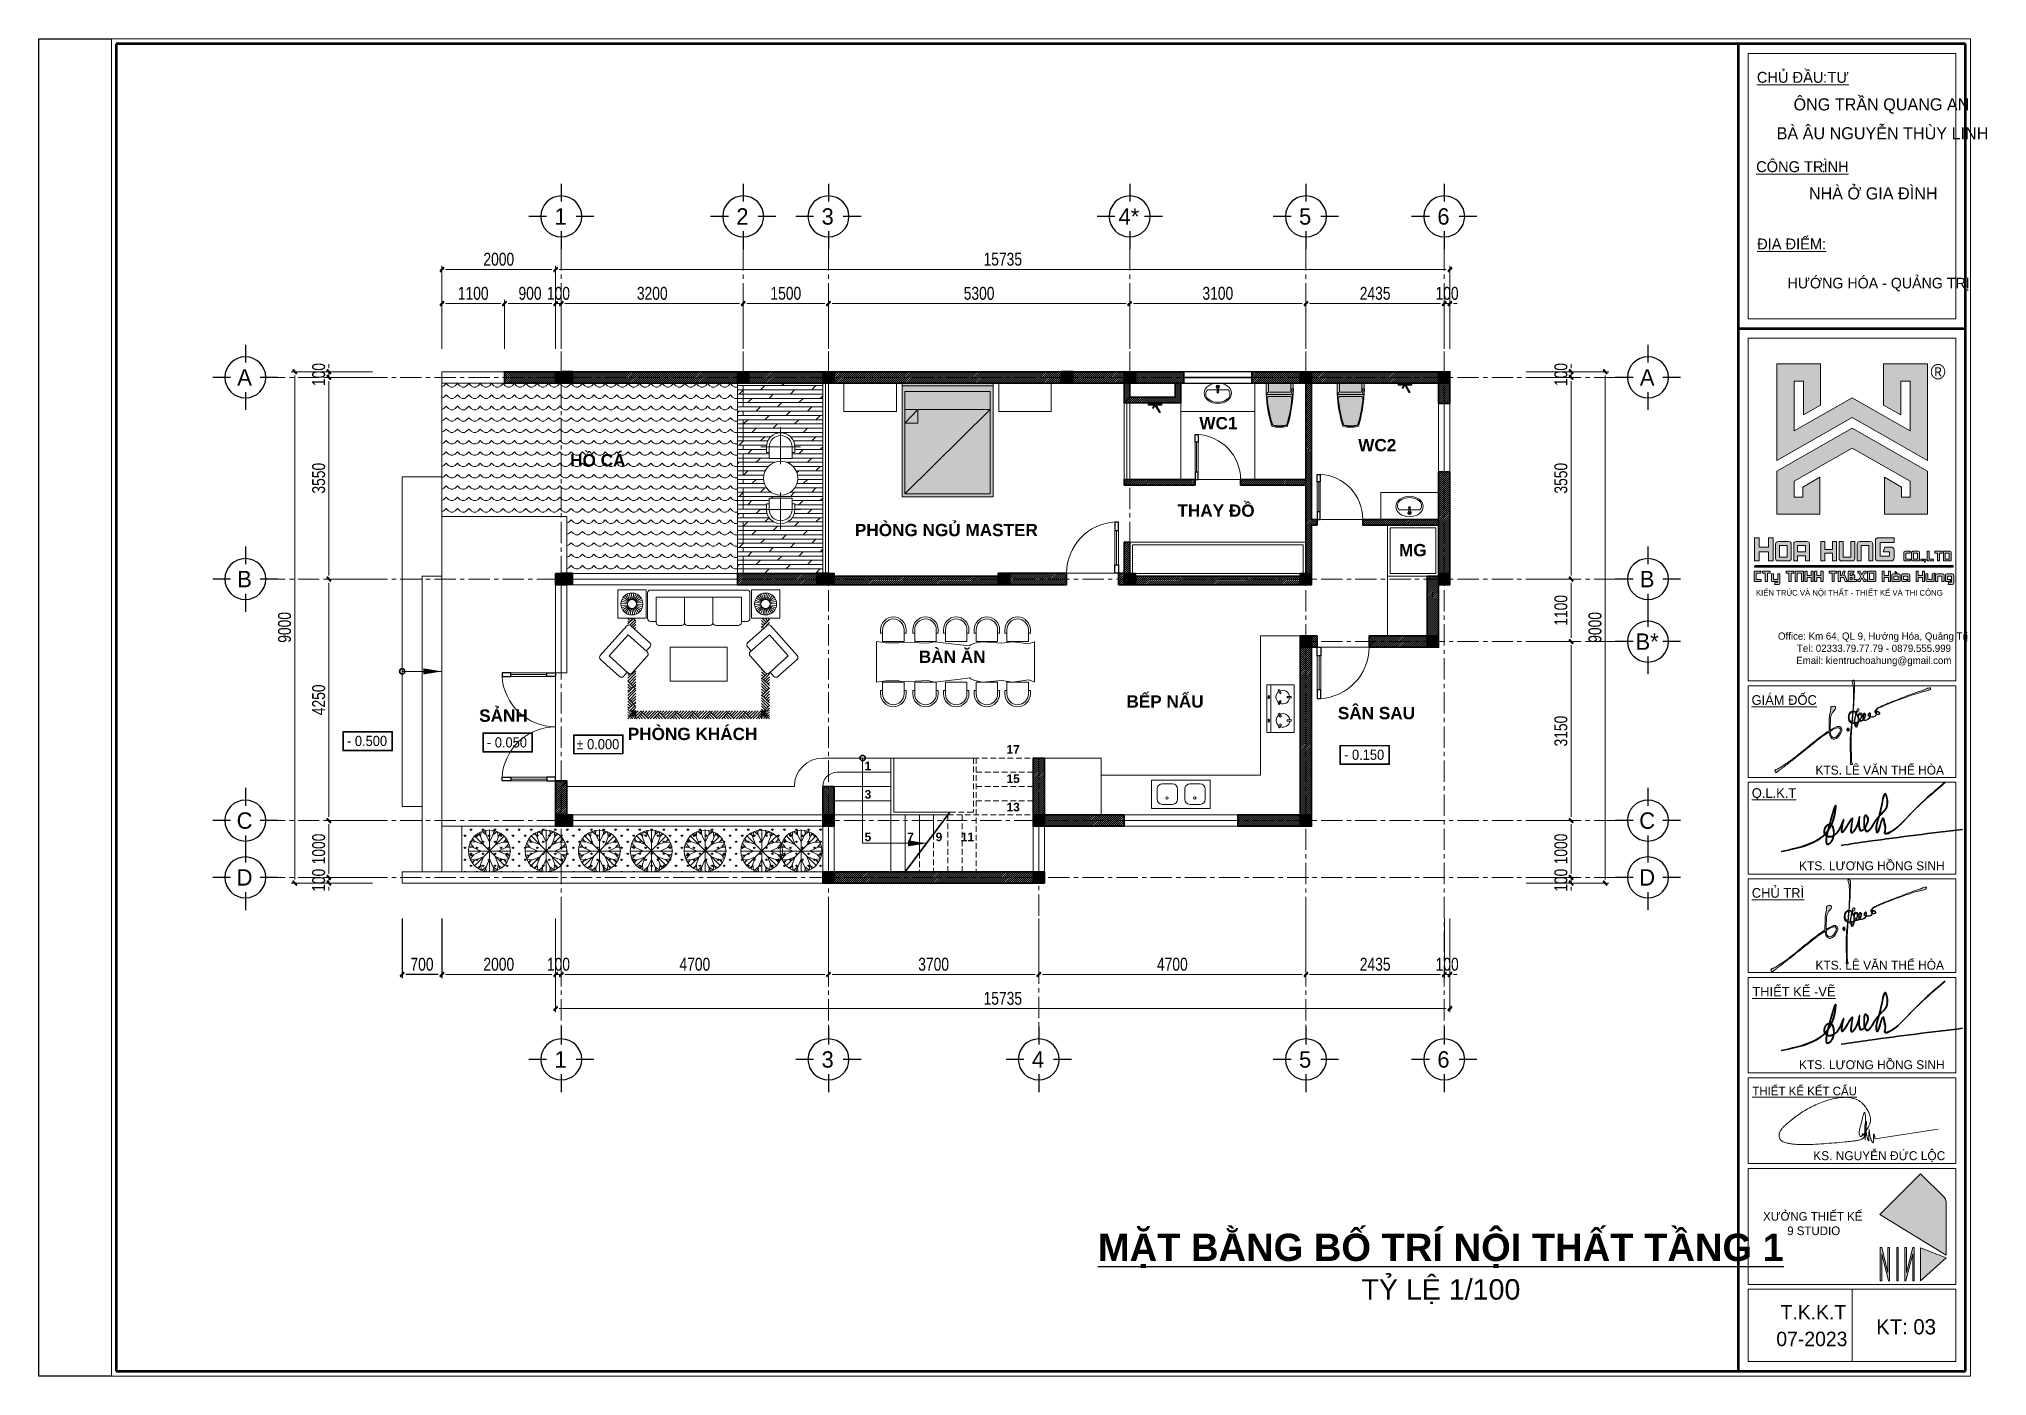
# Model space of a CAD drawing. Header units: millimetres. Extents: x 436341 to 470613, y 10679 to 34210.
import ezdxf
from ezdxf.enums import TextEntityAlignment as Align

# ---------------------------------------------------------------- set-up
doc = ezdxf.new("R2010")
doc.units = ezdxf.units.MM
doc.header["$MEASUREMENT"] = 0
doc.header["$PDMODE"] = 3
doc.linetypes.add('CENTER', pattern=[2, 1.25, -0.25, 0.25, -0.25])
doc.linetypes.add('HIDDENX2', pattern=[0.75, 0.5, -0.25])
for name, color, linetype, lineweight in [('Ak_Interior', 147, 'Continuous', 9), ('Ak_mat', 250, 'Continuous', 5), ('Ak_Netmanh', 205, 'Continuous', 0), ('Ak_text', 7, 'Continuous', 9), ('cua', 19, 'Continuous', 25), ('dim', 33, 'Continuous', 0), ('DR-DIM', 33, 'Continuous', 9), ('DR-H KINH', 159, 'Continuous', 0), ('DR-SECTION', 1, 'Continuous', 35), ('DR-SECTION2', 2, 'Continuous', 35), ('DR_dim', 33, 'Continuous', 13), ('DR_Interior', 147, 'Continuous', 9), ('DR_section1', 1, 'Continuous', 35), ('DR_text', 7, 'Continuous', 9), ('GD_mat', 251, 'Continuous', 5), ('HATCH_HOA HUNG', 250, 'Continuous', 0), ('LOGO1', 139, 'Continuous', 0), ('LOGO2', 137, 'Continuous', 0), ('NOI THAT_Vietland', 250, 'Continuous', 9), ('NOITHAT', 8, 'Continuous', 5), ('Text', 7, 'Continuous', 9), ('THAY', 4, 'Continuous', 15), ('vat lieu', 250, 'Continuous', 9)]:
    doc.layers.add(name, color=color, linetype=linetype, lineweight=lineweight)
doc.layers.add('KT', color=7, linetype='Continuous')
doc.layers.add('KY HIEU', color=251, linetype='Continuous')
doc.styles.add('200', font='VHAVANB_0.TTF')
doc.styles.add('500', font='VHARIAL.TTF')
doc.styles.add('DIM', font='aehalf.shx', dxfattribs={"width": 0.8})
doc.styles.add('KhungTen', font='VHARIAL.TTF')
doc.styles.get("Standard").update_dxf_attribs({"font": ''})
doc.styles.add('VNI-AVO', font='VAVON_0.TTF', dxfattribs={"width": 0.75})
doc.styles.get('Standard').set_extended_font_data('UTM Alter Gothic')
doc.dimstyles.new('Styles1 -65', dxfattribs={"dimscale": 65, "dimtxt": 3.5, "dimasz": 1, "dimexe": 1, "dimexo": 0, "dimgap": 1, "dimtad": 1, "dimdec": 0, "dimrnd": 5, "dimzin": 0, "dimdsep": 46, "dimtxsty": 'DIM', "dimblk": 'sinhtis', "dimcen": 0.09, "dimdle": 1, "dimclrd": 250, "dimclre": 250, "dimclrt": 4, "dimadec": 0, "dimazin": 0, "dimtm": 1e-09, "dimtfac": 1, "dimtdec": 0, "dimtix": 1, "dimtmove": 2, "dimatfit": 3, "dimfxl": 1, "dimtolj": 1, "dimtzin": 0, "dimarcsym": 0})

msp = doc.modelspace()

# ---------------------------------------------------------------- texts
at = {"layer": 'KT', "color": 7, "style": 'KhungTen'}
for s, insert, char_height, attachment_point in [('{\\f.VnHelvetInsH|b1|i0|c0|p34;WC1}', (457090.5, 27556.3), 216, 2), ('{\\f.VnHelvetInsH|b1|i0|c0|p34;WC2}', (459884.9, 27170.2), 216, 2), ('{\\f.VnHelvetInsH|b1|i0|c0|p34;hå c¸}', (446172.5, 26903.7), 216, 2), ('{\\f.VnHelvetInsH|b1|i0|c0|p34;THAY §å}', (457048.6, 26017.8), 216, 2), ('{\\f.VnHelvetInsH|b1|i0|c0|p34;PHßNG NGñ MASTER}', (452304.9, 25676.1), 216, 2), ('{\\f.VnHelvetInsH|b1|i0|c0|p34;MG}', (460511, 25322.8), 216, 2), ('{\\f.VnHelvetInsH|b1|i0|c0|p34;BµN ¡N}', (452407.4, 23445.2), 216, 2), ('{\\f.VnHelvetInsH|b1|i0|c0|p34;BÕP NÊU}', (456151.6, 22658.7), 216, 2), ('{\\f.VnHelvetInsH|b1|i0|c0|p34;S¶NH}', (444513.2, 22409.6), 216, 2), ('{\\f.VnHelvetInsH|b1|i0|c0|p34;s©n sau}', (459870.8, 22454.2), 216, 2), ('{\\fArial|b0|i0|c0|p34;\\W0.9;- 0.500}', (442113, 21764.2), 180, 8), ('{\\f.VnHelvetInsH|b1|i0|c0|p34;PHßNG KH¸CH}', (447840, 22087.8), 216, 2), ('{\\fArial|b0|i0|c0|p34;\\W0.9;- 0.050}', (444574, 21738.5), 180, 8), ('{\\fArial|b0|i0|c0|p34;\\W0.9;%%P 0.000}', (446173.6, 21706.9), 180, 8), ('{\\f.VnHelvetInsH|b1|i0|c0|p34;17}', (453479.6, 21782.7), 151.2, 2), ('{\\fArial|b0|i0|c0|p34;\\W0.9;- 0.150}', (459654.7, 21520.6), 180, 8), ('{\\f.VnHelvetInsH|b1|i0|c0|p34;1}', (450924.6, 21492.9), 151.2, 2), ('{\\f.VnHelvetInsH|b1|i0|c0|p34;15}', (453479.6, 21267.9), 151.2, 2), ('{\\f.VnHelvetInsH|b1|i0|c0|p34;3}', (450924.6, 20992.9), 151.2, 2), ('{\\f.VnHelvetInsH|b1|i0|c0|p34;13}', (453479.6, 20767.9), 151.2, 2), ('{\\f.VnHelvetInsH|b1|i0|c0|p34;5}', (450924.6, 20242.9), 151.2, 2), ('{\\f.VnHelvetInsH|b1|i0|c0|p34;7}', (451674.6, 20242.9), 151.2, 2), ('{\\f.VnHelvetInsH|b1|i0|c0|p34;9}', (452174.6, 20242.9), 151.2, 2), ('{\\f.VnHelvetInsH|b1|i0|c0|p34;11}', (452674.6, 20242.9), 151.2, 2), ('{\\f.VnHelvetInsH|b1|i0|c0|p34;\\H0.27451x;\\LMÆT B»NG Bè TRÝ NéI THÊT TÇNG 1\\P\\f.VnHelvetInsH|b0|i0|c0|p34;\\H0.75x;\\ltû lÖ 1/100}', (461004.5, 11944.5), 1748.547, 8)]:
    msp.add_mtext(s, dxfattribs=dict(at, insert=insert, char_height=char_height, attachment_point=attachment_point))
at = {"layer": 'Text', "ltscale": 15, "style": 'VNI-AVO'}
msp.add_text('KT: 03', height=266.78, rotation=359.9962, dxfattribs=at).set_placement((468662.8, 11680.2, 49.5), align=Align.TOP_LEFT)

# ---------------------------------------------------------------- blocks, each defined once
blk = doc.blocks.new('56354t465')
at = {"layer": 'Ak_mat', "linetype": 'CENTER', "ltscale": 300}
for p, q in [((-15533, 13687), (-15533, 0)), ((-12333, 13687), (-12333, 7980)), ((-10833, 13687), (-10833, 0)), ((-5533, 13687), (-5533, 7780)), ((-2433, 13687), (-2433, 0)), ((0, 13687), (0, 0)), ((3010, 11430), (-20517, 11430)), ((3010, 7880), (-20517, 7880)), ((-7133, 4730), (-7133, 0)), ((3010, 3630), (-20517, 3630)), ((3010, 2630), (-20517, 2630))]:
    blk.add_line(p, q, dxfattribs=at)
blk = doc.blocks.new('sinhtis')
at = {"layer": 'KT', "linetype": 'HIDDENX2', "ltscale": 200}
h = blk.add_hatch(color=256, dxfattribs=at)
edge = h.paths.add_edge_path()
edge.add_line((0.49, 0.48), (0.48, 0.49))
edge.add_arc((0.38, 0.39), 0.144, -45, 45, ccw=False)
edge.add_line((0.48, 0.29), (-0.29, -0.48))
edge.add_arc((-0.39, -0.38), 0.144, 225, 315, ccw=False)
edge.add_line((-0.49, -0.48), (-0.48, -0.49))
edge.add_arc((-0.38, -0.39), 0.144, 135, 225, ccw=False)
edge.add_line((-0.48, -0.29), (0.29, 0.48))
edge.add_arc((0.39, 0.38), 0.144, 45, 135, ccw=False)
blk.add_lwpolyline([(0.49, 0.48), (0.48, 0.49, -0.414214), (0.48, 0.29), (-0.29, -0.48, -0.414214), (-0.49, -0.48), (-0.48, -0.49, -0.414214), (-0.48, -0.29), (0.29, 0.48, -0.414214)], format="xyb", close=True, dxfattribs=at)
blk = doc.blocks.new('*D22')
at = {"layer": 'Defpoints', "color": 0, "ltscale": 200, "transparency": 16777216}
for p in [(0, -2107), (0, -2902), (100, -2902)]:
    blk.add_point(p, dxfattribs=at)
at = {"layer": 'DR-DIM', "color": 250, "lineweight": -2, "ltscale": 200, "transparency": 16777216}
blk.add_line((0, -2902), (0, -2042), dxfattribs=at)
at = {"layer": 'DR-DIM', "color": 250, "linetype": 'Continuous', "lineweight": -2, "ltscale": 200, "transparency": 16777216}
for p, q in [((100, -2902), (100, -2042)), ((-65, -2107), (-130, -2107)), ((100, -2107), (0, -2107)), ((165, -2107), (230, -2107))]:
    blk.add_line(p, q, dxfattribs=at)
at = {"layer": 'DR-DIM', "color": 250, "lineweight": -2, "ltscale": 200, "transparency": 16777216, "xscale": 65, "yscale": 65, "zscale": 65}
blk.add_blockref('sinhtis', (0, -2107), dxfattribs=at)
at = {"layer": 'DR-DIM', "color": 250, "lineweight": -2, "ltscale": 200, "transparency": 16777216, "xscale": 65, "yscale": 65, "zscale": 65, "rotation": 180}
blk.add_blockref('sinhtis', (100, -2107), dxfattribs=at)
at = {"layer": 'DR-DIM', "color": 4, "ltscale": 200, "transparency": 16777216, "insert": (50, -1928), "char_height": 227.5, "attachment_point": 5, "style": 'DIM'}
blk.add_mtext('\\A1;100', dxfattribs=at)
blk = doc.blocks.new('*D23')
at = {"layer": 'Defpoints', "color": 0, "ltscale": 200, "transparency": 16777216}
for p in [(-2433, -2107), (-2433, -2902), (0, -2902)]:
    blk.add_point(p, dxfattribs=at)
at = {"layer": 'DR-DIM', "color": 250, "lineweight": -2, "ltscale": 200, "transparency": 16777216}
blk.add_line((-2433, -2902), (-2433, -2042), dxfattribs=at)
at = {"layer": 'DR-DIM', "color": 250, "linetype": 'Continuous', "lineweight": -2, "ltscale": 200, "transparency": 16777216}
for p, q in [((0, -2902), (0, -2042)), ((-65, -2107), (-2368, -2107))]:
    blk.add_line(p, q, dxfattribs=at)
at = {"layer": 'DR-DIM', "color": 250, "lineweight": -2, "ltscale": 200, "transparency": 16777216, "xscale": 65, "yscale": 65, "zscale": 65, "rotation": 180}
blk.add_blockref('sinhtis', (-2433, -2107), dxfattribs=at)
at = {"layer": 'DR-DIM', "color": 250, "lineweight": -2, "ltscale": 200, "transparency": 16777216, "xscale": 65, "yscale": 65, "zscale": 65}
blk.add_blockref('sinhtis', (0, -2107), dxfattribs=at)
at = {"layer": 'DR-DIM', "color": 4, "ltscale": 200, "transparency": 16777216, "insert": (-1216, -1928), "char_height": 227.5, "attachment_point": 5, "style": 'DIM'}
blk.add_mtext('\\A1;2435', dxfattribs=at)
blk = doc.blocks.new('*D24')
at = {"layer": 'Defpoints', "color": 0, "ltscale": 200, "transparency": 16777216}
for p in [(-5533, -2107), (-5533, -2902), (-2433, -2902)]:
    blk.add_point(p, dxfattribs=at)
at = {"layer": 'DR-DIM', "color": 250, "lineweight": -2, "ltscale": 200, "transparency": 16777216}
blk.add_line((-5533, -2902), (-5533, -2042), dxfattribs=at)
at = {"layer": 'DR-DIM', "color": 250, "linetype": 'Continuous', "lineweight": -2, "ltscale": 200, "transparency": 16777216}
for p, q in [((-2433, -2902), (-2433, -2042)), ((-2498, -2107), (-5468, -2107))]:
    blk.add_line(p, q, dxfattribs=at)
at = {"layer": 'DR-DIM', "color": 250, "lineweight": -2, "ltscale": 200, "transparency": 16777216, "xscale": 65, "yscale": 65, "zscale": 65, "rotation": 180}
blk.add_blockref('sinhtis', (-5533, -2107), dxfattribs=at)
at = {"layer": 'DR-DIM', "color": 250, "lineweight": -2, "ltscale": 200, "transparency": 16777216, "xscale": 65, "yscale": 65, "zscale": 65}
blk.add_blockref('sinhtis', (-2433, -2107), dxfattribs=at)
at = {"layer": 'DR-DIM', "color": 4, "ltscale": 200, "transparency": 16777216, "insert": (-3983, -1928), "char_height": 227.5, "attachment_point": 5, "style": 'DIM'}
blk.add_mtext('\\A1;3100', dxfattribs=at)
blk = doc.blocks.new('*D25')
at = {"layer": 'Defpoints', "color": 0, "ltscale": 200, "transparency": 16777216}
for p in [(-10833, -2107), (-10833, -2902), (-5533, -2902)]:
    blk.add_point(p, dxfattribs=at)
at = {"layer": 'DR-DIM', "color": 250, "lineweight": -2, "ltscale": 200, "transparency": 16777216}
blk.add_line((-10833, -2902), (-10833, -2042), dxfattribs=at)
at = {"layer": 'DR-DIM', "color": 250, "linetype": 'Continuous', "lineweight": -2, "ltscale": 200, "transparency": 16777216}
for p, q in [((-5533, -2902), (-5533, -2042)), ((-5598, -2107), (-10768, -2107))]:
    blk.add_line(p, q, dxfattribs=at)
at = {"layer": 'DR-DIM', "color": 250, "lineweight": -2, "ltscale": 200, "transparency": 16777216, "xscale": 65, "yscale": 65, "zscale": 65, "rotation": 180}
blk.add_blockref('sinhtis', (-10833, -2107), dxfattribs=at)
at = {"layer": 'DR-DIM', "color": 250, "lineweight": -2, "ltscale": 200, "transparency": 16777216, "xscale": 65, "yscale": 65, "zscale": 65}
blk.add_blockref('sinhtis', (-5533, -2107), dxfattribs=at)
at = {"layer": 'DR-DIM', "color": 4, "ltscale": 200, "transparency": 16777216, "insert": (-8183, -1928), "char_height": 227.5, "attachment_point": 5, "style": 'DIM'}
blk.add_mtext('\\A1;5300', dxfattribs=at)
blk = doc.blocks.new('*D26')
at = {"layer": 'Defpoints', "color": 0, "ltscale": 200, "transparency": 16777216}
for p in [(-12333, -2107), (-12333, -2902), (-10833, -2902)]:
    blk.add_point(p, dxfattribs=at)
at = {"layer": 'DR-DIM', "color": 250, "lineweight": -2, "ltscale": 200, "transparency": 16777216}
blk.add_line((-12333, -2902), (-12333, -2042), dxfattribs=at)
at = {"layer": 'DR-DIM', "color": 250, "linetype": 'Continuous', "lineweight": -2, "ltscale": 200, "transparency": 16777216}
for p, q in [((-10833, -2902), (-10833, -2042)), ((-10898, -2107), (-12268, -2107))]:
    blk.add_line(p, q, dxfattribs=at)
at = {"layer": 'DR-DIM', "color": 250, "lineweight": -2, "ltscale": 200, "transparency": 16777216, "xscale": 65, "yscale": 65, "zscale": 65, "rotation": 180}
blk.add_blockref('sinhtis', (-12333, -2107), dxfattribs=at)
at = {"layer": 'DR-DIM', "color": 250, "lineweight": -2, "ltscale": 200, "transparency": 16777216, "xscale": 65, "yscale": 65, "zscale": 65}
blk.add_blockref('sinhtis', (-10833, -2107), dxfattribs=at)
at = {"layer": 'DR-DIM', "color": 4, "ltscale": 200, "transparency": 16777216, "insert": (-11583, -1928), "char_height": 227.5, "attachment_point": 5, "style": 'DIM'}
blk.add_mtext('\\A1;1500', dxfattribs=at)
blk = doc.blocks.new('*D27')
at = {"layer": 'Defpoints', "color": 0, "ltscale": 200, "transparency": 16777216}
for p in [(-15533, -2107), (-15533, -2902), (-12333, -2902)]:
    blk.add_point(p, dxfattribs=at)
at = {"layer": 'DR-DIM', "color": 250, "lineweight": -2, "ltscale": 200, "transparency": 16777216}
blk.add_line((-15533, -2902), (-15533, -2042), dxfattribs=at)
at = {"layer": 'DR-DIM', "color": 250, "linetype": 'Continuous', "lineweight": -2, "ltscale": 200, "transparency": 16777216}
for p, q in [((-12333, -2902), (-12333, -2042)), ((-12398, -2107), (-15468, -2107))]:
    blk.add_line(p, q, dxfattribs=at)
at = {"layer": 'DR-DIM', "color": 250, "lineweight": -2, "ltscale": 200, "transparency": 16777216, "xscale": 65, "yscale": 65, "zscale": 65, "rotation": 180}
blk.add_blockref('sinhtis', (-15533, -2107), dxfattribs=at)
at = {"layer": 'DR-DIM', "color": 250, "lineweight": -2, "ltscale": 200, "transparency": 16777216, "xscale": 65, "yscale": 65, "zscale": 65}
blk.add_blockref('sinhtis', (-12333, -2107), dxfattribs=at)
at = {"layer": 'DR-DIM', "color": 4, "ltscale": 200, "transparency": 16777216, "insert": (-13933, -1928), "char_height": 227.5, "attachment_point": 5, "style": 'DIM'}
blk.add_mtext('\\A1;3200', dxfattribs=at)
blk = doc.blocks.new('*D28')
at = {"layer": 'Defpoints', "color": 0, "ltscale": 200, "transparency": 16777216}
for p in [(-15633, -2107), (-15633, -2902), (-15533, -2902)]:
    blk.add_point(p, dxfattribs=at)
at = {"layer": 'DR-DIM', "color": 250, "lineweight": -2, "ltscale": 200, "transparency": 16777216}
blk.add_line((-15633, -2902), (-15633, -2042), dxfattribs=at)
at = {"layer": 'DR-DIM', "color": 250, "linetype": 'Continuous', "lineweight": -2, "ltscale": 200, "transparency": 16777216}
for p, q in [((-15533, -2902), (-15533, -2042)), ((-15698, -2107), (-15763, -2107)), ((-15533, -2107), (-15633, -2107)), ((-15468, -2107), (-15403, -2107))]:
    blk.add_line(p, q, dxfattribs=at)
at = {"layer": 'DR-DIM', "color": 250, "lineweight": -2, "ltscale": 200, "transparency": 16777216, "xscale": 65, "yscale": 65, "zscale": 65}
blk.add_blockref('sinhtis', (-15633, -2107), dxfattribs=at)
at = {"layer": 'DR-DIM', "color": 250, "lineweight": -2, "ltscale": 200, "transparency": 16777216, "xscale": 65, "yscale": 65, "zscale": 65, "rotation": 180}
blk.add_blockref('sinhtis', (-15533, -2107), dxfattribs=at)
at = {"layer": 'DR-DIM', "color": 4, "ltscale": 200, "transparency": 16777216, "insert": (-15583, -1928), "char_height": 227.5, "attachment_point": 5, "style": 'DIM'}
blk.add_mtext('\\A1;100', dxfattribs=at)
blk = doc.blocks.new('*D29')
at = {"layer": 'Defpoints', "color": 0, "ltscale": 200, "transparency": 16777216}
for p in [(-16533, -2107), (-16533, -2902), (-15633, -2902)]:
    blk.add_point(p, dxfattribs=at)
at = {"layer": 'DR-DIM', "color": 250, "lineweight": -2, "ltscale": 200, "transparency": 16777216}
blk.add_line((-16533, -2902), (-16533, -2042), dxfattribs=at)
at = {"layer": 'DR-DIM', "color": 250, "linetype": 'Continuous', "lineweight": -2, "ltscale": 200, "transparency": 16777216}
for p, q in [((-15633, -2902), (-15633, -2042)), ((-15698, -2107), (-16468, -2107))]:
    blk.add_line(p, q, dxfattribs=at)
at = {"layer": 'DR-DIM', "color": 250, "lineweight": -2, "ltscale": 200, "transparency": 16777216, "xscale": 65, "yscale": 65, "zscale": 65, "rotation": 180}
blk.add_blockref('sinhtis', (-16533, -2107), dxfattribs=at)
at = {"layer": 'DR-DIM', "color": 250, "lineweight": -2, "ltscale": 200, "transparency": 16777216, "xscale": 65, "yscale": 65, "zscale": 65}
blk.add_blockref('sinhtis', (-15633, -2107), dxfattribs=at)
at = {"layer": 'DR-DIM', "color": 4, "ltscale": 200, "transparency": 16777216, "insert": (-16083, -1928), "char_height": 227.5, "attachment_point": 5, "style": 'DIM'}
blk.add_mtext('\\A1;900', dxfattribs=at)
blk = doc.blocks.new('*D30')
at = {"layer": 'Defpoints', "color": 0, "ltscale": 200, "transparency": 16777216}
for p in [(-17633, -2107), (-17633, -2902), (-16533, -2902)]:
    blk.add_point(p, dxfattribs=at)
at = {"layer": 'DR-DIM', "color": 250, "lineweight": -2, "ltscale": 200, "transparency": 16777216}
blk.add_line((-17633, -2902), (-17633, -2042), dxfattribs=at)
at = {"layer": 'DR-DIM', "color": 250, "linetype": 'Continuous', "lineweight": -2, "ltscale": 200, "transparency": 16777216}
for p, q in [((-16533, -2902), (-16533, -2042)), ((-16598, -2107), (-17568, -2107))]:
    blk.add_line(p, q, dxfattribs=at)
at = {"layer": 'DR-DIM', "color": 250, "lineweight": -2, "ltscale": 200, "transparency": 16777216, "xscale": 65, "yscale": 65, "zscale": 65, "rotation": 180}
blk.add_blockref('sinhtis', (-17633, -2107), dxfattribs=at)
at = {"layer": 'DR-DIM', "color": 250, "lineweight": -2, "ltscale": 200, "transparency": 16777216, "xscale": 65, "yscale": 65, "zscale": 65}
blk.add_blockref('sinhtis', (-16533, -2107), dxfattribs=at)
at = {"layer": 'DR-DIM', "color": 4, "ltscale": 200, "transparency": 16777216, "insert": (-17083, -1928), "char_height": 227.5, "attachment_point": 5, "style": 'DIM'}
blk.add_mtext('\\A1;1100', dxfattribs=at)
blk = doc.blocks.new('*D31')
at = {"layer": 'Defpoints', "color": 0, "ltscale": 200, "transparency": 16777216}
for p in [(-15633, -1507), (-15633, -2902), (100, -2902)]:
    blk.add_point(p, dxfattribs=at)
at = {"layer": 'DR-DIM', "color": 250, "lineweight": -2, "ltscale": 200, "transparency": 16777216}
blk.add_line((-15633, -2902), (-15633, -1442), dxfattribs=at)
at = {"layer": 'DR-DIM', "color": 250, "linetype": 'Continuous', "lineweight": -2, "ltscale": 200, "transparency": 16777216}
for p, q in [((35, -1507), (-15568, -1507)), ((100, -2902), (100, -1442))]:
    blk.add_line(p, q, dxfattribs=at)
at = {"layer": 'DR-DIM', "color": 250, "lineweight": -2, "ltscale": 200, "transparency": 16777216, "xscale": 65, "yscale": 65, "zscale": 65, "rotation": 180}
blk.add_blockref('sinhtis', (-15633, -1507), dxfattribs=at)
at = {"layer": 'DR-DIM', "color": 250, "lineweight": -2, "ltscale": 200, "transparency": 16777216, "xscale": 65, "yscale": 65, "zscale": 65}
blk.add_blockref('sinhtis', (100, -1507), dxfattribs=at)
at = {"layer": 'DR-DIM', "color": 4, "ltscale": 200, "transparency": 16777216, "insert": (-7766, -1328), "char_height": 227.5, "attachment_point": 5, "style": 'DIM'}
blk.add_mtext('\\A1;15735', dxfattribs=at)
blk = doc.blocks.new('*D32')
at = {"layer": 'Defpoints', "color": 0, "ltscale": 200, "transparency": 16777216}
for p in [(-17633, -1507), (-17633, -2902), (-15633, -2902)]:
    blk.add_point(p, dxfattribs=at)
at = {"layer": 'DR-DIM', "color": 250, "lineweight": -2, "ltscale": 200, "transparency": 16777216}
blk.add_line((-17633, -2902), (-17633, -1442), dxfattribs=at)
at = {"layer": 'DR-DIM', "color": 250, "linetype": 'Continuous', "lineweight": -2, "ltscale": 200, "transparency": 16777216}
for p, q in [((-15698, -1507), (-17568, -1507)), ((-15633, -2902), (-15633, -1442))]:
    blk.add_line(p, q, dxfattribs=at)
at = {"layer": 'DR-DIM', "color": 250, "lineweight": -2, "ltscale": 200, "transparency": 16777216, "xscale": 65, "yscale": 65, "zscale": 65, "rotation": 180}
blk.add_blockref('sinhtis', (-17633, -1507), dxfattribs=at)
at = {"layer": 'DR-DIM', "color": 250, "lineweight": -2, "ltscale": 200, "transparency": 16777216, "xscale": 65, "yscale": 65, "zscale": 65}
blk.add_blockref('sinhtis', (-15633, -1507), dxfattribs=at)
at = {"layer": 'DR-DIM', "color": 4, "ltscale": 200, "transparency": 16777216, "insert": (-16633, -1328), "char_height": 227.5, "attachment_point": 5, "style": 'DIM'}
blk.add_mtext('\\A1;2000', dxfattribs=at)
blk = doc.blocks.new('*D33')
at = {"layer": 'Defpoints', "color": 0, "ltscale": 200, "transparency": 16777216}
for p in [(2, -12930), (100, -12930), (2, -13914)]:
    blk.add_point(p, dxfattribs=at)
at = {"layer": 'DR-DIM', "color": 250, "lineweight": -2, "ltscale": 200, "transparency": 16777216}
blk.add_line((2, -12930), (2, -13979), dxfattribs=at)
at = {"layer": 'DR-DIM', "color": 250, "linetype": 'Continuous', "lineweight": -2, "ltscale": 200, "transparency": 16777216}
for p, q in [((100, -12930), (100, -13979)), ((-63, -13914), (-128, -13914)), ((100, -13914), (2, -13914)), ((165, -13914), (230, -13914))]:
    blk.add_line(p, q, dxfattribs=at)
at = {"layer": 'DR-DIM', "color": 250, "lineweight": -2, "ltscale": 200, "transparency": 16777216, "xscale": 65, "yscale": 65, "zscale": 65}
blk.add_blockref('sinhtis', (2, -13914), dxfattribs=at)
at = {"layer": 'DR-DIM', "color": 250, "lineweight": -2, "ltscale": 200, "transparency": 16777216, "xscale": 65, "yscale": 65, "zscale": 65, "rotation": 180}
blk.add_blockref('sinhtis', (100, -13914), dxfattribs=at)
at = {"layer": 'DR-DIM', "color": 4, "ltscale": 200, "transparency": 16777216, "insert": (51, -13735), "char_height": 227.5, "attachment_point": 5, "style": 'DIM'}
blk.add_mtext('\\A1;100', dxfattribs=at)
blk = doc.blocks.new('*D34')
at = {"layer": 'Defpoints', "color": 0, "ltscale": 200, "transparency": 16777216}
for p in [(-2433, -12930), (2, -12930), (-2433, -13914)]:
    blk.add_point(p, dxfattribs=at)
at = {"layer": 'DR-DIM', "color": 250, "lineweight": -2, "ltscale": 200, "transparency": 16777216}
blk.add_line((-2433, -12930), (-2433, -13979), dxfattribs=at)
at = {"layer": 'DR-DIM', "color": 250, "linetype": 'Continuous', "lineweight": -2, "ltscale": 200, "transparency": 16777216}
for p, q in [((2, -12930), (2, -13979)), ((-63, -13914), (-2368, -13914))]:
    blk.add_line(p, q, dxfattribs=at)
at = {"layer": 'DR-DIM', "color": 250, "lineweight": -2, "ltscale": 200, "transparency": 16777216, "xscale": 65, "yscale": 65, "zscale": 65, "rotation": 180}
blk.add_blockref('sinhtis', (-2433, -13914), dxfattribs=at)
at = {"layer": 'DR-DIM', "color": 250, "lineweight": -2, "ltscale": 200, "transparency": 16777216, "xscale": 65, "yscale": 65, "zscale": 65}
blk.add_blockref('sinhtis', (2, -13914), dxfattribs=at)
at = {"layer": 'DR-DIM', "color": 4, "ltscale": 200, "transparency": 16777216, "insert": (-1215, -13735), "char_height": 227.5, "attachment_point": 5, "style": 'DIM'}
blk.add_mtext('\\A1;2435', dxfattribs=at)
blk = doc.blocks.new('*D35')
at = {"layer": 'Defpoints', "color": 0, "ltscale": 200, "transparency": 16777216}
for p in [(-7133, -12930), (-2433, -12930), (-7133, -13914)]:
    blk.add_point(p, dxfattribs=at)
at = {"layer": 'DR-DIM', "color": 250, "lineweight": -2, "ltscale": 200, "transparency": 16777216}
blk.add_line((-7133, -12930), (-7133, -13979), dxfattribs=at)
at = {"layer": 'DR-DIM', "color": 250, "linetype": 'Continuous', "lineweight": -2, "ltscale": 200, "transparency": 16777216}
for p, q in [((-2433, -12930), (-2433, -13979)), ((-2498, -13914), (-7068, -13914))]:
    blk.add_line(p, q, dxfattribs=at)
at = {"layer": 'DR-DIM', "color": 250, "lineweight": -2, "ltscale": 200, "transparency": 16777216, "xscale": 65, "yscale": 65, "zscale": 65, "rotation": 180}
blk.add_blockref('sinhtis', (-7133, -13914), dxfattribs=at)
at = {"layer": 'DR-DIM', "color": 250, "lineweight": -2, "ltscale": 200, "transparency": 16777216, "xscale": 65, "yscale": 65, "zscale": 65}
blk.add_blockref('sinhtis', (-2433, -13914), dxfattribs=at)
at = {"layer": 'DR-DIM', "color": 4, "ltscale": 200, "transparency": 16777216, "insert": (-4783, -13735), "char_height": 227.5, "attachment_point": 5, "style": 'DIM'}
blk.add_mtext('\\A1;4700', dxfattribs=at)
blk = doc.blocks.new('*D36')
at = {"layer": 'Defpoints', "color": 0, "ltscale": 200, "transparency": 16777216}
for p in [(-10833, -12930), (-7133, -12930), (-10833, -13914)]:
    blk.add_point(p, dxfattribs=at)
at = {"layer": 'DR-DIM', "color": 250, "lineweight": -2, "ltscale": 200, "transparency": 16777216}
blk.add_line((-10833, -12930), (-10833, -13979), dxfattribs=at)
at = {"layer": 'DR-DIM', "color": 250, "linetype": 'Continuous', "lineweight": -2, "ltscale": 200, "transparency": 16777216}
for p, q in [((-7133, -12930), (-7133, -13979)), ((-7198, -13914), (-10768, -13914))]:
    blk.add_line(p, q, dxfattribs=at)
at = {"layer": 'DR-DIM', "color": 250, "lineweight": -2, "ltscale": 200, "transparency": 16777216, "xscale": 65, "yscale": 65, "zscale": 65, "rotation": 180}
blk.add_blockref('sinhtis', (-10833, -13914), dxfattribs=at)
at = {"layer": 'DR-DIM', "color": 250, "lineweight": -2, "ltscale": 200, "transparency": 16777216, "xscale": 65, "yscale": 65, "zscale": 65}
blk.add_blockref('sinhtis', (-7133, -13914), dxfattribs=at)
at = {"layer": 'DR-DIM', "color": 4, "ltscale": 200, "transparency": 16777216, "insert": (-8983, -13735), "char_height": 227.5, "attachment_point": 5, "style": 'DIM'}
blk.add_mtext('\\A1;3700', dxfattribs=at)
blk = doc.blocks.new('*D37')
at = {"layer": 'Defpoints', "color": 0, "ltscale": 200, "transparency": 16777216}
for p in [(-15533, -12930), (-10833, -12930), (-15533, -13914)]:
    blk.add_point(p, dxfattribs=at)
at = {"layer": 'DR-DIM', "color": 250, "lineweight": -2, "ltscale": 200, "transparency": 16777216}
blk.add_line((-15533, -12930), (-15533, -13979), dxfattribs=at)
at = {"layer": 'DR-DIM', "color": 250, "linetype": 'Continuous', "lineweight": -2, "ltscale": 200, "transparency": 16777216}
for p, q in [((-10833, -12930), (-10833, -13979)), ((-10898, -13914), (-15468, -13914))]:
    blk.add_line(p, q, dxfattribs=at)
at = {"layer": 'DR-DIM', "color": 250, "lineweight": -2, "ltscale": 200, "transparency": 16777216, "xscale": 65, "yscale": 65, "zscale": 65, "rotation": 180}
blk.add_blockref('sinhtis', (-15533, -13914), dxfattribs=at)
at = {"layer": 'DR-DIM', "color": 250, "lineweight": -2, "ltscale": 200, "transparency": 16777216, "xscale": 65, "yscale": 65, "zscale": 65}
blk.add_blockref('sinhtis', (-10833, -13914), dxfattribs=at)
at = {"layer": 'DR-DIM', "color": 4, "ltscale": 200, "transparency": 16777216, "insert": (-13183, -13735), "char_height": 227.5, "attachment_point": 5, "style": 'DIM'}
blk.add_mtext('\\A1;4700', dxfattribs=at)
blk = doc.blocks.new('*D38')
at = {"layer": 'Defpoints', "color": 0, "ltscale": 200, "transparency": 16777216}
for p in [(-15633, -12930), (-15533, -12930), (-15633, -13914)]:
    blk.add_point(p, dxfattribs=at)
at = {"layer": 'DR-DIM', "color": 250, "lineweight": -2, "ltscale": 200, "transparency": 16777216}
blk.add_line((-15633, -12930), (-15633, -13979), dxfattribs=at)
at = {"layer": 'DR-DIM', "color": 250, "linetype": 'Continuous', "lineweight": -2, "ltscale": 200, "transparency": 16777216}
for p, q in [((-15533, -12930), (-15533, -13979)), ((-15698, -13914), (-15763, -13914)), ((-15533, -13914), (-15633, -13914)), ((-15468, -13914), (-15403, -13914))]:
    blk.add_line(p, q, dxfattribs=at)
at = {"layer": 'DR-DIM', "color": 250, "lineweight": -2, "ltscale": 200, "transparency": 16777216, "xscale": 65, "yscale": 65, "zscale": 65}
blk.add_blockref('sinhtis', (-15633, -13914), dxfattribs=at)
at = {"layer": 'DR-DIM', "color": 250, "lineweight": -2, "ltscale": 200, "transparency": 16777216, "xscale": 65, "yscale": 65, "zscale": 65, "rotation": 180}
blk.add_blockref('sinhtis', (-15533, -13914), dxfattribs=at)
at = {"layer": 'DR-DIM', "color": 4, "ltscale": 200, "transparency": 16777216, "insert": (-15583, -13735), "char_height": 227.5, "attachment_point": 5, "style": 'DIM'}
blk.add_mtext('\\A1;100', dxfattribs=at)
blk = doc.blocks.new('*D39')
at = {"layer": 'Defpoints', "color": 0, "ltscale": 200, "transparency": 16777216}
for p in [(-17633, -12930), (-15633, -12930), (-17633, -13914)]:
    blk.add_point(p, dxfattribs=at)
at = {"layer": 'DR-DIM', "color": 250, "lineweight": -2, "ltscale": 200, "transparency": 16777216}
blk.add_line((-17633, -12930), (-17633, -13979), dxfattribs=at)
at = {"layer": 'DR-DIM', "color": 250, "linetype": 'Continuous', "lineweight": -2, "ltscale": 200, "transparency": 16777216}
for p, q in [((-15633, -12930), (-15633, -13979)), ((-15698, -13914), (-17568, -13914))]:
    blk.add_line(p, q, dxfattribs=at)
at = {"layer": 'DR-DIM', "color": 250, "lineweight": -2, "ltscale": 200, "transparency": 16777216, "xscale": 65, "yscale": 65, "zscale": 65, "rotation": 180}
blk.add_blockref('sinhtis', (-17633, -13914), dxfattribs=at)
at = {"layer": 'DR-DIM', "color": 250, "lineweight": -2, "ltscale": 200, "transparency": 16777216, "xscale": 65, "yscale": 65, "zscale": 65}
blk.add_blockref('sinhtis', (-15633, -13914), dxfattribs=at)
at = {"layer": 'DR-DIM', "color": 4, "ltscale": 200, "transparency": 16777216, "insert": (-16633, -13735), "char_height": 227.5, "attachment_point": 5, "style": 'DIM'}
blk.add_mtext('\\A1;2000', dxfattribs=at)
blk = doc.blocks.new('*D40')
at = {"layer": 'Defpoints', "color": 0, "ltscale": 200, "transparency": 16777216}
for p in [(-15633, -12930), (100, -12930), (-15633, -14514)]:
    blk.add_point(p, dxfattribs=at)
at = {"layer": 'DR-DIM', "color": 250, "lineweight": -2, "ltscale": 200, "transparency": 16777216}
blk.add_line((-15633, -12930), (-15633, -14579), dxfattribs=at)
at = {"layer": 'DR-DIM', "color": 250, "linetype": 'Continuous', "lineweight": -2, "ltscale": 200, "transparency": 16777216}
for p, q in [((100, -12930), (100, -14579)), ((35, -14514), (-15568, -14514))]:
    blk.add_line(p, q, dxfattribs=at)
at = {"layer": 'DR-DIM', "color": 250, "lineweight": -2, "ltscale": 200, "transparency": 16777216, "xscale": 65, "yscale": 65, "zscale": 65, "rotation": 180}
blk.add_blockref('sinhtis', (-15633, -14514), dxfattribs=at)
at = {"layer": 'DR-DIM', "color": 250, "lineweight": -2, "ltscale": 200, "transparency": 16777216, "xscale": 65, "yscale": 65, "zscale": 65}
blk.add_blockref('sinhtis', (100, -14514), dxfattribs=at)
at = {"layer": 'DR-DIM', "color": 4, "ltscale": 200, "transparency": 16777216, "insert": (-7766, -14335), "char_height": 227.5, "attachment_point": 5, "style": 'DIM'}
blk.add_mtext('\\A1;15735', dxfattribs=at)
blk = doc.blocks.new('*D41')
at = {"layer": 'Defpoints', "color": 0, "ltscale": 200, "transparency": 16777216}
for p in [(1443, -3306), (1443, -3406), (2232, -3406)]:
    blk.add_point(p, dxfattribs=at)
at = {"layer": 'DR-DIM', "color": 250, "linetype": 'Continuous', "lineweight": -2, "ltscale": 200, "transparency": 16777216}
for p, q in [((1443, -3306), (2297, -3306)), ((2232, -3241), (2232, -3176)), ((2232, -3306), (2232, -3406)), ((2232, -3471), (2232, -3536))]:
    blk.add_line(p, q, dxfattribs=at)
at = {"layer": 'DR-DIM', "color": 250, "lineweight": -2, "ltscale": 200, "transparency": 16777216}
blk.add_line((1443, -3406), (2297, -3406), dxfattribs=at)
at = {"layer": 'DR-DIM', "color": 250, "lineweight": -2, "ltscale": 200, "transparency": 16777216, "xscale": 65, "yscale": 65, "zscale": 65}
for p, rotation in [((2232, -3306), 270), ((2232, -3406), 90)]:
    blk.add_blockref('sinhtis', p, dxfattribs=dict(at, rotation=rotation))
at = {"layer": 'DR-DIM', "color": 4, "ltscale": 200, "transparency": 16777216, "insert": (2053, -3356), "char_height": 227.5, "attachment_point": 5, "rotation": 90, "style": 'DIM'}
blk.add_mtext('\\A1;100', dxfattribs=at)
blk = doc.blocks.new('*D42')
at = {"layer": 'Defpoints', "color": 0, "ltscale": 200, "transparency": 16777216}
for p in [(1443, -3406), (1443, -6956), (2232, -6956)]:
    blk.add_point(p, dxfattribs=at)
at = {"layer": 'DR-DIM', "color": 250, "linetype": 'Continuous', "lineweight": -2, "ltscale": 200, "transparency": 16777216}
for p, q in [((1443, -3406), (2297, -3406)), ((2232, -3471), (2232, -6891))]:
    blk.add_line(p, q, dxfattribs=at)
at = {"layer": 'DR-DIM', "color": 250, "lineweight": -2, "ltscale": 200, "transparency": 16777216}
blk.add_line((1443, -6956), (2297, -6956), dxfattribs=at)
at = {"layer": 'DR-DIM', "color": 250, "lineweight": -2, "ltscale": 200, "transparency": 16777216, "xscale": 65, "yscale": 65, "zscale": 65}
for p, rotation in [((2232, -3406), 90), ((2232, -6956), 270)]:
    blk.add_blockref('sinhtis', p, dxfattribs=dict(at, rotation=rotation))
at = {"layer": 'DR-DIM', "color": 4, "ltscale": 200, "transparency": 16777216, "insert": (2053, -5181), "char_height": 227.5, "attachment_point": 5, "rotation": 90, "style": 'DIM'}
blk.add_mtext('\\A1;3550', dxfattribs=at)
blk = doc.blocks.new('*D43')
at = {"layer": 'Defpoints', "color": 0, "ltscale": 200, "transparency": 16777216}
for p in [(1443, -6956), (1443, -8056), (2232, -8056)]:
    blk.add_point(p, dxfattribs=at)
at = {"layer": 'DR-DIM', "color": 250, "linetype": 'Continuous', "lineweight": -2, "ltscale": 200, "transparency": 16777216}
for p, q in [((1443, -6956), (2297, -6956)), ((2232, -7021), (2232, -7991))]:
    blk.add_line(p, q, dxfattribs=at)
at = {"layer": 'DR-DIM', "color": 250, "lineweight": -2, "ltscale": 200, "transparency": 16777216}
blk.add_line((1443, -8056), (2297, -8056), dxfattribs=at)
at = {"layer": 'DR-DIM', "color": 250, "lineweight": -2, "ltscale": 200, "transparency": 16777216, "xscale": 65, "yscale": 65, "zscale": 65}
for p, rotation in [((2232, -6956), 90), ((2232, -8056), 270)]:
    blk.add_blockref('sinhtis', p, dxfattribs=dict(at, rotation=rotation))
at = {"layer": 'DR-DIM', "color": 4, "ltscale": 200, "transparency": 16777216, "insert": (2053, -7506), "char_height": 227.5, "attachment_point": 5, "rotation": 90, "style": 'DIM'}
blk.add_mtext('\\A1;1100', dxfattribs=at)
blk = doc.blocks.new('*D44')
at = {"layer": 'Defpoints', "color": 0, "ltscale": 200, "transparency": 16777216}
for p in [(1443, -8056), (1443, -11206), (2232, -11206)]:
    blk.add_point(p, dxfattribs=at)
at = {"layer": 'DR-DIM', "color": 250, "linetype": 'Continuous', "lineweight": -2, "ltscale": 200, "transparency": 16777216}
for p, q in [((1443, -8056), (2297, -8056)), ((2232, -8121), (2232, -11141))]:
    blk.add_line(p, q, dxfattribs=at)
at = {"layer": 'DR-DIM', "color": 250, "lineweight": -2, "ltscale": 200, "transparency": 16777216}
blk.add_line((1443, -11206), (2297, -11206), dxfattribs=at)
at = {"layer": 'DR-DIM', "color": 250, "lineweight": -2, "ltscale": 200, "transparency": 16777216, "xscale": 65, "yscale": 65, "zscale": 65}
for p, rotation in [((2232, -8056), 90), ((2232, -11206), 270)]:
    blk.add_blockref('sinhtis', p, dxfattribs=dict(at, rotation=rotation))
at = {"layer": 'DR-DIM', "color": 4, "ltscale": 200, "transparency": 16777216, "insert": (2053, -9631), "char_height": 227.5, "attachment_point": 5, "rotation": 90, "style": 'DIM'}
blk.add_mtext('\\A1;3150', dxfattribs=at)
blk = doc.blocks.new('*D45')
at = {"layer": 'Defpoints', "color": 0, "ltscale": 200, "transparency": 16777216}
for p in [(1443, -11206), (1443, -12206), (2232, -12206)]:
    blk.add_point(p, dxfattribs=at)
at = {"layer": 'DR-DIM', "color": 250, "linetype": 'Continuous', "lineweight": -2, "ltscale": 200, "transparency": 16777216}
for p, q in [((1443, -11206), (2297, -11206)), ((2232, -11271), (2232, -12141))]:
    blk.add_line(p, q, dxfattribs=at)
at = {"layer": 'DR-DIM', "color": 250, "lineweight": -2, "ltscale": 200, "transparency": 16777216}
blk.add_line((1443, -12206), (2297, -12206), dxfattribs=at)
at = {"layer": 'DR-DIM', "color": 250, "lineweight": -2, "ltscale": 200, "transparency": 16777216, "xscale": 65, "yscale": 65, "zscale": 65}
for p, rotation in [((2232, -11206), 90), ((2232, -12206), 270)]:
    blk.add_blockref('sinhtis', p, dxfattribs=dict(at, rotation=rotation))
at = {"layer": 'DR-DIM', "color": 4, "ltscale": 200, "transparency": 16777216, "insert": (2053, -11706), "char_height": 227.5, "attachment_point": 5, "rotation": 90, "style": 'DIM'}
blk.add_mtext('\\A1;1000', dxfattribs=at)
blk = doc.blocks.new('*D46')
at = {"layer": 'Defpoints', "color": 0, "ltscale": 200, "transparency": 16777216}
for p in [(1443, -12206), (1443, -12306), (2232, -12306)]:
    blk.add_point(p, dxfattribs=at)
at = {"layer": 'DR-DIM', "color": 250, "linetype": 'Continuous', "lineweight": -2, "ltscale": 200, "transparency": 16777216}
for p, q in [((1443, -12206), (2297, -12206)), ((2232, -12141), (2232, -12076)), ((2232, -12206), (2232, -12306)), ((2232, -12371), (2232, -12436))]:
    blk.add_line(p, q, dxfattribs=at)
at = {"layer": 'DR-DIM', "color": 250, "lineweight": -2, "ltscale": 200, "transparency": 16777216}
blk.add_line((1443, -12306), (2297, -12306), dxfattribs=at)
at = {"layer": 'DR-DIM', "color": 250, "lineweight": -2, "ltscale": 200, "transparency": 16777216, "xscale": 65, "yscale": 65, "zscale": 65}
for p, rotation in [((2232, -12206), 270), ((2232, -12306), 90)]:
    blk.add_blockref('sinhtis', p, dxfattribs=dict(at, rotation=rotation))
at = {"layer": 'DR-DIM', "color": 4, "ltscale": 200, "transparency": 16777216, "insert": (2053, -12256), "char_height": 227.5, "attachment_point": 5, "rotation": 90, "style": 'DIM'}
blk.add_mtext('\\A1;100', dxfattribs=at)
blk = doc.blocks.new('*D47')
at = {"layer": 'Defpoints', "color": 0, "ltscale": 200, "transparency": 16777216}
for p in [(1443, -3306), (1443, -12306), (2832, -12306)]:
    blk.add_point(p, dxfattribs=at)
at = {"layer": 'DR-DIM', "color": 250, "linetype": 'Continuous', "lineweight": -2, "ltscale": 200, "transparency": 16777216}
for p, q in [((1443, -3306), (2897, -3306)), ((2832, -3371), (2832, -12241))]:
    blk.add_line(p, q, dxfattribs=at)
at = {"layer": 'DR-DIM', "color": 250, "lineweight": -2, "ltscale": 200, "transparency": 16777216}
blk.add_line((1443, -12306), (2897, -12306), dxfattribs=at)
at = {"layer": 'DR-DIM', "color": 250, "lineweight": -2, "ltscale": 200, "transparency": 16777216, "xscale": 65, "yscale": 65, "zscale": 65}
for p, rotation in [((2832, -3306), 90), ((2832, -12306), 270)]:
    blk.add_blockref('sinhtis', p, dxfattribs=dict(at, rotation=rotation))
at = {"layer": 'DR-DIM', "color": 4, "ltscale": 200, "transparency": 16777216, "insert": (2653, -7806), "char_height": 227.5, "attachment_point": 5, "rotation": 90, "style": 'DIM'}
blk.add_mtext('\\A1;9000', dxfattribs=at)
blk = doc.blocks.new('*D48')
at = {"layer": 'Defpoints', "color": 0, "ltscale": 200, "transparency": 16777216}
for p in [(-19622, -3406), (-18853, -3306), (-18853, -3406)]:
    blk.add_point(p, dxfattribs=at)
at = {"layer": 'DR-DIM', "color": 250, "linetype": 'Continuous', "lineweight": -2, "ltscale": 200, "transparency": 16777216}
for p, q in [((-18853, -3306), (-19687, -3306)), ((-19622, -3241), (-19622, -3176)), ((-19622, -3306), (-19622, -3406)), ((-19622, -3471), (-19622, -3536))]:
    blk.add_line(p, q, dxfattribs=at)
at = {"layer": 'DR-DIM', "color": 250, "lineweight": -2, "ltscale": 200, "transparency": 16777216}
blk.add_line((-18853, -3406), (-19687, -3406), dxfattribs=at)
at = {"layer": 'DR-DIM', "color": 250, "lineweight": -2, "ltscale": 200, "transparency": 16777216, "xscale": 65, "yscale": 65, "zscale": 65}
for p, rotation in [((-19622, -3306), 270), ((-19622, -3406), 90)]:
    blk.add_blockref('sinhtis', p, dxfattribs=dict(at, rotation=rotation))
at = {"layer": 'DR-DIM', "color": 4, "ltscale": 200, "transparency": 16777216, "insert": (-19801, -3356), "char_height": 227.5, "attachment_point": 5, "rotation": 90, "style": 'DIM'}
blk.add_mtext('\\A1;100', dxfattribs=at)
blk = doc.blocks.new('*D49')
at = {"layer": 'Defpoints', "color": 0, "ltscale": 200, "transparency": 16777216}
for p in [(-18853, -3406), (-19622, -6956), (-18853, -6956)]:
    blk.add_point(p, dxfattribs=at)
at = {"layer": 'DR-DIM', "color": 250, "linetype": 'Continuous', "lineweight": -2, "ltscale": 200, "transparency": 16777216}
for p, q in [((-18853, -3406), (-19687, -3406)), ((-19622, -3471), (-19622, -6891))]:
    blk.add_line(p, q, dxfattribs=at)
at = {"layer": 'DR-DIM', "color": 250, "lineweight": -2, "ltscale": 200, "transparency": 16777216}
blk.add_line((-18853, -6956), (-19687, -6956), dxfattribs=at)
at = {"layer": 'DR-DIM', "color": 250, "lineweight": -2, "ltscale": 200, "transparency": 16777216, "xscale": 65, "yscale": 65, "zscale": 65}
for p, rotation in [((-19622, -3406), 90), ((-19622, -6956), 270)]:
    blk.add_blockref('sinhtis', p, dxfattribs=dict(at, rotation=rotation))
at = {"layer": 'DR-DIM', "color": 4, "ltscale": 200, "transparency": 16777216, "insert": (-19801, -5181), "char_height": 227.5, "attachment_point": 5, "rotation": 90, "style": 'DIM'}
blk.add_mtext('\\A1;3550', dxfattribs=at)
blk = doc.blocks.new('*D50')
at = {"layer": 'Defpoints', "color": 0, "ltscale": 200, "transparency": 16777216}
for p in [(-18853, -6956), (-19622, -11206), (-18853, -11206)]:
    blk.add_point(p, dxfattribs=at)
at = {"layer": 'DR-DIM', "color": 250, "linetype": 'Continuous', "lineweight": -2, "ltscale": 200, "transparency": 16777216}
for p, q in [((-18853, -6956), (-19687, -6956)), ((-19622, -7021), (-19622, -11141))]:
    blk.add_line(p, q, dxfattribs=at)
at = {"layer": 'DR-DIM', "color": 250, "lineweight": -2, "ltscale": 200, "transparency": 16777216}
blk.add_line((-18853, -11206), (-19687, -11206), dxfattribs=at)
at = {"layer": 'DR-DIM', "color": 250, "lineweight": -2, "ltscale": 200, "transparency": 16777216, "xscale": 65, "yscale": 65, "zscale": 65}
for p, rotation in [((-19622, -6956), 90), ((-19622, -11206), 270)]:
    blk.add_blockref('sinhtis', p, dxfattribs=dict(at, rotation=rotation))
at = {"layer": 'DR-DIM', "color": 4, "ltscale": 200, "transparency": 16777216, "insert": (-19801, -9081), "char_height": 227.5, "attachment_point": 5, "rotation": 90, "style": 'DIM'}
blk.add_mtext('\\A1;4250', dxfattribs=at)
blk = doc.blocks.new('*D51')
at = {"layer": 'Defpoints', "color": 0, "ltscale": 200, "transparency": 16777216}
for p in [(-18853, -11206), (-19622, -12206), (-18853, -12206)]:
    blk.add_point(p, dxfattribs=at)
at = {"layer": 'DR-DIM', "color": 250, "linetype": 'Continuous', "lineweight": -2, "ltscale": 200, "transparency": 16777216}
for p, q in [((-18853, -11206), (-19687, -11206)), ((-19622, -11271), (-19622, -12141))]:
    blk.add_line(p, q, dxfattribs=at)
at = {"layer": 'DR-DIM', "color": 250, "lineweight": -2, "ltscale": 200, "transparency": 16777216}
blk.add_line((-18853, -12206), (-19687, -12206), dxfattribs=at)
at = {"layer": 'DR-DIM', "color": 250, "lineweight": -2, "ltscale": 200, "transparency": 16777216, "xscale": 65, "yscale": 65, "zscale": 65}
for p, rotation in [((-19622, -11206), 90), ((-19622, -12206), 270)]:
    blk.add_blockref('sinhtis', p, dxfattribs=dict(at, rotation=rotation))
at = {"layer": 'DR-DIM', "color": 4, "ltscale": 200, "transparency": 16777216, "insert": (-19801, -11706), "char_height": 227.5, "attachment_point": 5, "rotation": 90, "style": 'DIM'}
blk.add_mtext('\\A1;1000', dxfattribs=at)
blk = doc.blocks.new('*D52')
at = {"layer": 'Defpoints', "color": 0, "ltscale": 200, "transparency": 16777216}
for p in [(-19622, -12306), (-18853, -12206), (-18853, -12306)]:
    blk.add_point(p, dxfattribs=at)
at = {"layer": 'DR-DIM', "color": 250, "linetype": 'Continuous', "lineweight": -2, "ltscale": 200, "transparency": 16777216}
for p, q in [((-18853, -12206), (-19687, -12206)), ((-19622, -12141), (-19622, -12076)), ((-19622, -12206), (-19622, -12306)), ((-19622, -12371), (-19622, -12436))]:
    blk.add_line(p, q, dxfattribs=at)
at = {"layer": 'DR-DIM', "color": 250, "lineweight": -2, "ltscale": 200, "transparency": 16777216}
blk.add_line((-18853, -12306), (-19687, -12306), dxfattribs=at)
at = {"layer": 'DR-DIM', "color": 250, "lineweight": -2, "ltscale": 200, "transparency": 16777216, "xscale": 65, "yscale": 65, "zscale": 65}
for p, rotation in [((-19622, -12206), 270), ((-19622, -12306), 90)]:
    blk.add_blockref('sinhtis', p, dxfattribs=dict(at, rotation=rotation))
at = {"layer": 'DR-DIM', "color": 4, "ltscale": 200, "transparency": 16777216, "insert": (-19801, -12256), "char_height": 227.5, "attachment_point": 5, "rotation": 90, "style": 'DIM'}
blk.add_mtext('\\A1;100', dxfattribs=at)
blk = doc.blocks.new('*D53')
at = {"layer": 'Defpoints', "color": 0, "ltscale": 200, "transparency": 16777216}
for p in [(-20222, -3306), (-18853, -3306), (-18853, -12306)]:
    blk.add_point(p, dxfattribs=at)
at = {"layer": 'DR-DIM', "color": 250, "lineweight": -2, "ltscale": 200, "transparency": 16777216}
blk.add_line((-18853, -3306), (-20287, -3306), dxfattribs=at)
at = {"layer": 'DR-DIM', "color": 250, "linetype": 'Continuous', "lineweight": -2, "ltscale": 200, "transparency": 16777216}
for p, q in [((-20222, -12241), (-20222, -3371)), ((-18853, -12306), (-20287, -12306))]:
    blk.add_line(p, q, dxfattribs=at)
at = {"layer": 'DR-DIM', "color": 250, "lineweight": -2, "ltscale": 200, "transparency": 16777216, "xscale": 65, "yscale": 65, "zscale": 65}
for p, rotation in [((-20222, -3306), 90), ((-20222, -12306), 270)]:
    blk.add_blockref('sinhtis', p, dxfattribs=dict(at, rotation=rotation))
at = {"layer": 'DR-DIM', "color": 4, "ltscale": 200, "transparency": 16777216, "insert": (-20401, -7806), "char_height": 227.5, "attachment_point": 5, "rotation": 90, "style": 'DIM'}
blk.add_mtext('\\A1;9000', dxfattribs=at)
blk = doc.blocks.new('nhap')
at = {"layer": 'KY HIEU'}
for p, q in [((0, 6.1), (0, 2.77)), ((-6.1, 0), (-2.77, 0)), ((2.77, 0), (6.1, 0)), ((0, -2.77), (0, -6.1))]:
    blk.add_line(p, q, dxfattribs=at)
blk.add_circle((0, 0), 3.83, dxfattribs=at)
at = {"layer": 'Text', "style": '500'}
blk.add_attdef('I', text='', height=4.25, dxfattribs=at).set_placement((-0.09, 0), align=Align.MIDDLE_CENTER)
blk = doc.blocks.new('*D54')
at = {"layer": 'Defpoints', "color": 0, "transparency": 16777216}
for p in [(442730, 18730), (443430, 18730), (442730, 17746)]:
    blk.add_point(p, dxfattribs=at)
at = {"layer": 'DR-DIM', "color": 250, "lineweight": -2, "transparency": 16777216}
blk.add_line((442730, 18730), (442730, 17682), dxfattribs=at)
at = {"layer": 'DR-DIM', "color": 250, "linetype": 'Continuous', "lineweight": -2, "transparency": 16777216}
for p, q in [((443430, 18730), (443430, 17682)), ((443365, 17746), (442795, 17746))]:
    blk.add_line(p, q, dxfattribs=at)
at = {"layer": 'DR-DIM', "color": 250, "lineweight": -2, "transparency": 16777216, "xscale": 65, "yscale": 65, "zscale": 65, "rotation": 180}
blk.add_blockref('sinhtis', (442730, 17746), dxfattribs=at)
at = {"layer": 'DR-DIM', "color": 250, "lineweight": -2, "transparency": 16777216, "xscale": 65, "yscale": 65, "zscale": 65}
blk.add_blockref('sinhtis', (443430, 17746), dxfattribs=at)
at = {"layer": 'DR-DIM', "color": 4, "transparency": 16777216, "insert": (443080, 17925), "char_height": 227.5, "attachment_point": 5, "style": 'DIM'}
blk.add_mtext('\\A1;700', dxfattribs=at)
blk = doc.blocks.new('A$C43C72F30')
at = {"layer": 'NOI THAT_Vietland'}
for p, q in [((0, 600), (0, 0)), ((1050, 600), (0, 600)), ((255, 444), (255, 531)), ((255, 531), (285, 531)), ((255, 444), (285, 444)), ((285, 444), (285, 531)), ((767, 447), (766, 534)), ((796, 534), (766, 534)), ((797, 447), (767, 447)), ((797, 447), (796, 534)), ((1050, 0), (1050, 600)), ((3, 90), (1053, 90)), ((182, 317), (106, 273)), ((121, 247), (106, 273)), ((197, 291), (121, 247)), ((197, 291), (182, 317)), ((237, 34), (237, 51)), ((303, 33), (303, 51)), ((358, 317), (343, 291)), ((343, 291), (419, 247)), ((358, 317), (434, 273)), ((434, 273), (419, 247)), ((695, 319), (620, 274)), ((620, 274), (636, 249)), ((711, 293), (636, 249)), ((695, 319), (711, 293)), ((753, 33), (753, 51)), ((820, 34), (820, 51)), ((857, 295), (872, 321)), ((857, 295), (933, 252)), ((872, 321), (948, 278)), ((933, 252), (948, 278)), ((0, 0), (1050, 0))]:
    blk.add_line(p, q, dxfattribs=at)
for centre, start, end in [((270, 350), 95.7392, 204.2608), ((270, 350), 335.7392, 84.2608), ((783, 354), 96.462, 204.9836), ((783, 354), 336.462, 84.9836), ((270, 350), 215.7392, 324.2608), ((783, 354), 216.462, 324.9836)]:
    blk.add_arc(centre, 150, start, end, dxfattribs=at)
blk.add_ellipse((270, 50), major_axis=(33.4, 0), ratio=0.197952, start_param=-0.144587, end_param=3.208169, dxfattribs=at)
blk.add_ellipse((270, 34), major_axis=(33.4, 0), ratio=0.197952, dxfattribs=at)
at = {"layer": 'NOI THAT_Vietland', "extrusion": (0, 0, -1)}
blk.add_ellipse((786, 50), major_axis=(-33.4, 0), ratio=0.197952, start_param=-0.144587, end_param=3.208169, dxfattribs=at)
blk.add_ellipse((786, 34), major_axis=(-33.4, 0), ratio=0.197952, dxfattribs=at)
blk = doc.blocks.new('A$C43E91E80')
at = {"layer": 'NOI THAT_Vietland'}
for p, q in [((0, 550), (0, 0)), ((1150, 550), (0, 550)), ((200, 472), (400, 472)), ((741, 472), (941, 472)), ((1150, 0), (1150, 550)), ((0, 0), (1150, 0)), ((100, 172), (100, 372)), ((400, 72), (200, 72)), ((500, 372), (500, 172)), ((641, 172), (641, 372)), ((941, 72), (741, 72)), ((1041, 372), (1041, 172))]:
    blk.add_line(p, q, dxfattribs=at)
at = {"layer": 'NOI THAT_Vietland', "extrusion": (0, 0, -1)}
for centre in [(-305, 347), (-847, 347)]:
    blk.add_circle(centre, 25.2, dxfattribs=at)
at = {"layer": 'NOI THAT_Vietland'}
for centre, start, end in [((200, 372), 90, 180), ((400, 372), 0, 90), ((741, 372), 90, 180), ((941, 372), 0, 90), ((200, 172), 180, 270), ((400, 172), 270, 0), ((741, 172), 180, 270), ((941, 172), 270, 0)]:
    blk.add_arc(centre, 100, start, end, dxfattribs=at)
blk = doc.blocks.new('REYT45Y45Y')
at = {"layer": 'DR-SECTION2', "ltscale": 200}
h = blk.add_hatch(color=256, dxfattribs=at)
h.dxf.hatch_style = 1
h.paths.add_polyline_path([(-100, 100), (-100, -100), (100, -100), (100, 100)])
blk.add_lwpolyline([(-100, 100), (-100, -100), (100, -100), (100, 100)], close=True, dxfattribs=at)
at = {"layer": 'HATCH_HOA HUNG', "ltscale": 200}
blk.add_line((-100, 100), (100, -100), dxfattribs=at)
blk = doc.blocks.new('TƯERTWERT3')
at = {"layer": 'HATCH_HOA HUNG'}
for p in [(-4600, 8900), (-1400, 8900), (100, 8900), (5400, 8900), (8500, 8900), (10933, 8900), (-4600, 5350), (100, 5350), (5400, 5350), (8500, 5350), (10933, 5350), (8500, 4250), (10733, 4250), (-4600, 1100), (100, 1100), (3800, 1100), (8500, 1100), (100, 100), (3800, 100)]:
    blk.add_blockref('REYT45Y45Y', p, dxfattribs=at)
blk = doc.blocks.new('KT1')
at = {"layer": 'GD_mat', "ltscale": 500}
h = blk.add_hatch(color=7, dxfattribs=at)
edge = h.paths.add_edge_path(flags=16)
edge.add_arc((-3160, 14688), 82.2, 345.0186, 352.5544)
edge.add_arc((-3199, 14695), 122, 351.6649, 365.293)
edge.add_arc((-3112, 14703), 34.2, 3.7777, 24.5122)
edge.add_arc((-3090, 14714), 9.43, 23.4465, 59.3791)
edge.add_arc((-3088, 14716), 7.17, 64.917, 110.6881)
edge.add_arc((-3082, 14698), 25.9, 109.2937, 135.7555)
edge.add_arc((-3074, 14687), 38.9, 131.8407, 156.8952)
edge.add_arc((-3093, 14695), 18.7, 158.0365, 218.4619)
edge.add_arc((-3076, 14708), 40.1, 217.949, 239.6522)
edge.add_arc((-3051, 14749), 87.4, 238.9567, 250.1033)
edge = h.paths.add_edge_path(flags=16)
edge.add_arc((-3311, 14679), 117, 327.5567, 329.6962)
edge.add_arc((-3344, 14720), 166, 323.2798, 342.7671)
edge.add_arc((-3230, 14683), 46.4, 344.4071, 367.2923)
edge.add_arc((-3228, 14680), 45.3, 10.8954, 20.5665)
edge.add_arc((-3204, 14688), 20, 25.2146, 55.5519)
edge.add_arc((-3197, 14696), 9.64, 60.1764, 154.4546)
edge.add_arc((-3136, 14654), 83.7, 147.1619, 166.0844)
edge.add_arc((-3072, 14656), 146, 172.6388, 195.6213)
edge = h.paths.add_edge_path(flags=16)
edge.add_arc((-3431, 14706), 178, 320.5257, 337.1025)
edge.add_arc((-3342, 14667), 81.3, 337.8792, 355.5551)
edge.add_arc((-3421, 14671), 160, 356.3371, 363.9706)
edge.add_arc((-3291, 14683), 30.1, 358.5244, 436.0525)
edge.add_arc((-3285, 14687), 25.2, 87.3958, 144.531)
edge.add_arc((-3229, 14664), 85.8, 153.8037, 167.8541)
edge.add_arc((-3214, 14656), 102, 165.3707, 205.4795)
edge.add_arc((-3248, 14635), 62.7, 201.9111, 223.2649)
edge = h.paths.add_edge_path()
edge.add_arc((-3044, 14738), 101, 336.246, 344.4368)
edge.add_spline(control_points=[(-2946, 14710), (-2940, 14708), (-2921, 14701), (-2891, 14702), (-2867, 14727), (-2883, 14755), (-2904, 14770), (-2924, 14770), (-2934, 14768), (-2938, 14767)], knot_values=[19.508187, 19.508187, 19.508187, 19.508187, 24.355451, 35.437069, 40.207097, 48.033607, 55.83672, 59.726763, 63.298453, 63.298453, 63.298453, 63.298453], degree=3, periodic=0)
edge.add_spline(control_points=[(-2938, 14767), (-2938, 14770), (-2940, 14778), (-2951, 14782), (-2960, 14779), (-2964, 14776), (-2965, 14775)], knot_values=[6.746197, 6.746197, 6.746197, 6.746197, 9.087644, 12.497384, 14.38401, 16.078981, 16.078981, 16.078981, 16.078981], degree=3, periodic=0)
edge.add_spline(control_points=[(-2965, 14775), (-2967, 14772), (-2968, 14770), (-2969, 14767)], knot_values=[0, 0, 0, 0, 2.135742, 2.135742, 2.135742, 2.135742], degree=3, periodic=0)
edge.add_spline(control_points=[(-2969, 14767), (-2969, 14768), (-2970, 14776), (-2952, 14795), (-2932, 14817), (-2895, 14840), (-2869, 14851), (-2852, 14859)], knot_values=[0, 0, 0, 0, 1.017897, 6.565315, 17.474491, 25.130889, 39.71725, 39.71725, 39.71725, 39.71725], degree=3, periodic=0)
edge.add_arc((-2006, 13089), 1962, 111.942, 115.5396, ccw=False)
edge.add_arc((-1787, 12751), 2358, 111.0741, 113.7978, ccw=False)
edge.add_arc((3270, -492), 16534, 109.6134, 110.9267, ccw=False)
edge.add_arc((-505, 10067), 5321, 108.1645, 109.4824, ccw=False)
edge.add_arc((-1157, 12074), 3210, 105.0526, 108.2713, ccw=False)
edge.add_arc((-1121, 11883), 3404, 102.8051, 104.8136, ccw=False)
edge.add_arc((-1922, 15382), 186, 284.5882, 294.2553)
edge.add_arc((-1866, 15261), 52.6, 293.1185, 310.6317)
edge.add_arc((-1848, 15238), 22.9, 312.2797, 381.4321)
edge.add_arc((-1840, 15242), 14.2, 17.9762, 62.5327)
edge.add_arc((-1845, 15228), 29.5, 66.6182, 97.2162)
edge.add_arc((-1832, 15101), 157, 95.8956, 110.8029)
edge.add_arc((-1709, 14788), 493, 111.3178, 116.4892)
edge.add_arc((-2207, 15851), 681, 289.0202, 294.0879, ccw=False)
edge.add_arc((-8373, 34490), 20313, 287.9814, 288.3301, ccw=False)
edge.add_arc((-653, 10917), 4492, 108.8278, 111.1576)
edge.add_arc((-16486, 51029), 38632, 291.0326, 291.5846, ccw=False)
edge.add_arc((-508, 9510), 5855, 111.1525, 112.3738)
edge.add_arc((-1751, 12526), 2594, 112.3393, 114.9646)
edge.add_arc((-2313, 13732), 1263, 114.9442, 117.4839)
edge.add_arc((-2780, 14645), 237, 119.086, 142.7788)
edge.add_arc((-2925, 14759), 53.8, 146.0532, 166.7117)
edge.add_arc((-2957, 14765), 20.9, 162.6488, 187.134)
edge.add_arc((-2950, 14768), 29, 191.723, 216.2742)
edge.add_spline(control_points=[(-2973, 14751), (-2973, 14746), (-2972, 14733), (-2961, 14720), (-2952, 14714), (-2951, 14713)], knot_values=[6.398226, 6.398226, 6.398226, 6.398226, 9.776981, 16.754968, 18.067002, 18.067002, 18.067002, 18.067002], degree=3, periodic=0)
edge.add_arc((-3070, 14747), 124, 337.8229, 344.2148, ccw=False)
edge.add_arc((-3016, 14722), 64.3, 276.5943, 339.7003, ccw=False)
edge.add_arc((-3028, 14816), 158, 254.5669, 277.2378, ccw=False)
edge.add_arc((-3166, 14680), 96.9, 349.6017, 353.6179)
edge.add_arc((-3245, 14689), 177, 353.6005, 356.7854)
edge.add_arc((-4474, 14756), 1407, 356.8729, 357.6702)
edge.add_arc((-3213, 14705), 145, 357.6132, 361.4154)
edge.add_arc((-3130, 14708), 62.1, 0.2607, 23.1565)
edge.add_arc((-3098, 14722), 27.2, 22.8829, 36.3451)
edge.add_arc((-3084, 14732), 9.99, 37.4204, 56.2084)
edge.add_arc((-3082, 14735), 7.02, 58.4973, 98.9815)
edge.add_arc((-3081, 14729), 12.6, 97.5107, 112.6744)
edge.add_arc((-3076, 14717), 25.8, 112.5319, 124.0052)
edge.add_arc((-3059, 14691), 56.5, 123.8663, 132.8949)
edge.add_arc((-3014, 14640), 125, 132.2036, 140.3599)
edge.add_arc((-3067, 14685), 55, 140.5027, 151.2053)
edge.add_arc((-3088, 14696), 31.1, 151.1385, 168.1117)
edge.add_arc((-3095, 14698), 23.9, 168.6161, 195.5582)
edge.add_arc((-3079, 14703), 40.7, 196.1164, 220.6442)
edge.add_arc((-3070, 14711), 53.1, 220.1322, 246.8976)
edge.add_arc((-3059, 14733), 78.3, 246.1015, 251.8329)
edge.add_arc((-3160, 14688), 82.2, 314.8176, 339.7235, ccw=False)
edge.add_arc((-3248, 14780), 209, 300.3538, 313.9389, ccw=False)
edge.add_arc((-3195, 14687), 102, 287.0965, 301.1961, ccw=False)
edge.add_arc((-3179, 14637), 50.2, 270.2686, 287.1917, ccw=False)
edge.add_arc((-3180, 14615), 28.6, 229.577, 270.6229, ccw=False)
edge.add_arc((-3169, 14627), 44.5, 215.6167, 229.3565, ccw=False)
edge.add_arc((-3282, 14653), 92.2, 326.2582, 331.151)
edge.add_arc((-3592, 14825), 447, 330.9374, 336.8531)
edge.add_arc((-3323, 14726), 161, 331.7094, 339.9481)
edge.add_arc((-3218, 14688), 49.3, 339.4398, 366.7189)
edge.add_arc((-3228, 14685), 60, 8.3386, 42.6605)
edge.add_arc((-3208, 14703), 33, 43.5899, 56.4302)
edge.add_arc((-3193, 14701), 30.2, 82.5245, 107.4166)
edge.add_arc((-3197, 14713), 17.8, 109.0263, 155.8861)
edge.add_arc((-3117, 14658), 114, 147.3483, 172.5643)
edge.add_arc((-2823, 14656), 407, 177.5325, 180.2242)
edge.add_arc((-3080, 14655), 150, 180.3173, 187.8624)
edge.add_arc((-3120, 14650), 110, 188.0277, 196.1168)
edge.add_arc((-3160, 14637), 68.1, 195.634, 207.5203)
edge.add_arc((-3311, 14679), 117, 314.6361, 321.0847, ccw=False)
edge.add_arc((-3275, 14641), 64.3, 293.7277, 315.5591, ccw=False)
edge.add_arc((-3265, 14615), 35.9, 242.0523, 295.2027, ccw=False)
edge.add_arc((-3473, 14695), 222, 329.6957, 333.7344)
edge.add_arc((-4304, 15099), 1145, 334.021, 336.5282)
edge.add_arc((-3438, 14724), 202, 336.2313, 343.4903)
edge.add_arc((-3327, 14692), 86.2, 342.6469, 358.4573)
edge.add_arc((-3287, 14692), 46.8, 357.858, 384.917)
edge.add_arc((-3292, 14686), 53.6, 27.5798, 79.4793)
edge.add_arc((-3287, 14713), 26.6, 79.8602, 127.7451)
edge.add_arc((-3273, 14695), 49.3, 127.7443, 146.0779)
edge.add_arc((-3220, 14661), 112, 146.653, 172.2883)
edge.add_arc((-3641, 14560), 330, 20.491, 26.7221)
edge.add_arc((-3612, 14580), 296, 25.8409, 31.034)
edge.add_arc((-2916, 14606), 460, 162.6188, 164.0873, ccw=False)
edge.add_arc((-3287, 14722), 71.9, 150.1381, 162.8706, ccw=False)
edge.add_arc((-3323, 14743), 30.2, 129.135, 150.0992, ccw=False)
edge.add_arc((-3300, 14708), 71.6, 110.4727, 125.7484, ccw=False)
edge.add_arc((-3348, 14811), 42.6, 302.4135, 336.3686)
edge.add_arc((-3329, 14805), 22.6, 332.9076, 479.3979)
edge.add_arc((-3084, 14658), 306, 147.0798, 152.8947)
edge.add_arc((-14856, 19039), 12257, 339.5848, 339.7531, ccw=False)
edge.add_arc((-1826, 14428), 1578, 167.7277, 168.2361)
edge.add_arc((-3481, 14661), 141, 38.9617, 44.2125)
edge.add_arc((-3424, 14720), 59.4, 41.9409, 86.6026)
edge.add_arc((-3425, 14687), 92.8, 86.8145, 90.5457)
edge.add_spline(control_points=[(-3426, 14779), (-3413, 14955), (-3403, 15150), (-3397, 15367), (-3409, 15400), (-3425, 15416), (-3429, 15415), (-3437, 15413), (-3457, 15412), (-3450, 15380), (-3429, 15337), (-3416, 15126), (-3422, 14936), (-3435, 14779)], knot_values=[23.069744, 23.069744, 23.069744, 23.069744, 27.308769, 27.75721, 28.084387, 28.191667, 28.191667, 28.191667, 28.378899, 28.556646, 28.805821, 29.584944, 33.377938, 33.377938, 33.377938, 33.377938], degree=3, periodic=0)
edge.add_arc((-3425, 14687), 92.8, 95.8264, 126.9843)
edge.add_arc((-3406, 14669), 119, 129.4269, 166.4552)
edge.add_arc((-3313, 14640), 215, 164.6836, 185.6714)
edge.add_arc((-3390, 14633), 139, 185.976, 198.8272)
edge.add_arc((-3431, 14619), 95.4, 198.5376, 234.9527)
edge.add_arc((-3402, 14666), 151, 236.2143, 247.1942)
edge.add_spline(control_points=[(-3460, 14527), (-3471, 14428), (-3493, 14233), (-3491, 13986), (-3482, 13803), (-3484, 13721), (-3490, 13668), (-3463, 13665), (-3441, 13672), (-3469, 13734), (-3461, 13869), (-3481, 14154), (-3461, 14387), (-3449, 14523)], knot_values=[7.18553, 7.18553, 7.18553, 7.18553, 9.54184, 11.84714, 13.122539, 13.770762, 13.977291, 14.182644, 14.304545, 14.428484, 15.503314, 17.778241, 21.048647, 21.048647, 21.048647, 21.048647], degree=3, periodic=0)
edge.add_arc((-3402, 14666), 151, 251.8847, 269.5257)
edge.add_arc((-3172, 14569), 237, 193.0736, 199.564)
edge.add_arc((-3206, 14555), 200, 199.1593, 205.1077)
edge.add_arc((-3299, 14511), 97.1, 204.6573, 215.5885)
edge.add_arc((-3351, 14473), 33.5, 214.7461, 233.5614)
edge.add_arc((-3363, 14455), 11.4, 229.1353, 301.5101)
edge.add_arc((-3380, 14477), 39.2, 305.1664, 327.5636)
edge.add_arc((-3452, 14527), 127, 325.9672, 354.1483)
edge.add_arc((-4333, 14649), 1017, 352.3585, 353.6893)
edge.add_arc((-3386, 14635), 116, 302.8635, 322.3212)
edge.add_arc((-3277, 14607), 46.3, 248.0191, 274.6366)
edge.add_arc((-3282, 14653), 92.2, 275.6589, 319.8921)
edge.add_arc((-3184, 14622), 39.9, 226.4401, 237.0613)
edge.add_arc((-3185, 14623), 39.9, 238.4793, 255.939)
edge.add_arc((-3180, 14640), 58.2, 255.7914, 274.9345)
edge.add_arc((-3182, 14668), 85.5, 274.5561, 284.4737)
edge.add_arc((-3198, 14729), 149, 284.4502, 316.5198)
edge.add_arc((-3161, 14694), 97.9, 316.7662, 325.3991)
edge.add_arc((-3130, 14672), 59.9, 325.1813, 344.2685)
edge.add_arc((-3046, 14781), 128, 258.0683, 261.5589)
edge.add_arc((-3033, 14865), 213, 261.4318, 274.4944)
edge.add_arc((-3025, 14760), 108, 275.0161, 282.7682)
edge.add_arc((-3016, 14725), 70.9, 281.8558, 336.8732)
edge = h.paths.add_edge_path(flags=16)
edge.add_spline(control_points=[(-2944, 14758), (-2947, 14757), (-2953, 14756), (-2960, 14753), (-2962, 14747), (-2965, 14746), (-2967, 14745)], knot_values=[7.587121, 7.587121, 7.587121, 7.587121, 9.779293, 12.14863, 12.921725, 14.500336, 14.500336, 14.500336, 14.500336], degree=3, periodic=0)
edge.add_arc((-2940, 14748), 27.9, 185.9827, 218.0098)
edge.add_arc((-2920, 14760), 51, 214.3012, 234.1415)
edge.add_arc((-3070, 14747), 124, 346.7053, 350.1664)
edge.add_arc((-3165, 14766), 221, 349.582, 357.5794)
edge.add_arc((-2983, 14760), 38.1, 354.8745, 356.8991)
edge = h.paths.add_edge_path(flags=16)
edge.add_spline(control_points=[(-2915, 14761), (-2919, 14761), (-2925, 14761), (-2933, 14760), (-2938, 14759), (-2939, 14759)], knot_values=[0, 0, 0, 0, 2.565405, 5.281363, 6.032273, 6.032273, 6.032273, 6.032273], degree=3, periodic=0)
edge.add_spline(control_points=[(-2939, 14759), (-2939, 14752), (-2939, 14746), (-2940, 14741)], knot_values=[0, 0, 0, 0, 4.693042, 4.693042, 4.693042, 4.693042], degree=3, periodic=0)
edge.add_spline(control_points=[(-2940, 14741), (-2941, 14732), (-2943, 14724), (-2945, 14715)], knot_values=[161.312667, 161.312667, 161.312667, 161.312667, 167.777105, 167.777105, 167.777105, 167.777105], degree=3, periodic=0)
edge.add_arc((-2920, 14760), 51, 240.607, 297.6963)
edge.add_arc((-2906, 14737), 24.2, 294.2464, 337.2842)
edge.add_arc((-2899, 14732), 16.2, 342.5299, 388.5177)
edge.add_arc((-2914, 14725), 32.4, 26.5421, 47.1313)
edge.add_arc((-2920, 14722), 39.2, 43.6216, 82.8584)
edge = h.paths.add_edge_path(flags=16)
edge.add_spline(control_points=[(-2945, 14765), (-2952, 14763), (-2959, 14760), (-2966, 14758)], knot_values=[65.070475, 65.070475, 65.070475, 65.070475, 70.864517, 70.864517, 70.864517, 70.864517], degree=3, periodic=0)
edge.add_arc((-2940, 14748), 27.9, 121.5556, 160.1949, ccw=False)
edge.add_arc((-2950, 14766), 7.31, 81.6044, 128.2846, ccw=False)
edge.add_arc((-2951, 14768), 5.46, 10.4074, 66.0044, ccw=False)
edge.add_arc((-2983, 14760), 38.1, 8.4157, 14.5749, ccw=False)
edge = h.paths.add_edge_path(flags=16)
edge.add_arc((-3232, 14557), 176, 170.3483, 187.4138)
edge.add_arc((-3404, 14648), 113, 247.6043, 268.5142, ccw=False)
edge.add_spline(control_points=[(-3447, 14543), (-3444, 14577), (-3437, 14649), (-3431, 14721), (-3428, 14760)], knot_values=[5.275584, 5.275584, 5.275584, 5.275584, 6.081268, 7.020593, 7.020593, 7.020593, 7.020593], degree=3, periodic=0)
edge.add_arc((-3430, 14692), 68.7, 59.7289, 88.312, ccw=False)
edge.add_arc((-3564, 14571), 246, 39.8679, 46.8179, ccw=False)
edge.add_arc((-2804, 14598), 586, 167.0164, 171.0539)
edge.add_arc((-4347, 14878), 983, 345.3395, 348.9065, ccw=False)
edge.add_arc((-2977, 14513), 435, 164.5768, 170.2667)
edge = h.paths.add_edge_path(flags=16)
edge.add_arc((-3682, 14600), 363, 356.1139, 358.9978)
edge.add_arc((-3217, 14637), 110, 202.9713, 207.7307)
edge.add_arc((-3261, 14613), 60.4, 207.5091, 217.9727)
edge.add_arc((-3431, 14706), 178, 310.4199, 313.2743, ccw=False)
edge.add_arc((-3413, 14681), 148, 308.8359, 311.2465, ccw=False)
edge.add_arc((-4333, 14649), 1017, 355.305, 355.824)
edge = h.paths.add_edge_path(flags=16)
edge.add_arc((-3402, 14666), 151, 275.5183, 295.8894)
edge.add_arc((-3657, 14606), 330, 345.4901, 346.6565, ccw=False)
edge.add_arc((-3555, 14577), 224, 338.7742, 346.2422, ccw=False)
edge.add_arc((-3423, 14525), 81.9, 328.3151, 339.2035, ccw=False)
edge.add_arc((-3370, 14491), 18.8, 298.7898, 331.0065, ccw=False)
edge.add_arc((-3363, 14480), 6.33, 259.0992, 294.2972, ccw=False)
edge.add_arc((-3360, 14488), 14, 213.3132, 253.0345, ccw=False)
edge.add_arc((-3323, 14516), 61.1, 202.8916, 216.4992, ccw=False)
edge.add_arc((-3211, 14564), 183, 195.1401, 202.9115, ccw=False)
edge = h.paths.add_edge_path(flags=16)
edge.add_arc((-3430, 14692), 68.7, 95.5132, 121.8235)
edge.add_arc((-3401, 14662), 110, 126.5141, 174.6334)
edge.add_arc((-3398, 14645), 116, 166.4015, 216.4505)
edge.add_arc((-3404, 14648), 113, 219.4742, 241.3868)
edge.add_spline(control_points=[(-3458, 14548), (-3454, 14578), (-3447, 14649), (-3440, 14720), (-3436, 14760)], knot_values=[21.220531, 21.220531, 21.220531, 21.220531, 21.93816, 22.917482, 22.917482, 22.917482, 22.917482], degree=3, periodic=0)
edge = h.paths.add_edge_path(flags=16)
edge.add_arc((-3404, 14648), 113, 276.17, 286.0477)
edge.add_arc((-3413, 14681), 148, 285.8191, 303.7643)
edge.add_arc((-3657, 14606), 330, 351.6335, 355.4748)
edge.add_arc((-3542, 14598), 214, 355.3094, 372.9431)
edge.add_arc((-3522, 14598), 195, 14.2487, 36.7646)
edge.add_arc((-4483, 14925), 1137, 346.1879, 349.3477, ccw=False)
edge.add_arc((-5154, 15041), 1817, 346.3213, 347.6809, ccw=False)
edge.add_arc((-5995, 14996), 2634, 350.9703, 351.6139, ccw=False)
edge.add_arc((-3228, 14564), 166, 173.7942, 189.9866)
h = blk.add_hatch(color=7, dxfattribs=at)
edge = h.paths.add_edge_path(flags=16)
edge.add_arc((-3799, 14261), 140, 123.5236, 138.144, ccw=False)
edge.add_arc((-3611, 13962), 493, 112.542, 122.5919, ccw=False)
edge.add_arc((-3722, 14236), 198, 102.0159, 113.3348, ccw=False)
edge.add_arc((-3729, 14224), 208, 91.2456, 99.3709, ccw=False)
edge.add_arc((-3734, 14389), 43.2, 26.7198, 89.6005, ccw=False)
edge.add_arc((-3717, 14397), 24.4, -15.912, 27.2622, ccw=False)
edge.add_arc((-3831, 14396), 137, 346.1233, 357.605, ccw=False)
edge.add_arc((-3838, 14403), 146, 335.7384, 344.3253, ccw=False)
edge.add_arc((-3825, 14393), 131, 322.4714, 337.1225, ccw=False)
edge.add_arc((-3924, 14422), 230, 321.2968, 331.7929, ccw=False)
edge.add_arc((-3978, 14458), 294, 316.3589, 322.4696, ccw=False)
edge.add_arc((-3841, 14340), 114, 282.9029, 311.4313, ccw=False)
edge.add_arc((-3828, 14284), 57, 241.0506, 283.0544, ccw=False)
edge.add_arc((-3829, 14284), 55.7, 222.3882, 241.4177, ccw=False)
edge.add_arc((-3813, 14303), 80.7, 209.3485, 225.0203, ccw=False)
edge.add_arc((-3604, 14406), 314, 202.7805, 207.0492, ccw=False)
edge.add_arc((-3623, 14360), 281, 181.1698, 195.4811, ccw=False)
edge = h.paths.add_edge_path()
edge.add_arc((-3847, 14337), 78.4, 176.7847, 184.3746)
edge.add_arc((-3685, 14351), 241, 184.5725, 202.2546)
edge.add_arc((-3801, 14303), 115, 202.0049, 239.2691)
edge.add_arc((-3823, 14269), 75.4, 240.3045, 264.3535)
edge.add_arc((-3825, 14268), 74.2, 266.1267, 290.3861)
edge.add_arc((-3849, 14330), 141, 290.4362, 313.0148)
edge.add_arc((-3898, 14388), 216, 312.0694, 326.2594)
edge.add_arc((-4064, 14501), 417, 326.0447, 331.8151)
edge.add_arc((-5601, 15329), 2163, 331.6921, 332.8036)
edge.add_arc((-3807, 14408), 147, 332.7646, 345.2966)
edge.add_arc((-3744, 14391), 81.2, 345.6328, 368.238)
edge.add_arc((-3735, 14390), 72.5, 10.2279, 66.2059)
edge.add_arc((-3725, 14406), 53.8, 69.3134, 85.6456)
edge.add_arc((-3726, 14377), 82.3, 85.9385, 100.6035)
edge.add_arc((-3712, 14296), 164, 100.4412, 108.1602)
edge.add_arc((-3562, 13857), 629, 108.6057, 120.384)
edge.add_arc((-3833, 14307), 104, 117.3028, 133.2368)
edge.add_arc((-4852, 14437), 950, 356.6965, 361.4692)
edge.add_arc((-6005, 14572), 2105, 356.9789, 359.9817)
edge.add_arc((-2233, 14497), 1669, 175.0787, 177.4171, ccw=False)
edge.add_arc((-3387, 14540), 518, 161.9442, 168.9502, ccw=False)
edge.add_arc((-3559, 14553), 353, 144.1856, 155.1415, ccw=False)
edge.add_arc((-5104, 15867), 1677, 318.6441, 320.3555)
edge.add_arc((-3847, 14841), 54.9, 307.9107, 332.7123)
edge.add_arc((-3861, 14841), 68.4, 338.1131, 378.3503)
edge.add_arc((-3819, 14850), 25.9, 27.7097, 82.0742)
edge.add_arc((-3826, 14814), 63.3, 80.8699, 95.7012)
edge.add_arc((-3815, 14626), 251, 93.8716, 102.1845)
edge.add_arc((-3860, 14830), 41.9, 100.7647, 129.1844)
edge.add_arc((-3873, 14848), 19.9, 132.7155, 173.088)
edge.add_arc((-3821, 14840), 72.6, 171.7239, 184.6259)
edge.add_arc((-4127, 14822), 234, -7.5069, 2.9763, ccw=False)
edge.add_arc((-4362, 14858), 472, 346.883, 351.9554, ccw=False)
edge.add_arc((-2760, 14485), 1174, 166.9104, 171.0322)
edge.add_arc((-3268, 14570), 658, 171.4802, 178.7974)
edge.add_arc((12976, 14220), 16906, 178.7656, 179.1939)
edge.add_arc((-1642, 14425), 2287, 179.1783, 181.2864)
edge.add_arc((-3367, 14385), 561, 181.1873, 181.545)
edge.add_arc((-3256, 13328), 1240, 122.7937, 124.0308)
edge.add_arc((-2280, 11857), 3005, 123.7741, 126.9347)
edge.add_arc((-1052, 10216), 5055, 126.8793, 128.7784)
edge.add_arc((3469, 4588), 12273, 128.7749, 129.5635)
edge.add_arc((-13899, 25537), 14939, 308.7652, 309.7412, ccw=False)
edge.add_arc((-6930, 16823), 3781, 303.9705, 309.0952, ccw=False)
edge.add_arc((-3830, 12142), 1834, 122.5695, 125.228)
edge.add_arc((-5603, 14725), 1299, 298.8014, 303.4106, ccw=False)
edge.add_arc((-5063, 13757), 191, 290.2662, 296.5767, ccw=False)
edge.add_arc((-4915, 13296), 293, 106.1515, 112.3647)
edge.add_arc((-4993, 13496), 78.6, 115.1771, 122.8109)
edge.add_arc((-5017, 13537), 31.3, 126.2566, 204.7002)
edge.add_arc((-5021, 13531), 26.2, 195.8755, 256.9285)
edge.add_arc((-5022, 13524), 18.8, 255.015, 300.8313)
edge.add_arc((-5249, 13885), 446, 302.1413, 303.8026)
edge.add_arc((4039, 2410), 14319, 129.0527, 129.15, ccw=False)
edge.add_arc((-4771, 13298), 314, 124.311, 132.3285, ccw=False)
edge.add_arc((-6002, 15050), 1828, 305.213, 307.2069)
edge.add_arc((-1389, 8994), 5785, 126.6711, 127.3237, ccw=False)
edge.add_arc((14497, -10375), 30831, 128.6288, 128.8533, ccw=False)
edge.add_arc((-8228, 18336), 5788, 306.9413, 309.4484)
edge.add_arc((4305, 2893), 14101, 127.5299, 128.9036, ccw=False)
edge.add_arc((-2263, 11771), 3066, 126.3732, 131.2662, ccw=False)
edge.add_arc((-1248, 10103), 5014, 122.6606, 124.4076, ccw=False)
edge.add_arc((-3540, 13695), 753, 120.8157, 123.3369, ccw=False)
h = blk.add_hatch(color=7, dxfattribs=at)
edge = h.paths.add_edge_path()
edge.add_spline(control_points=[(-3539, 14425), (-3531, 14424), (-3514, 14423), (-3512, 14394), (-3507, 14363), (-3544, 14354), (-3563, 14382), (-3557, 14404), (-3552, 14424), (-3543, 14424), (-3539, 14425)], knot_values=[0, 0, 0, 0, 20.236259, 46.741358, 74.146912, 101.849025, 130.896621, 155.575485, 172.744565, 182.98907, 182.98907, 182.98907, 182.98907], degree=3, periodic=0)
h = blk.add_hatch(color=7, dxfattribs=at)
edge = h.paths.add_edge_path(flags=16)
edge.add_arc((-3244, 10560), 82.2, 345.0186, 352.5544)
edge.add_arc((-3283, 10567), 122, 351.6649, 365.293)
edge.add_arc((-3196, 10576), 34.2, 3.7777, 24.5122)
edge.add_arc((-3174, 10587), 9.43, 23.4465, 59.3791)
edge.add_arc((-3172, 10588), 7.17, 64.917, 110.6881)
edge.add_arc((-3166, 10571), 25.9, 109.2937, 135.7555)
edge.add_arc((-3158, 10560), 38.9, 131.8407, 156.8952)
edge.add_arc((-3177, 10568), 18.7, 158.0365, 218.4619)
edge.add_arc((-3160, 10581), 40.1, 217.949, 239.6522)
edge.add_arc((-3135, 10621), 87.4, 238.9567, 250.1033)
edge = h.paths.add_edge_path(flags=16)
edge.add_arc((-3395, 10552), 117, 327.5567, 329.6962)
edge.add_arc((-3428, 10592), 166, 323.2798, 342.7671)
edge.add_arc((-3314, 10556), 46.4, 344.4071, 367.2923)
edge.add_arc((-3312, 10553), 45.3, 10.8954, 20.5665)
edge.add_arc((-3288, 10561), 20, 25.2146, 55.5519)
edge.add_arc((-3282, 10569), 9.64, 60.1764, 154.4546)
edge.add_arc((-3220, 10527), 83.7, 147.1619, 166.0844)
edge.add_arc((-3156, 10529), 146, 172.6388, 195.6213)
edge = h.paths.add_edge_path(flags=16)
edge.add_arc((-3515, 10579), 178, 320.5257, 337.1025)
edge.add_arc((-3426, 10540), 81.3, 337.8792, 355.5551)
edge.add_arc((-3505, 10544), 160, 356.3371, 363.9706)
edge.add_arc((-3375, 10556), 30.1, 358.5244, 436.0525)
edge.add_arc((-3369, 10560), 25.2, 87.3958, 144.531)
edge.add_arc((-3313, 10536), 85.8, 153.8037, 167.8541)
edge.add_arc((-3298, 10529), 102, 165.3707, 205.4795)
edge.add_arc((-3332, 10508), 62.7, 201.9111, 223.2649)
edge = h.paths.add_edge_path()
edge.add_arc((-3128, 10611), 101, 336.246, 344.4368)
edge.add_spline(control_points=[(-3030, 10583), (-3024, 10581), (-3005, 10574), (-2975, 10574), (-2952, 10600), (-2967, 10628), (-2988, 10643), (-3008, 10643), (-3018, 10641), (-3022, 10640)], knot_values=[19.508187, 19.508187, 19.508187, 19.508187, 24.355451, 35.437069, 40.207097, 48.033607, 55.83672, 59.726763, 63.298453, 63.298453, 63.298453, 63.298453], degree=3, periodic=0)
edge.add_spline(control_points=[(-3022, 10640), (-3022, 10643), (-3024, 10651), (-3035, 10655), (-3044, 10652), (-3048, 10649), (-3050, 10647)], knot_values=[6.746197, 6.746197, 6.746197, 6.746197, 9.087644, 12.497384, 14.38401, 16.078981, 16.078981, 16.078981, 16.078981], degree=3, periodic=0)
edge.add_spline(control_points=[(-3050, 10647), (-3051, 10645), (-3052, 10643), (-3053, 10640)], knot_values=[0, 0, 0, 0, 2.135742, 2.135742, 2.135742, 2.135742], degree=3, periodic=0)
edge.add_spline(control_points=[(-3053, 10640), (-3053, 10641), (-3054, 10649), (-3036, 10668), (-3016, 10690), (-2979, 10713), (-2953, 10724), (-2936, 10732)], knot_values=[0, 0, 0, 0, 1.017897, 6.565315, 17.474491, 25.130889, 39.71725, 39.71725, 39.71725, 39.71725], degree=3, periodic=0)
edge.add_arc((-2090, 8962), 1962, 111.942, 115.5396, ccw=False)
edge.add_arc((-1872, 8624), 2358, 111.0741, 113.7978, ccw=False)
edge.add_arc((3186, -4619), 16534, 109.6134, 110.9267, ccw=False)
edge.add_arc((-589, 5940), 5321, 108.1645, 109.4824, ccw=False)
edge.add_arc((-1242, 7947), 3210, 105.0526, 108.2713, ccw=False)
edge.add_arc((-1205, 7756), 3404, 102.8051, 104.8136, ccw=False)
edge.add_arc((-2006, 11255), 186, 284.5882, 294.2553)
edge.add_arc((-1951, 11134), 52.6, 293.1185, 310.6317)
edge.add_arc((-1932, 11111), 22.9, 312.2797, 381.4321)
edge.add_arc((-1924, 11115), 14.2, 17.9762, 62.5327)
edge.add_arc((-1929, 11101), 29.5, 66.6182, 97.2162)
edge.add_arc((-1917, 10974), 157, 95.8956, 110.8029)
edge.add_arc((-1793, 10661), 493, 111.3178, 116.4892)
edge.add_arc((-2291, 11724), 681, 289.0202, 294.0879, ccw=False)
edge.add_arc((-8457, 30363), 20313, 287.9814, 288.3301, ccw=False)
edge.add_arc((-737, 6790), 4492, 108.8278, 111.1576)
edge.add_arc((-16570, 46902), 38632, 291.0326, 291.5846, ccw=False)
edge.add_arc((-592, 5383), 5855, 111.1525, 112.3738)
edge.add_arc((-1835, 8399), 2594, 112.3393, 114.9646)
edge.add_arc((-2397, 9605), 1263, 114.9442, 117.4839)
edge.add_arc((-2864, 10518), 237, 119.086, 142.7788)
edge.add_arc((-3009, 10632), 53.8, 146.0532, 166.7117)
edge.add_arc((-3041, 10638), 20.9, 162.6488, 187.134)
edge.add_arc((-3034, 10641), 29, 191.723, 216.2742)
edge.add_spline(control_points=[(-3057, 10624), (-3057, 10619), (-3056, 10606), (-3045, 10593), (-3036, 10587), (-3035, 10586)], knot_values=[6.398226, 6.398226, 6.398226, 6.398226, 9.776981, 16.754968, 18.067002, 18.067002, 18.067002, 18.067002], degree=3, periodic=0)
edge.add_arc((-3154, 10620), 124, 337.8229, 344.2148, ccw=False)
edge.add_arc((-3100, 10595), 64.3, 276.5943, 339.7003, ccw=False)
edge.add_arc((-3112, 10689), 158, 254.5669, 277.2378, ccw=False)
edge.add_arc((-3250, 10553), 96.9, 349.6017, 353.6179)
edge.add_arc((-3329, 10562), 177, 353.6005, 356.7854)
edge.add_arc((-4558, 10629), 1407, 356.8729, 357.6702)
edge.add_arc((-3297, 10578), 145, 357.6132, 361.4154)
edge.add_arc((-3214, 10581), 62.1, 0.2607, 23.1565)
edge.add_arc((-3182, 10595), 27.2, 22.8829, 36.3451)
edge.add_arc((-3168, 10605), 9.99, 37.4204, 56.2084)
edge.add_arc((-3166, 10608), 7.02, 58.4973, 98.9815)
edge.add_arc((-3165, 10602), 12.6, 97.5107, 112.6744)
edge.add_arc((-3160, 10590), 25.8, 112.5319, 124.0052)
edge.add_arc((-3143, 10564), 56.5, 123.8663, 132.8949)
edge.add_arc((-3098, 10513), 125, 132.2036, 140.3599)
edge.add_arc((-3151, 10558), 55, 140.5027, 151.2053)
edge.add_arc((-3172, 10569), 31.1, 151.1385, 168.1117)
edge.add_arc((-3179, 10571), 23.9, 168.6161, 195.5582)
edge.add_arc((-3163, 10576), 40.7, 196.1164, 220.6442)
edge.add_arc((-3154, 10584), 53.1, 220.1322, 246.8976)
edge.add_arc((-3143, 10606), 78.3, 246.1015, 251.8329)
edge.add_arc((-3244, 10560), 82.2, 314.8176, 339.7235, ccw=False)
edge.add_arc((-3332, 10653), 209, 300.3538, 313.9389, ccw=False)
edge.add_arc((-3279, 10560), 102, 287.0965, 301.1961, ccw=False)
edge.add_arc((-3264, 10510), 50.2, 270.2686, 287.1917, ccw=False)
edge.add_arc((-3264, 10488), 28.6, 229.577, 270.6229, ccw=False)
edge.add_arc((-3253, 10500), 44.5, 215.6167, 229.3565, ccw=False)
edge.add_arc((-3366, 10526), 92.2, 326.2582, 331.151)
edge.add_arc((-3676, 10698), 447, 330.9374, 336.8531)
edge.add_arc((-3407, 10599), 161, 331.7094, 339.9481)
edge.add_arc((-3302, 10561), 49.3, 339.4398, 366.7189)
edge.add_arc((-3312, 10558), 60, 8.3386, 42.6605)
edge.add_arc((-3292, 10576), 33, 43.5899, 56.4302)
edge.add_arc((-3278, 10574), 30.2, 82.5245, 107.4166)
edge.add_arc((-3281, 10585), 17.8, 109.0263, 155.8861)
edge.add_arc((-3201, 10531), 114, 147.3483, 172.5643)
edge.add_arc((-2908, 10528), 407, 177.5325, 180.2242)
edge.add_arc((-3164, 10528), 150, 180.3173, 187.8624)
edge.add_arc((-3204, 10523), 110, 188.0277, 196.1168)
edge.add_arc((-3244, 10510), 68.1, 195.634, 207.5203)
edge.add_arc((-3395, 10552), 117, 314.6361, 321.0847, ccw=False)
edge.add_arc((-3359, 10514), 64.3, 293.7277, 315.5591, ccw=False)
edge.add_arc((-3349, 10488), 35.9, 242.0523, 295.2027, ccw=False)
edge.add_arc((-3557, 10568), 222, 329.6957, 333.7344)
edge.add_arc((-4388, 10971), 1145, 334.021, 336.5282)
edge.add_arc((-3522, 10597), 202, 336.2313, 343.4903)
edge.add_arc((-3411, 10565), 86.2, 342.6469, 358.4573)
edge.add_arc((-3371, 10565), 46.8, 357.858, 384.917)
edge.add_arc((-3376, 10559), 53.6, 27.5798, 79.4793)
edge.add_arc((-3371, 10586), 26.6, 79.8602, 127.7451)
edge.add_arc((-3357, 10568), 49.3, 127.7443, 146.0779)
edge.add_arc((-3304, 10534), 112, 146.653, 172.2883)
edge.add_arc((-3725, 10433), 330, 20.491, 26.7221)
edge.add_arc((-3696, 10453), 296, 25.8409, 31.034)
edge.add_arc((-3000, 10479), 460, 162.6188, 164.0873, ccw=False)
edge.add_arc((-3371, 10595), 71.9, 150.1381, 162.8706, ccw=False)
edge.add_arc((-3407, 10616), 30.2, 129.135, 150.0992, ccw=False)
edge.add_arc((-3384, 10581), 71.6, 110.4727, 125.7484, ccw=False)
edge.add_arc((-3432, 10684), 42.6, 302.4135, 336.3686)
edge.add_arc((-3413, 10678), 22.6, 332.9076, 479.3979)
edge.add_arc((-3168, 10531), 306, 147.0798, 152.8947)
edge.add_arc((-14940, 14912), 12257, 339.5848, 339.7531, ccw=False)
edge.add_arc((-1910, 10301), 1578, 167.7277, 168.2361)
edge.add_arc((-3565, 10534), 141, 38.9617, 44.2125)
edge.add_arc((-3508, 10593), 59.4, 41.9409, 86.6026)
edge.add_arc((-3510, 10560), 92.8, 86.8145, 90.5457)
edge.add_spline(control_points=[(-3510, 10652), (-3497, 10828), (-3487, 11023), (-3481, 11240), (-3493, 11273), (-3509, 11289), (-3513, 11288), (-3521, 11286), (-3542, 11285), (-3534, 11252), (-3513, 11210), (-3500, 10999), (-3506, 10809), (-3519, 10652)], knot_values=[23.069744, 23.069744, 23.069744, 23.069744, 27.308769, 27.75721, 28.084387, 28.191667, 28.191667, 28.191667, 28.378899, 28.556646, 28.805821, 29.584944, 33.377938, 33.377938, 33.377938, 33.377938], degree=3, periodic=0)
edge.add_arc((-3510, 10560), 92.8, 95.8264, 126.9843)
edge.add_arc((-3490, 10542), 119, 129.4269, 166.4552)
edge.add_arc((-3398, 10513), 215, 164.6836, 185.6714)
edge.add_arc((-3474, 10506), 139, 185.976, 198.8272)
edge.add_arc((-3515, 10492), 95.4, 198.5376, 234.9527)
edge.add_arc((-3486, 10539), 151, 236.2143, 247.1942)
edge.add_spline(control_points=[(-3544, 10400), (-3555, 10301), (-3577, 10106), (-3575, 9859), (-3566, 9676), (-3568, 9594), (-3574, 9541), (-3547, 9538), (-3525, 9545), (-3553, 9607), (-3545, 9742), (-3565, 10027), (-3545, 10260), (-3533, 10396)], knot_values=[7.18553, 7.18553, 7.18553, 7.18553, 9.54184, 11.84714, 13.122539, 13.770762, 13.977291, 14.182644, 14.304545, 14.428484, 15.503314, 17.778241, 21.048647, 21.048647, 21.048647, 21.048647], degree=3, periodic=0)
edge.add_arc((-3486, 10539), 151, 251.8847, 269.5257)
edge.add_arc((-3256, 10442), 237, 193.0736, 199.564)
edge.add_arc((-3290, 10428), 200, 199.1593, 205.1077)
edge.add_arc((-3383, 10384), 97.1, 204.6573, 215.5885)
edge.add_arc((-3435, 10346), 33.5, 214.7461, 233.5614)
edge.add_arc((-3447, 10328), 11.4, 229.1353, 301.5101)
edge.add_arc((-3464, 10350), 39.2, 305.1664, 327.5636)
edge.add_arc((-3536, 10400), 127, 325.9672, 354.1483)
edge.add_arc((-4417, 10522), 1017, 352.3585, 353.6893)
edge.add_arc((-3470, 10508), 116, 302.8635, 322.3212)
edge.add_arc((-3361, 10480), 46.3, 248.0191, 274.6366)
edge.add_arc((-3366, 10526), 92.2, 275.6589, 319.8921)
edge.add_arc((-3268, 10495), 39.9, 226.4401, 237.0613)
edge.add_arc((-3269, 10496), 39.9, 238.4793, 255.939)
edge.add_arc((-3264, 10513), 58.2, 255.7914, 274.9345)
edge.add_arc((-3266, 10541), 85.5, 274.5561, 284.4737)
edge.add_arc((-3282, 10602), 149, 284.4502, 316.5198)
edge.add_arc((-3245, 10567), 97.9, 316.7662, 325.3991)
edge.add_arc((-3214, 10545), 59.9, 325.1813, 344.2685)
edge.add_arc((-3130, 10654), 128, 258.0683, 261.5589)
edge.add_arc((-3117, 10738), 213, 261.4318, 274.4944)
edge.add_arc((-3109, 10633), 108, 275.0161, 282.7682)
edge.add_arc((-3100, 10598), 70.9, 281.8558, 336.8732)
edge = h.paths.add_edge_path(flags=16)
edge.add_spline(control_points=[(-3029, 10631), (-3031, 10630), (-3037, 10629), (-3044, 10625), (-3046, 10620), (-3049, 10619), (-3052, 10618)], knot_values=[7.587121, 7.587121, 7.587121, 7.587121, 9.779293, 12.14863, 12.921725, 14.500336, 14.500336, 14.500336, 14.500336], degree=3, periodic=0)
edge.add_arc((-3024, 10621), 27.9, 185.9827, 218.0098)
edge.add_arc((-3004, 10633), 51, 214.3012, 234.1415)
edge.add_arc((-3154, 10620), 124, 346.7053, 350.1664)
edge.add_arc((-3250, 10639), 221, 349.582, 357.5794)
edge.add_arc((-3067, 10633), 38.1, 354.8745, 356.8991)
edge = h.paths.add_edge_path(flags=16)
edge.add_spline(control_points=[(-2999, 10634), (-3003, 10634), (-3010, 10634), (-3017, 10632), (-3022, 10632), (-3023, 10632)], knot_values=[0, 0, 0, 0, 2.565405, 5.281363, 6.032273, 6.032273, 6.032273, 6.032273], degree=3, periodic=0)
edge.add_spline(control_points=[(-3023, 10632), (-3023, 10625), (-3023, 10619), (-3024, 10614)], knot_values=[0, 0, 0, 0, 4.693042, 4.693042, 4.693042, 4.693042], degree=3, periodic=0)
edge.add_spline(control_points=[(-3024, 10614), (-3025, 10605), (-3027, 10596), (-3029, 10588)], knot_values=[161.312667, 161.312667, 161.312667, 161.312667, 167.777105, 167.777105, 167.777105, 167.777105], degree=3, periodic=0)
edge.add_arc((-3004, 10633), 51, 240.607, 297.6963)
edge.add_arc((-2990, 10610), 24.2, 294.2464, 337.2842)
edge.add_arc((-2983, 10605), 16.2, 342.5299, 388.5177)
edge.add_arc((-2998, 10598), 32.4, 26.5421, 47.1313)
edge.add_arc((-3004, 10595), 39.2, 43.6216, 82.8584)
edge = h.paths.add_edge_path(flags=16)
edge.add_spline(control_points=[(-3029, 10638), (-3036, 10636), (-3043, 10633), (-3050, 10631)], knot_values=[65.070475, 65.070475, 65.070475, 65.070475, 70.864517, 70.864517, 70.864517, 70.864517], degree=3, periodic=0)
edge.add_arc((-3024, 10621), 27.9, 121.5556, 160.1949, ccw=False)
edge.add_arc((-3034, 10639), 7.31, 81.6044, 128.2846, ccw=False)
edge.add_arc((-3035, 10641), 5.46, 10.4074, 66.0044, ccw=False)
edge.add_arc((-3067, 10633), 38.1, 8.4157, 14.5749, ccw=False)
edge = h.paths.add_edge_path(flags=16)
edge.add_arc((-3316, 10430), 176, 170.3483, 187.4138)
edge.add_arc((-3488, 10521), 113, 247.6043, 268.5142, ccw=False)
edge.add_spline(control_points=[(-3531, 10416), (-3528, 10450), (-3521, 10522), (-3515, 10594), (-3512, 10633)], knot_values=[5.275584, 5.275584, 5.275584, 5.275584, 6.081268, 7.020593, 7.020593, 7.020593, 7.020593], degree=3, periodic=0)
edge.add_arc((-3514, 10565), 68.7, 59.7289, 88.312, ccw=False)
edge.add_arc((-3648, 10444), 246, 39.8679, 46.8179, ccw=False)
edge.add_arc((-2888, 10471), 586, 167.0164, 171.0539)
edge.add_arc((-4431, 10751), 983, 345.3395, 348.9065, ccw=False)
edge.add_arc((-3061, 10386), 435, 164.5768, 170.2667)
edge = h.paths.add_edge_path(flags=16)
edge.add_arc((-3766, 10473), 363, 356.1139, 358.9978)
edge.add_arc((-3301, 10510), 110, 202.9713, 207.7307)
edge.add_arc((-3345, 10486), 60.4, 207.5091, 217.9727)
edge.add_arc((-3515, 10579), 178, 310.4199, 313.2743, ccw=False)
edge.add_arc((-3497, 10554), 148, 308.8359, 311.2465, ccw=False)
edge.add_arc((-4417, 10522), 1017, 355.305, 355.824)
edge = h.paths.add_edge_path(flags=16)
edge.add_arc((-3486, 10539), 151, 275.5183, 295.8894)
edge.add_arc((-3741, 10479), 330, 345.4901, 346.6565, ccw=False)
edge.add_arc((-3639, 10450), 224, 338.7742, 346.2422, ccw=False)
edge.add_arc((-3507, 10398), 81.9, 328.3151, 339.2035, ccw=False)
edge.add_arc((-3454, 10364), 18.8, 298.7898, 331.0065, ccw=False)
edge.add_arc((-3447, 10353), 6.33, 259.0992, 294.2972, ccw=False)
edge.add_arc((-3444, 10361), 14, 213.3132, 253.0345, ccw=False)
edge.add_arc((-3407, 10389), 61.1, 202.8916, 216.4992, ccw=False)
edge.add_arc((-3295, 10437), 183, 195.1401, 202.9115, ccw=False)
edge = h.paths.add_edge_path(flags=16)
edge.add_arc((-3514, 10565), 68.7, 95.5132, 121.8235)
edge.add_arc((-3485, 10534), 110, 126.5141, 174.6334)
edge.add_arc((-3482, 10518), 116, 166.4015, 216.4505)
edge.add_arc((-3488, 10521), 113, 219.4742, 241.3868)
edge.add_spline(control_points=[(-3542, 10421), (-3538, 10451), (-3531, 10522), (-3524, 10592), (-3521, 10633)], knot_values=[21.220531, 21.220531, 21.220531, 21.220531, 21.93816, 22.917482, 22.917482, 22.917482, 22.917482], degree=3, periodic=0)
edge = h.paths.add_edge_path(flags=16)
edge.add_arc((-3488, 10521), 113, 276.17, 286.0477)
edge.add_arc((-3497, 10554), 148, 285.8191, 303.7643)
edge.add_arc((-3741, 10479), 330, 351.6335, 355.4748)
edge.add_arc((-3626, 10471), 214, 355.3094, 372.9431)
edge.add_arc((-3606, 10471), 195, 14.2487, 36.7646)
edge.add_arc((-4567, 10798), 1137, 346.1879, 349.3477, ccw=False)
edge.add_arc((-5238, 10914), 1817, 346.3213, 347.6809, ccw=False)
edge.add_arc((-6079, 10869), 2634, 350.9703, 351.6139, ccw=False)
edge.add_arc((-3312, 10437), 166, 173.7942, 189.9866)
h = blk.add_hatch(color=7, dxfattribs=at)
edge = h.paths.add_edge_path(flags=16)
edge.add_arc((-3883, 10134), 140, 123.5236, 138.144, ccw=False)
edge.add_arc((-3695, 9835), 493, 112.542, 122.5919, ccw=False)
edge.add_arc((-3806, 10109), 198, 102.0159, 113.3348, ccw=False)
edge.add_arc((-3813, 10097), 208, 91.2456, 99.3709, ccw=False)
edge.add_arc((-3818, 10262), 43.2, 26.7198, 89.6005, ccw=False)
edge.add_arc((-3801, 10270), 24.4, -15.912, 27.2622, ccw=False)
edge.add_arc((-3915, 10269), 137, 346.1233, 357.605, ccw=False)
edge.add_arc((-3922, 10275), 146, 335.7384, 344.3253, ccw=False)
edge.add_arc((-3909, 10266), 131, 322.4714, 337.1225, ccw=False)
edge.add_arc((-4008, 10295), 230, 321.2968, 331.7929, ccw=False)
edge.add_arc((-4062, 10331), 294, 316.3589, 322.4696, ccw=False)
edge.add_arc((-3925, 10213), 114, 282.9029, 311.4313, ccw=False)
edge.add_arc((-3912, 10157), 57, 241.0506, 283.0544, ccw=False)
edge.add_arc((-3913, 10156), 55.7, 222.3882, 241.4177, ccw=False)
edge.add_arc((-3897, 10176), 80.7, 209.3485, 225.0203, ccw=False)
edge.add_arc((-3688, 10279), 314, 202.7805, 207.0492, ccw=False)
edge.add_arc((-3707, 10233), 281, 181.1698, 195.4811, ccw=False)
edge = h.paths.add_edge_path()
edge.add_arc((-3932, 10210), 78.4, 176.7847, 184.3746)
edge.add_arc((-3769, 10224), 241, 184.5725, 202.2546)
edge.add_arc((-3885, 10175), 115, 202.0049, 239.2691)
edge.add_arc((-3907, 10142), 75.4, 240.3045, 264.3535)
edge.add_arc((-3910, 10141), 74.2, 266.1267, 290.3861)
edge.add_arc((-3933, 10203), 141, 290.4362, 313.0148)
edge.add_arc((-3982, 10261), 216, 312.0694, 326.2594)
edge.add_arc((-4148, 10374), 417, 326.0447, 331.8151)
edge.add_arc((-5685, 11202), 2163, 331.6921, 332.8036)
edge.add_arc((-3891, 10281), 147, 332.7646, 345.2966)
edge.add_arc((-3828, 10264), 81.2, 345.6328, 368.238)
edge.add_arc((-3819, 10262), 72.5, 10.2279, 66.2059)
edge.add_arc((-3809, 10279), 53.8, 69.3134, 85.6456)
edge.add_arc((-3810, 10250), 82.3, 85.9385, 100.6035)
edge.add_arc((-3796, 10169), 164, 100.4412, 108.1602)
edge.add_arc((-3646, 9730), 629, 108.6057, 120.384)
edge.add_arc((-3917, 10179), 104, 117.3028, 133.2368)
edge.add_arc((-4936, 10310), 950, 356.6965, 361.4692)
edge.add_arc((-6089, 10445), 2105, 356.9789, 359.9817)
edge.add_arc((-2317, 10369), 1669, 175.0787, 177.4171, ccw=False)
edge.add_arc((-3471, 10413), 518, 161.9442, 168.9502, ccw=False)
edge.add_arc((-3643, 10426), 353, 144.1856, 155.1415, ccw=False)
edge.add_arc((-5188, 11740), 1677, 318.6441, 320.3555)
edge.add_arc((-3931, 10713), 54.9, 307.9107, 332.7123)
edge.add_arc((-3945, 10714), 68.4, 338.1131, 378.3503)
edge.add_arc((-3903, 10723), 25.9, 27.7097, 82.0742)
edge.add_arc((-3910, 10686), 63.3, 80.8699, 95.7012)
edge.add_arc((-3899, 10499), 251, 93.8716, 102.1845)
edge.add_arc((-3944, 10703), 41.9, 100.7647, 129.1844)
edge.add_arc((-3957, 10721), 19.9, 132.7155, 173.088)
edge.add_arc((-3905, 10713), 72.6, 171.7239, 184.6259)
edge.add_arc((-4211, 10695), 234, -7.5069, 2.9763, ccw=False)
edge.add_arc((-4447, 10730), 472, 346.883, 351.9554, ccw=False)
edge.add_arc((-2844, 10358), 1174, 166.9104, 171.0322)
edge.add_arc((-3352, 10443), 658, 171.4802, 178.7974)
edge.add_arc((12892, 10093), 16906, 178.7656, 179.1939)
edge.add_arc((-1726, 10298), 2287, 179.1783, 181.2864)
edge.add_arc((-3451, 10258), 561, 181.1873, 181.545)
edge.add_arc((-3340, 9201), 1240, 122.7937, 124.0308)
edge.add_arc((-2364, 7730), 3005, 123.7741, 126.9347)
edge.add_arc((-1136, 6088), 5055, 126.8793, 128.7784)
edge.add_arc((3384, 461), 12273, 128.7749, 129.5635)
edge.add_arc((-13984, 21410), 14939, 308.7652, 309.7412, ccw=False)
edge.add_arc((-7014, 12696), 3781, 303.9705, 309.0952, ccw=False)
edge.add_arc((-3914, 8015), 1834, 122.5695, 125.228)
edge.add_arc((-5688, 10598), 1299, 298.8014, 303.4106, ccw=False)
edge.add_arc((-5147, 9630), 191, 290.2662, 296.5767, ccw=False)
edge.add_arc((-4999, 9169), 293, 106.1515, 112.3647)
edge.add_arc((-5078, 9369), 78.6, 115.1771, 122.8109)
edge.add_arc((-5102, 9410), 31.3, 126.2566, 204.7002)
edge.add_arc((-5105, 9404), 26.2, 195.8755, 256.9285)
edge.add_arc((-5106, 9397), 18.8, 255.015, 300.8313)
edge.add_arc((-5334, 9758), 446, 302.1413, 303.8026)
edge.add_arc((3955, -1717), 14319, 129.0527, 129.15, ccw=False)
edge.add_arc((-4855, 9171), 314, 124.311, 132.3285, ccw=False)
edge.add_arc((-6086, 10923), 1828, 305.213, 307.2069)
edge.add_arc((-1473, 4867), 5785, 126.6711, 127.3237, ccw=False)
edge.add_arc((14413, -14502), 30831, 128.6288, 128.8533, ccw=False)
edge.add_arc((-8312, 14209), 5788, 306.9413, 309.4484)
edge.add_arc((4221, -1234), 14101, 127.5299, 128.9036, ccw=False)
edge.add_arc((-2347, 7644), 3066, 126.3732, 131.2662, ccw=False)
edge.add_arc((-1332, 5976), 5014, 122.6606, 124.4076, ccw=False)
edge.add_arc((-3624, 9568), 753, 120.8157, 123.3369, ccw=False)
h = blk.add_hatch(color=7, dxfattribs=at)
edge = h.paths.add_edge_path()
edge.add_spline(control_points=[(-3623, 10298), (-3615, 10297), (-3598, 10296), (-3596, 10267), (-3591, 10236), (-3628, 10227), (-3647, 10255), (-3641, 10277), (-3637, 10297), (-3627, 10297), (-3623, 10298)], knot_values=[0, 0, 0, 0, 20.236259, 46.741358, 74.146912, 101.849025, 130.896621, 155.575485, 172.744565, 182.98907, 182.98907, 182.98907, 182.98907], degree=3, periodic=0)
at = {"layer": 'LOGO1'}
blk.add_hatch(color=256, dxfattribs=at).paths.add_polyline_path([(-3450, 21266), (-4652, 20580), (-4652, 21613), (-4458, 21613), (-4458, 20913), (-4102, 21116), (-4102, 21969), (-5008, 21969), (-5008, 19966), (-3450, 20856), (-1892, 19966), (-1892, 21969), (-2798, 21969), (-2798, 21116), (-2442, 20913), (-2442, 21613), (-2248, 21613), (-2248, 20580)])
h = blk.add_hatch(color=256, dxfattribs=at)
h.paths.add_polyline_path([(-1414, 17887), (-1426, 17885), (-1560, 17885), (-1560, 18086), (-1426, 18086), (-1414, 18085), (-1406, 18080), (-1401, 18071), (-1399, 18059), (-1399, 17912), (-1401, 17900), (-1406, 17892)])
h.paths.add_polyline_path([(-1735, 18046), (-1681, 18046), (-1681, 17885), (-1641, 17885), (-1641, 18046), (-1587, 18046), (-1587, 18086), (-1735, 18086)])
h.paths.add_polyline_path([(-1855, 18086), (-1855, 17925), (-1762, 17925), (-1762, 17885), (-1869, 17885), (-1881, 17887), (-1889, 17892), (-1894, 17900), (-1896, 17912), (-1896, 18086)])
h.paths.add_polyline_path([(-1922, 17885), (-1936, 17858), (-1949, 17858), (-1949, 17885), (-1963, 17885), (-1963, 17925), (-1922, 17925)])
h.paths.add_polyline_path([(-2058, 18071), (-2057, 18059), (-2057, 17912), (-2058, 17900), (-2063, 17892), (-2072, 17887), (-2083, 17885), (-2191, 17885), (-2202, 17887), (-2211, 17892), (-2216, 17900), (-2217, 17912), (-2217, 18059), (-2216, 18071), (-2211, 18080), (-2202, 18085), (-2191, 18086), (-2083, 18086), (-2072, 18085), (-2063, 18080)])
h.paths.add_polyline_path([(-2352, 18086), (-2363, 18085), (-2372, 18080), (-2377, 18071), (-2378, 18059), (-2378, 17912), (-2377, 17900), (-2372, 17892), (-2363, 17887), (-2352, 17885), (-2244, 17885), (-2244, 17925), (-2338, 17925), (-2338, 18046), (-2258, 18046), (-2244, 18086)])
h.paths.add_polyline_path([(-2586, 18139), (-2598, 18159), (-2618, 18171), (-2647, 18175), (-2775, 18175), (-2807, 18078), (-2679, 18078), (-2679, 17982), (-2872, 17982), (-2872, 18271), (-2582, 18271), (-2582, 18368), (-2904, 18368), (-2932, 18364), (-2952, 18352), (-2964, 18332), (-2969, 18304), (-2969, 17949), (-2964, 17921), (-2952, 17901), (-2932, 17889), (-2904, 17885), (-2647, 17885), (-2618, 17889), (-2598, 17901), (-2586, 17921), (-2582, 17949), (-2582, 18110)])
h.paths.add_polyline_path([(-3102, 17885), (-3103, 18207), (-3264, 18207), (-3264, 17885), (-3344, 17885), (-3344, 18234), (-3341, 18258), (-3331, 18274), (-3314, 18284), (-3290, 18288), (-3076, 18288), (-3052, 18284), (-3035, 18274), (-3025, 18258), (-3022, 18234), (-3022, 17885)])
h.paths.add_polyline_path([(-3716, 17915), (-3720, 17939), (-3720, 18287), (-3639, 18287), (-3639, 17966), (-3478, 17966), (-3478, 18287), (-3397, 18287), (-3397, 17939), (-3401, 17915), (-3411, 17899), (-3428, 17888), (-3451, 17885), (-3666, 17885), (-3689, 17888), (-3706, 17899)])
h.paths.add_polyline_path([(-4015, 17885), (-4015, 18046), (-3854, 18046), (-3854, 17885), (-3773, 17885), (-3773, 18287), (-3854, 18287), (-3854, 18126), (-4015, 18126), (-4015, 18287), (-4095, 18287), (-4095, 17885)])
h.paths.add_polyline_path([(-4417, 17885), (-4417, 17993), (-4578, 17993), (-4578, 17885), (-4658, 17885), (-4658, 18234), (-4655, 18258), (-4645, 18274), (-4628, 18284), (-4605, 18288), (-4390, 18288), (-4367, 18284), (-4350, 18274), (-4340, 18258), (-4336, 18234), (-4336, 17885)])
h.paths.add_polyline_path([(-4715, 18257), (-4712, 18234), (-4712, 17939), (-4715, 17915), (-4725, 17899), (-4742, 17888), (-4766, 17885), (-4980, 17885), (-5004, 17888), (-5020, 17899), (-5030, 17915), (-5034, 17939), (-5034, 18234), (-5030, 18257), (-5020, 18274), (-5004, 18284), (-4980, 18287), (-4766, 18287), (-4742, 18284), (-4725, 18274)])
h.paths.add_polyline_path([(-5377, 17885), (-5377, 18078), (-5184, 18078), (-5184, 17885), (-5087, 17885), (-5087, 18368), (-5184, 18368), (-5184, 18175), (-5377, 18175), (-5377, 18368), (-5474, 18368), (-5474, 17885)])
h.paths.add_polyline_path([(-1440, 17925), (-1440, 18046), (-1520, 18046), (-1520, 17925)], flags=16)
h.paths.add_polyline_path([(-1989, 17885), (-2030, 17885), (-2030, 17925), (-1989, 17925)])
h.paths.add_polyline_path([(-2097, 18046), (-2177, 18046), (-2177, 17925), (-2097, 17925)], flags=16)
h.paths.add_polyline_path([(-4417, 18073), (-4417, 18207), (-4578, 18207), (-4578, 18073)], flags=16)
h.paths.add_polyline_path([(-4792, 18207), (-4953, 18207), (-4953, 17966), (-4792, 17966)], flags=16)
h = blk.add_hatch(color=256, dxfattribs=at)
h.paths.add_polyline_path([(-1348, 17601), (-1353, 17610), (-1362, 17615), (-1375, 17617), (-1490, 17617), (-1502, 17615), (-1511, 17610), (-1517, 17601), (-1519, 17588), (-1519, 17488), (-1517, 17475), (-1511, 17466), (-1502, 17461), (-1490, 17459), (-1418, 17459), (-1403, 17502), (-1475, 17502), (-1475, 17574), (-1389, 17574), (-1389, 17444), (-1447, 17444), (-1461, 17401), (-1375, 17401), (-1362, 17403), (-1353, 17408), (-1348, 17417), (-1346, 17430), (-1346, 17588)])
h.paths.add_polyline_path([(-1590, 17459), (-1591, 17574), (-1677, 17574), (-1677, 17459), (-1720, 17459), (-1720, 17588), (-1718, 17601), (-1713, 17610), (-1704, 17615), (-1691, 17617), (-1576, 17617), (-1563, 17615), (-1554, 17610), (-1549, 17601), (-1547, 17588), (-1547, 17459)])
h.paths.add_polyline_path([(-1752, 17617), (-1752, 17630), (-1731, 17630), (-1731, 17592), (-1749, 17575), (-1749, 17488), (-1751, 17475), (-1756, 17466), (-1765, 17461), (-1778, 17459), (-1893, 17459), (-1906, 17461), (-1915, 17466), (-1920, 17475), (-1922, 17488), (-1922, 17617), (-1879, 17617), (-1879, 17502), (-1792, 17502), (-1792, 17617)])
h.paths.add_polyline_path([(-2080, 17459), (-2080, 17545), (-1994, 17545), (-1994, 17459), (-1951, 17459), (-1951, 17675), (-1994, 17675), (-1994, 17588), (-2080, 17588), (-2080, 17675), (-2123, 17675), (-2123, 17459)])
h.paths.add_polyline_path([(-2311, 17502), (-2325, 17459), (-2397, 17459), (-2410, 17461), (-2419, 17466), (-2424, 17475), (-2426, 17488), (-2426, 17588), (-2424, 17601), (-2419, 17610), (-2410, 17615), (-2397, 17617), (-2282, 17617), (-2269, 17615), (-2260, 17610), (-2255, 17601), (-2253, 17588), (-2253, 17459), (-2296, 17459), (-2296, 17574), (-2383, 17574), (-2383, 17502)])
h.paths.add_polyline_path([(-2456, 17601), (-2455, 17588), (-2455, 17488), (-2456, 17475), (-2462, 17466), (-2471, 17461), (-2483, 17459), (-2599, 17459), (-2611, 17461), (-2620, 17466), (-2626, 17475), (-2627, 17488), (-2627, 17588), (-2626, 17601), (-2620, 17610), (-2611, 17615), (-2599, 17617), (-2483, 17617), (-2471, 17615), (-2462, 17610)])
h.paths.add_polyline_path([(-2566, 17653), (-2530, 17632), (-2516, 17632), (-2552, 17668)])
h.paths.add_polyline_path([(-2786, 17459), (-2786, 17545), (-2699, 17545), (-2699, 17459), (-2656, 17459), (-2656, 17675), (-2699, 17675), (-2699, 17588), (-2786, 17588), (-2786, 17675), (-2829, 17675), (-2829, 17459)])
h.paths.add_polyline_path([(-2975, 17461), (-2987, 17459), (-3131, 17459), (-3131, 17675), (-2987, 17675), (-2975, 17673), (-2966, 17668), (-2960, 17659), (-2958, 17646), (-2959, 17488), (-2960, 17475), (-2966, 17466)])
h.paths.add_polyline_path([(-3286, 17675), (-3247, 17598), (-3208, 17675), (-3160, 17675), (-3160, 17632), (-3186, 17632), (-3219, 17567), (-3186, 17502), (-3160, 17502), (-3160, 17459), (-3208, 17459), (-3247, 17535), (-3286, 17459), (-3333, 17459), (-3333, 17502), (-3307, 17502), (-3275, 17567), (-3307, 17632), (-3333, 17632), (-3333, 17675)])
h.paths.add_polyline_path([(-3391, 17545), (-3391, 17588), (-3405, 17588), (-3405, 17603), (-3448, 17603), (-3448, 17588), (-3491, 17588), (-3491, 17632), (-3420, 17632), (-3405, 17675), (-3506, 17675), (-3518, 17673), (-3527, 17668), (-3533, 17659), (-3535, 17646), (-3535, 17488), (-3533, 17475), (-3527, 17466), (-3518, 17461), (-3506, 17459), (-3362, 17459), (-3362, 17502), (-3405, 17502), (-3405, 17545)])
h.paths.add_polyline_path([(-3693, 17675), (-3693, 17588), (-3666, 17588), (-3635, 17675), (-3592, 17675), (-3623, 17588), (-3611, 17585), (-3602, 17580), (-3595, 17571), (-3589, 17560), (-3549, 17459), (-3592, 17459), (-3628, 17545), (-3693, 17545), (-3693, 17459), (-3736, 17459), (-3736, 17675)])
h.paths.add_polyline_path([(-3923, 17632), (-3866, 17632), (-3866, 17459), (-3823, 17459), (-3823, 17632), (-3765, 17632), (-3765, 17675), (-3923, 17675)])
h.paths.add_polyline_path([(-4183, 17459), (-4183, 17545), (-4096, 17545), (-4096, 17459), (-4053, 17459), (-4053, 17675), (-4096, 17675), (-4096, 17588), (-4183, 17588), (-4183, 17675), (-4226, 17675), (-4226, 17459)])
h.paths.add_polyline_path([(-4384, 17459), (-4384, 17545), (-4298, 17545), (-4298, 17459), (-4255, 17459), (-4255, 17675), (-4298, 17675), (-4298, 17588), (-4384, 17588), (-4384, 17675), (-4427, 17675), (-4427, 17459)])
h.paths.add_polyline_path([(-4499, 17459), (-4499, 17632), (-4586, 17632), (-4586, 17459), (-4629, 17459), (-4629, 17646), (-4627, 17659), (-4622, 17668), (-4613, 17673), (-4600, 17675), (-4485, 17675), (-4472, 17673), (-4463, 17668), (-4458, 17659), (-4456, 17646), (-4456, 17459)])
h.paths.add_polyline_path([(-4816, 17632), (-4759, 17632), (-4759, 17459), (-4715, 17459), (-4715, 17632), (-4658, 17632), (-4658, 17675), (-4816, 17675)])
h.paths.add_polyline_path([(-4946, 17617), (-4946, 17430), (-4948, 17417), (-4953, 17408), (-4962, 17403), (-4975, 17401), (-5061, 17401), (-5047, 17444), (-4989, 17444), (-4989, 17459), (-5090, 17459), (-5102, 17461), (-5111, 17466), (-5117, 17475), (-5119, 17488), (-5119, 17617), (-5075, 17617), (-5075, 17502), (-4989, 17502), (-4989, 17617)])
h.paths.add_polyline_path([(-5306, 17632), (-5248, 17632), (-5248, 17459), (-5205, 17459), (-5205, 17632), (-5147, 17632), (-5147, 17675), (-5306, 17675)])
h.paths.add_polyline_path([(-5450, 17675), (-5462, 17673), (-5471, 17668), (-5477, 17659), (-5479, 17646), (-5479, 17488), (-5477, 17475), (-5471, 17466), (-5462, 17461), (-5450, 17459), (-5335, 17459), (-5335, 17502), (-5435, 17502), (-5435, 17632), (-5349, 17632), (-5335, 17675)])
h.paths.add_polyline_path([(-2498, 17574), (-2584, 17574), (-2584, 17502), (-2498, 17502)], flags=16)
h.paths.add_polyline_path([(-3002, 17502), (-3002, 17631), (-3088, 17631), (-3088, 17502)], flags=16)
h.paths.add_polyline_path([(-3491, 17545), (-3448, 17545), (-3448, 17502), (-3491, 17502)], flags=16)
h = blk.add_hatch(color=256, dxfattribs=at)
h.paths.add_polyline_path([(-2034, 2976), (-1505, 3450), (-2034, 3659)])
h.paths.add_polyline_path([(-2165, 3664), (-2196, 3664), (-2325, 3148), (-2325, 3664), (-2356, 3664), (-2356, 2976), (-2336, 2976), (-2196, 3535), (-2196, 2976), (-2165, 2976)])
h.paths.add_polyline_path([(-2494, 3664), (-2526, 3664), (-2526, 2976), (-2494, 2976)])
h.paths.add_polyline_path([(-2708, 3148), (-2837, 3664), (-2868, 3664), (-2868, 2976), (-2837, 2976), (-2837, 3535), (-2697, 2976), (-2676, 2976), (-2676, 3664), (-2708, 3664)])
at = {"layer": 'LOGO2'}
for points in [[(-2248, 19537), (-2248, 19210), (-2426, 19210), (-2426, 19416), (-2782, 19620), (-2782, 18854), (-1892, 18854), (-1892, 19744), (-3450, 20634), (-5008, 19744), (-5008, 18854), (-4118, 18854), (-4118, 19620), (-4474, 19416), (-4474, 19210), (-4652, 19210), (-4652, 19537), (-3450, 20224)], [(-1502, 4615, 0.181042), (-1543, 4703), (-2033, 5191), (-2878, 4350), (-1502, 3507)]]:
    blk.add_hatch(color=256, dxfattribs=at).paths.add_polyline_path(points)
at = {"layer": 'Ak_mat'}
for p, q in [((-5474, 18368), (-5474, 17885)), ((-5377, 18368), (-5474, 18368)), ((-5377, 18175), (-5377, 18368)), ((-5184, 18175), (-5377, 18175)), ((-5087, 18368), (-5184, 18368)), ((-5184, 18368), (-5184, 18175)), ((-5087, 17885), (-5087, 18368)), ((-5034, 18234), (-5030, 18257)), ((-5034, 17939), (-5034, 18234)), ((-5030, 18257), (-5020, 18274)), ((-5020, 18274), (-5004, 18284)), ((-5004, 18284), (-4980, 18287)), ((-4980, 18287), (-4766, 18287)), ((-4953, 18207), (-4953, 17966)), ((-4792, 18207), (-4953, 18207)), ((-4792, 17966), (-4792, 18207)), ((-4766, 18287), (-4742, 18284)), ((-4742, 18284), (-4725, 18274)), ((-4725, 18274), (-4715, 18257)), ((-4715, 18257), (-4712, 18234)), ((-4712, 18234), (-4712, 17939)), ((-4658, 18234), (-4655, 18258)), ((-4658, 17885), (-4658, 18234)), ((-4655, 18258), (-4645, 18274)), ((-4645, 18274), (-4628, 18284)), ((-4628, 18284), (-4605, 18288)), ((-4605, 18288), (-4390, 18288)), ((-4417, 18207), (-4578, 18207)), ((-4578, 18207), (-4578, 18073)), ((-4417, 18073), (-4417, 18207)), ((-4390, 18288), (-4367, 18284)), ((-4367, 18284), (-4350, 18274)), ((-4350, 18274), (-4340, 18258)), ((-4340, 18258), (-4336, 18234)), ((-4336, 18234), (-4336, 17885)), ((-4095, 18287), (-4095, 17885)), ((-4015, 18287), (-4095, 18287)), ((-4015, 18126), (-4015, 18287)), ((-3773, 18287), (-3854, 18287)), ((-3854, 18287), (-3854, 18126)), ((-3773, 17885), (-3773, 18287)), ((-3720, 17939), (-3720, 18287)), ((-3720, 18287), (-3639, 18287)), ((-3639, 18287), (-3639, 17966)), ((-3478, 17966), (-3478, 18287)), ((-3478, 18287), (-3397, 18287)), ((-3397, 18287), (-3397, 17939)), ((-3344, 18234), (-3341, 18258)), ((-3344, 17885), (-3344, 18234)), ((-3341, 18258), (-3331, 18274)), ((-3331, 18274), (-3314, 18284)), ((-3314, 18284), (-3290, 18288)), ((-3290, 18288), (-3076, 18288)), ((-3103, 18207), (-3264, 18207)), ((-3264, 18207), (-3264, 17885)), ((-3102, 17885), (-3103, 18207)), ((-3076, 18288), (-3052, 18284)), ((-3052, 18284), (-3035, 18274)), ((-3035, 18274), (-3025, 18258)), ((-3025, 18258), (-3022, 18234)), ((-3022, 18234), (-3022, 17885)), ((-2964, 18332), (-2969, 18304)), ((-2969, 18304), (-2969, 17949)), ((-2952, 18352), (-2964, 18332)), ((-2932, 18364), (-2952, 18352)), ((-2904, 18368), (-2932, 18364)), ((-2582, 18368), (-2904, 18368)), ((-2872, 17982), (-2872, 18271)), ((-2872, 18271), (-2582, 18271)), ((-2775, 18175), (-2807, 18078)), ((-2647, 18175), (-2775, 18175)), ((-2618, 18171), (-2647, 18175)), ((-2598, 18159), (-2618, 18171)), ((-2586, 18139), (-2598, 18159)), ((-2582, 18271), (-2582, 18368)), ((-5474, 17885), (-5377, 17885)), ((-5377, 18078), (-5184, 18078)), ((-5377, 17885), (-5377, 18078)), ((-5184, 18078), (-5184, 17885)), ((-5184, 17885), (-5087, 17885)), ((-5030, 17915), (-5034, 17939)), ((-5020, 17899), (-5030, 17915)), ((-5004, 17888), (-5020, 17899)), ((-4980, 17885), (-5004, 17888)), ((-4766, 17885), (-4980, 17885)), ((-4953, 17966), (-4792, 17966)), ((-4742, 17888), (-4766, 17885)), ((-4725, 17899), (-4742, 17888)), ((-4715, 17915), (-4725, 17899)), ((-4712, 17939), (-4715, 17915)), ((-4578, 17885), (-4658, 17885)), ((-4578, 18073), (-4417, 18073)), ((-4417, 17993), (-4578, 17993)), ((-4578, 17993), (-4578, 17885)), ((-4417, 17885), (-4417, 17993)), ((-4336, 17885), (-4417, 17885)), ((-4095, 17885), (-4015, 17885)), ((-3854, 18126), (-4015, 18126)), ((-4015, 18046), (-3854, 18046)), ((-4015, 17885), (-4015, 18046)), ((-3854, 18046), (-3854, 17885)), ((-3854, 17885), (-3773, 17885)), ((-3716, 17915), (-3720, 17939)), ((-3706, 17899), (-3716, 17915)), ((-3689, 17888), (-3706, 17899)), ((-3666, 17885), (-3689, 17888)), ((-3451, 17885), (-3666, 17885)), ((-3639, 17966), (-3478, 17966)), ((-3428, 17888), (-3451, 17885)), ((-3411, 17899), (-3428, 17888)), ((-3401, 17915), (-3411, 17899)), ((-3397, 17939), (-3401, 17915)), ((-3264, 17885), (-3344, 17885)), ((-3022, 17885), (-3102, 17885)), ((-2969, 17949), (-2964, 17921)), ((-2964, 17921), (-2952, 17901)), ((-2952, 17901), (-2932, 17889)), ((-2932, 17889), (-2904, 17885)), ((-2904, 17885), (-2647, 17885)), ((-2679, 17982), (-2872, 17982)), ((-2807, 18078), (-2679, 18078)), ((-2679, 18078), (-2679, 17982)), ((-2647, 17885), (-2618, 17889)), ((-2618, 17889), (-2598, 17901)), ((-2598, 17901), (-2586, 17921)), ((-2582, 18110), (-2586, 18139)), ((-2586, 17921), (-2582, 17949)), ((-2582, 17949), (-2582, 18110)), ((-2377, 18071), (-2378, 18059)), ((-2378, 18059), (-2378, 17912)), ((-2378, 17912), (-2377, 17900)), ((-2372, 18080), (-2377, 18071)), ((-2377, 17900), (-2372, 17892)), ((-2363, 18085), (-2372, 18080)), ((-2372, 17892), (-2363, 17887)), ((-2352, 18086), (-2363, 18085)), ((-2363, 17887), (-2352, 17885)), ((-2244, 18086), (-2352, 18086)), ((-2352, 17885), (-2244, 17885)), ((-2338, 17925), (-2338, 18046)), ((-2338, 18046), (-2258, 18046)), ((-2244, 17925), (-2338, 17925)), ((-2258, 18046), (-2244, 18086)), ((-2244, 17885), (-2244, 17925)), ((-2217, 18059), (-2216, 18071)), ((-2217, 17912), (-2217, 18059)), ((-2216, 17900), (-2217, 17912)), ((-2216, 18071), (-2211, 18080)), ((-2211, 17892), (-2216, 17900)), ((-2211, 18080), (-2202, 18085)), ((-2202, 17887), (-2211, 17892)), ((-2202, 18085), (-2191, 18086)), ((-2191, 17885), (-2202, 17887)), ((-2191, 18086), (-2083, 18086)), ((-2083, 17885), (-2191, 17885)), ((-2177, 18046), (-2177, 17925)), ((-2097, 18046), (-2177, 18046)), ((-2177, 17925), (-2097, 17925)), ((-2097, 17925), (-2097, 18046)), ((-2083, 18086), (-2072, 18085)), ((-2072, 17887), (-2083, 17885)), ((-2072, 18085), (-2063, 18080)), ((-2063, 17892), (-2072, 17887)), ((-2063, 18080), (-2058, 18071)), ((-2058, 17900), (-2063, 17892)), ((-2058, 18071), (-2057, 18059)), ((-2057, 17912), (-2058, 17900)), ((-2057, 18059), (-2057, 17912)), ((-2030, 17885), (-2030, 17925)), ((-2030, 17925), (-1989, 17925)), ((-1989, 17885), (-2030, 17885)), ((-1989, 17925), (-1989, 17885)), ((-1963, 17885), (-1963, 17925)), ((-1963, 17925), (-1922, 17925)), ((-1949, 17885), (-1963, 17885)), ((-1949, 17858), (-1949, 17885)), ((-1936, 17858), (-1949, 17858)), ((-1922, 17885), (-1936, 17858)), ((-1922, 17925), (-1922, 17885)), ((-1896, 17912), (-1896, 18086)), ((-1896, 18086), (-1855, 18086)), ((-1894, 17900), (-1896, 17912)), ((-1889, 17892), (-1894, 17900)), ((-1881, 17887), (-1889, 17892)), ((-1869, 17885), (-1881, 17887)), ((-1762, 17885), (-1869, 17885)), ((-1855, 18086), (-1855, 17925)), ((-1855, 17925), (-1762, 17925)), ((-1762, 17925), (-1762, 17885)), ((-1735, 18086), (-1735, 18046)), ((-1587, 18086), (-1735, 18086)), ((-1735, 18046), (-1681, 18046)), ((-1681, 18046), (-1681, 17885)), ((-1681, 17885), (-1641, 17885)), ((-1641, 18046), (-1587, 18046)), ((-1641, 17885), (-1641, 18046)), ((-1587, 18046), (-1587, 18086)), ((-1560, 17885), (-1560, 18086)), ((-1560, 18086), (-1426, 18086)), ((-1426, 17885), (-1560, 17885)), ((-1440, 18046), (-1520, 18046)), ((-1520, 18046), (-1520, 17925)), ((-1520, 17925), (-1440, 17925)), ((-1440, 17925), (-1440, 18046)), ((-1426, 18086), (-1414, 18085)), ((-1414, 17887), (-1426, 17885)), ((-1414, 18085), (-1406, 18080)), ((-1406, 17892), (-1414, 17887)), ((-1406, 18080), (-1401, 18071)), ((-1401, 17900), (-1406, 17892)), ((-1401, 18071), (-1399, 18059)), ((-1399, 17912), (-1401, 17900)), ((-1399, 18059), (-1399, 17912)), ((-5477, 17659), (-5479, 17646)), ((-5479, 17646), (-5479, 17488)), ((-5479, 17488), (-5477, 17475)), ((-5471, 17668), (-5477, 17659)), ((-5477, 17475), (-5471, 17466)), ((-5462, 17673), (-5471, 17668)), ((-5471, 17466), (-5462, 17461)), ((-5450, 17675), (-5462, 17673)), ((-5462, 17461), (-5450, 17459)), ((-5335, 17675), (-5450, 17675)), ((-5450, 17459), (-5335, 17459)), ((-5435, 17502), (-5435, 17632)), ((-5435, 17632), (-5349, 17632)), ((-5335, 17502), (-5435, 17502)), ((-5349, 17632), (-5335, 17675)), ((-5335, 17459), (-5335, 17502)), ((-5306, 17675), (-5306, 17632)), ((-5147, 17675), (-5306, 17675)), ((-5306, 17632), (-5248, 17632)), ((-5248, 17632), (-5248, 17459)), ((-5248, 17459), (-5205, 17459)), ((-5205, 17632), (-5147, 17632)), ((-5205, 17459), (-5205, 17632)), ((-5147, 17632), (-5147, 17675)), ((-5119, 17488), (-5119, 17617)), ((-5119, 17617), (-5075, 17617)), ((-5117, 17475), (-5119, 17488)), ((-5111, 17466), (-5117, 17475)), ((-5102, 17461), (-5111, 17466)), ((-5090, 17459), (-5102, 17461)), ((-4989, 17459), (-5090, 17459)), ((-5075, 17617), (-5075, 17502)), ((-5075, 17502), (-4989, 17502)), ((-5061, 17401), (-5047, 17444)), ((-4975, 17401), (-5061, 17401)), ((-5047, 17444), (-4989, 17444)), ((-4989, 17502), (-4989, 17617)), ((-4989, 17617), (-4946, 17617)), ((-4989, 17444), (-4989, 17459)), ((-4962, 17403), (-4975, 17401)), ((-4953, 17408), (-4962, 17403)), ((-4948, 17417), (-4953, 17408)), ((-4946, 17430), (-4948, 17417)), ((-4946, 17617), (-4946, 17430)), ((-4816, 17675), (-4816, 17632)), ((-4658, 17675), (-4816, 17675)), ((-4816, 17632), (-4759, 17632)), ((-4759, 17632), (-4759, 17459)), ((-4759, 17459), (-4715, 17459)), ((-4715, 17632), (-4658, 17632)), ((-4715, 17459), (-4715, 17632)), ((-4658, 17632), (-4658, 17675)), ((-4629, 17646), (-4627, 17659)), ((-4629, 17459), (-4629, 17646)), ((-4586, 17459), (-4629, 17459)), ((-4627, 17659), (-4622, 17668)), ((-4622, 17668), (-4613, 17673)), ((-4613, 17673), (-4600, 17675)), ((-4600, 17675), (-4485, 17675)), ((-4499, 17632), (-4586, 17632)), ((-4586, 17632), (-4586, 17459)), ((-4499, 17459), (-4499, 17632)), ((-4456, 17459), (-4499, 17459)), ((-4485, 17675), (-4472, 17673)), ((-4472, 17673), (-4463, 17668)), ((-4463, 17668), (-4458, 17659)), ((-4458, 17659), (-4456, 17646)), ((-4456, 17646), (-4456, 17459)), ((-4427, 17675), (-4427, 17459)), ((-4384, 17675), (-4427, 17675)), ((-4427, 17459), (-4384, 17459)), ((-4384, 17588), (-4384, 17675)), ((-4298, 17588), (-4384, 17588)), ((-4384, 17545), (-4298, 17545)), ((-4384, 17459), (-4384, 17545)), ((-4255, 17675), (-4298, 17675)), ((-4298, 17675), (-4298, 17588)), ((-4298, 17545), (-4298, 17459)), ((-4298, 17459), (-4255, 17459)), ((-4255, 17459), (-4255, 17675)), ((-4226, 17675), (-4226, 17459)), ((-4183, 17675), (-4226, 17675)), ((-4226, 17459), (-4183, 17459)), ((-4183, 17588), (-4183, 17675)), ((-4096, 17588), (-4183, 17588)), ((-4183, 17545), (-4096, 17545)), ((-4183, 17459), (-4183, 17545)), ((-4053, 17675), (-4096, 17675)), ((-4096, 17675), (-4096, 17588)), ((-4096, 17545), (-4096, 17459)), ((-4096, 17459), (-4053, 17459)), ((-4053, 17459), (-4053, 17675)), ((-3923, 17675), (-3923, 17632)), ((-3765, 17675), (-3923, 17675)), ((-3923, 17632), (-3866, 17632)), ((-3866, 17632), (-3866, 17459)), ((-3866, 17459), (-3823, 17459)), ((-3823, 17632), (-3765, 17632)), ((-3823, 17459), (-3823, 17632)), ((-3765, 17632), (-3765, 17675)), ((-3736, 17459), (-3736, 17675)), ((-3736, 17675), (-3693, 17675)), ((-3693, 17459), (-3736, 17459)), ((-3693, 17675), (-3693, 17588)), ((-3693, 17588), (-3666, 17588)), ((-3628, 17545), (-3693, 17545)), ((-3693, 17545), (-3693, 17459)), ((-3666, 17588), (-3635, 17675)), ((-3635, 17675), (-3592, 17675)), ((-3592, 17459), (-3628, 17545)), ((-3592, 17675), (-3623, 17588)), ((-3623, 17588), (-3611, 17585)), ((-3611, 17585), (-3602, 17580)), ((-3602, 17580), (-3595, 17571)), ((-3595, 17571), (-3589, 17560)), ((-3549, 17459), (-3592, 17459)), ((-3589, 17560), (-3549, 17459)), ((-3533, 17659), (-3535, 17646)), ((-3535, 17646), (-3535, 17488)), ((-3535, 17488), (-3533, 17475)), ((-3527, 17668), (-3533, 17659)), ((-3533, 17475), (-3527, 17466)), ((-3518, 17673), (-3527, 17668)), ((-3527, 17466), (-3518, 17461)), ((-3506, 17675), (-3518, 17673)), ((-3518, 17461), (-3506, 17459)), ((-3405, 17675), (-3506, 17675)), ((-3506, 17459), (-3362, 17459)), ((-3491, 17588), (-3491, 17632)), ((-3491, 17632), (-3420, 17632)), ((-3448, 17588), (-3491, 17588)), ((-3491, 17502), (-3491, 17545)), ((-3491, 17545), (-3448, 17545)), ((-3448, 17502), (-3491, 17502)), ((-3448, 17603), (-3448, 17588)), ((-3405, 17603), (-3448, 17603)), ((-3448, 17545), (-3448, 17502)), ((-3420, 17632), (-3405, 17675)), ((-3405, 17588), (-3405, 17603)), ((-3391, 17588), (-3405, 17588)), ((-3405, 17545), (-3391, 17545)), ((-3405, 17502), (-3405, 17545)), ((-3362, 17502), (-3405, 17502)), ((-3391, 17545), (-3391, 17588)), ((-3362, 17459), (-3362, 17502)), ((-3333, 17632), (-3333, 17675)), ((-3333, 17675), (-3286, 17675)), ((-3307, 17632), (-3333, 17632)), ((-3333, 17459), (-3333, 17502)), ((-3333, 17502), (-3307, 17502)), ((-3286, 17459), (-3333, 17459)), ((-3275, 17567), (-3307, 17632)), ((-3307, 17502), (-3275, 17567)), ((-3286, 17675), (-3247, 17598)), ((-3247, 17535), (-3286, 17459)), ((-3247, 17598), (-3208, 17675)), ((-3208, 17459), (-3247, 17535)), ((-3186, 17632), (-3219, 17567)), ((-3219, 17567), (-3186, 17502)), ((-3208, 17675), (-3160, 17675)), ((-3160, 17459), (-3208, 17459)), ((-3160, 17632), (-3186, 17632)), ((-3186, 17502), (-3160, 17502)), ((-3160, 17675), (-3160, 17632)), ((-3160, 17502), (-3160, 17459)), ((-3131, 17459), (-3131, 17675)), ((-3131, 17675), (-2987, 17675)), ((-2987, 17459), (-3131, 17459)), ((-3002, 17631), (-3088, 17631)), ((-3088, 17631), (-3088, 17502)), ((-3088, 17502), (-3002, 17502)), ((-3002, 17502), (-3002, 17631)), ((-2987, 17675), (-2975, 17673)), ((-2975, 17461), (-2987, 17459)), ((-2975, 17673), (-2966, 17668)), ((-2966, 17466), (-2975, 17461)), ((-2966, 17668), (-2960, 17659)), ((-2960, 17475), (-2966, 17466)), ((-2960, 17659), (-2958, 17646)), ((-2959, 17488), (-2960, 17475)), ((-2958, 17646), (-2959, 17488)), ((-2829, 17675), (-2829, 17459)), ((-2786, 17675), (-2829, 17675)), ((-2829, 17459), (-2786, 17459)), ((-2786, 17588), (-2786, 17675)), ((-2699, 17588), (-2786, 17588)), ((-2786, 17545), (-2699, 17545)), ((-2786, 17459), (-2786, 17545)), ((-2656, 17675), (-2699, 17675)), ((-2699, 17675), (-2699, 17588)), ((-2699, 17545), (-2699, 17459)), ((-2699, 17459), (-2656, 17459)), ((-2656, 17459), (-2656, 17675)), ((-2627, 17588), (-2626, 17601)), ((-2627, 17488), (-2627, 17588)), ((-2626, 17475), (-2627, 17488)), ((-2626, 17601), (-2620, 17610)), ((-2620, 17466), (-2626, 17475)), ((-2620, 17610), (-2611, 17615)), ((-2611, 17461), (-2620, 17466)), ((-2611, 17615), (-2599, 17617)), ((-2599, 17459), (-2611, 17461)), ((-2599, 17617), (-2483, 17617)), ((-2483, 17459), (-2599, 17459)), ((-2584, 17574), (-2584, 17502)), ((-2498, 17574), (-2584, 17574)), ((-2584, 17502), (-2498, 17502)), ((-2552, 17668), (-2566, 17653)), ((-2566, 17653), (-2530, 17632)), ((-2516, 17632), (-2552, 17668)), ((-2530, 17632), (-2516, 17632)), ((-2498, 17502), (-2498, 17574)), ((-2483, 17617), (-2471, 17615)), ((-2471, 17461), (-2483, 17459)), ((-2471, 17615), (-2462, 17610)), ((-2462, 17466), (-2471, 17461)), ((-2462, 17610), (-2456, 17601)), ((-2456, 17475), (-2462, 17466)), ((-2456, 17601), (-2455, 17588)), ((-2455, 17488), (-2456, 17475)), ((-2455, 17588), (-2455, 17488)), ((-2426, 17588), (-2424, 17601)), ((-2426, 17488), (-2426, 17588)), ((-2424, 17475), (-2426, 17488)), ((-2424, 17601), (-2419, 17610)), ((-2419, 17466), (-2424, 17475)), ((-2419, 17610), (-2410, 17615)), ((-2410, 17461), (-2419, 17466)), ((-2410, 17615), (-2397, 17617)), ((-2397, 17459), (-2410, 17461)), ((-2397, 17617), (-2282, 17617)), ((-2325, 17459), (-2397, 17459)), ((-2296, 17574), (-2383, 17574)), ((-2383, 17574), (-2383, 17502)), ((-2383, 17502), (-2311, 17502)), ((-2311, 17502), (-2325, 17459)), ((-2296, 17459), (-2296, 17574)), ((-2253, 17459), (-2296, 17459)), ((-2282, 17617), (-2269, 17615)), ((-2269, 17615), (-2260, 17610)), ((-2260, 17610), (-2255, 17601)), ((-2255, 17601), (-2253, 17588)), ((-2253, 17588), (-2253, 17459)), ((-2123, 17675), (-2123, 17459)), ((-2080, 17675), (-2123, 17675)), ((-2123, 17459), (-2080, 17459)), ((-2080, 17588), (-2080, 17675)), ((-1994, 17588), (-2080, 17588)), ((-2080, 17545), (-1994, 17545)), ((-2080, 17459), (-2080, 17545)), ((-1951, 17675), (-1994, 17675)), ((-1994, 17675), (-1994, 17588)), ((-1994, 17545), (-1994, 17459)), ((-1994, 17459), (-1951, 17459)), ((-1951, 17459), (-1951, 17675)), ((-1922, 17488), (-1922, 17617)), ((-1922, 17617), (-1879, 17617)), ((-1920, 17475), (-1922, 17488)), ((-1915, 17466), (-1920, 17475)), ((-1906, 17461), (-1915, 17466)), ((-1893, 17459), (-1906, 17461)), ((-1778, 17459), (-1893, 17459)), ((-1879, 17617), (-1879, 17502)), ((-1879, 17502), (-1792, 17502)), ((-1792, 17502), (-1792, 17617)), ((-1792, 17617), (-1752, 17617)), ((-1765, 17461), (-1778, 17459)), ((-1756, 17466), (-1765, 17461)), ((-1751, 17475), (-1756, 17466)), ((-1752, 17630), (-1731, 17630)), ((-1752, 17617), (-1752, 17630)), ((-1749, 17488), (-1751, 17475)), ((-1731, 17592), (-1749, 17575)), ((-1749, 17575), (-1749, 17488)), ((-1731, 17630), (-1731, 17592)), ((-1720, 17588), (-1718, 17601)), ((-1720, 17459), (-1720, 17588)), ((-1677, 17459), (-1720, 17459)), ((-1718, 17601), (-1713, 17610)), ((-1713, 17610), (-1704, 17615)), ((-1704, 17615), (-1691, 17617)), ((-1691, 17617), (-1576, 17617)), ((-1591, 17574), (-1677, 17574)), ((-1677, 17574), (-1677, 17459)), ((-1590, 17459), (-1591, 17574)), ((-1547, 17459), (-1590, 17459)), ((-1576, 17617), (-1563, 17615)), ((-1563, 17615), (-1554, 17610)), ((-1554, 17610), (-1549, 17601)), ((-1549, 17601), (-1547, 17588)), ((-1547, 17588), (-1547, 17459)), ((-1517, 17601), (-1519, 17588)), ((-1519, 17588), (-1519, 17488)), ((-1519, 17488), (-1517, 17475)), ((-1511, 17610), (-1517, 17601)), ((-1517, 17475), (-1511, 17466)), ((-1502, 17615), (-1511, 17610)), ((-1511, 17466), (-1502, 17461)), ((-1490, 17617), (-1502, 17615)), ((-1502, 17461), (-1490, 17459)), ((-1375, 17617), (-1490, 17617)), ((-1490, 17459), (-1418, 17459)), ((-1475, 17502), (-1475, 17574)), ((-1475, 17574), (-1389, 17574)), ((-1403, 17502), (-1475, 17502)), ((-1447, 17444), (-1461, 17401)), ((-1461, 17401), (-1375, 17401)), ((-1389, 17444), (-1447, 17444)), ((-1418, 17459), (-1403, 17502)), ((-1389, 17574), (-1389, 17444)), ((-1362, 17615), (-1375, 17617)), ((-1375, 17401), (-1362, 17403)), ((-1353, 17610), (-1362, 17615)), ((-1362, 17403), (-1353, 17408)), ((-1348, 17601), (-1353, 17610)), ((-1353, 17408), (-1348, 17417)), ((-1346, 17588), (-1348, 17601)), ((-1348, 17417), (-1346, 17430)), ((-1346, 17430), (-1346, 17588))]:
    blk.add_line(p, q, dxfattribs=at)
at = {"layer": 'Ak_text', "lineweight": 15}
for p, q in [((-1000, 28700), (-39500, 28700)), ((-39500, 28700), (-39500, 1000)), ((-1000, 1000), (-1000, 28700)), ((-5600, 22900), (-5600, 28400)), ((-5600, 28400), (-1300, 28400)), ((-1300, 28400), (-1300, 22900)), ((-1300, 22900), (-5600, 22900)), ((-1300, 22500), (-5600, 22500)), ((-5600, 22500), (-5600, 15400)), ((-1300, 15400), (-1300, 22500)), ((-5600, 15400), (-1300, 15400)), ((-5600, 13400), (-5600, 15300)), ((-5600, 15300), (-5600, 13400)), ((-1300, 15300), (-5600, 15300)), ((-1300, 13400), (-1300, 15300)), ((-1300, 13400), (-1300, 15300)), ((-5600, 13400), (-1300, 13400)), ((-5600, 13400), (-1300, 13400)), ((-5600, 13300), (-1300, 13300)), ((-1300, 13300), (-5600, 13300)), ((-5600, 13300), (-5600, 11400)), ((-1300, 11400), (-1300, 13300)), ((-5600, 11400), (-1300, 11400)), ((-1300, 11300), (-5600, 11300)), ((-5600, 11300), (-5600, 9358)), ((-1300, 9358), (-1300, 11300)), ((-5600, 9358), (-1300, 9358)), ((-1300, 9258), (-5600, 9258)), ((-5600, 9258), (-5600, 7279)), ((-1300, 7279), (-1300, 9258)), ((-5600, 7279), (-1300, 7279)), ((-5600, 7179), (-5600, 5400)), ((-1300, 7179), (-5600, 7179)), ((-1300, 5400), (-1300, 7179)), ((-5600, 5400), (-1300, 5400)), ((-1300, 5300), (-5600, 5300)), ((-5600, 5300), (-5600, 2900)), ((-1300, 2900), (-1300, 5300)), ((-5600, 2900), (-1300, 2900)), ((-5600, 1300), (-5600, 2800)), ((-5600, 2800), (-1300, 2800)), ((-3450, 2800), (-3450, 1300)), ((-1300, 2800), (-1300, 1300)), ((-1300, 1300), (-5600, 1300)), ((-39500, 1000), (-1000, 1000))]:
    blk.add_line(p, q, dxfattribs=at)
at = {"layer": 'Ak_text', "color": 1, "linetype": 'Continuous', "lineweight": 50}
for p, q in [((-5800, 28600), (-39400, 28600)), ((-39400, 28600), (-39400, 1100)), ((-5800, 1100), (-5800, 28600)), ((-1100, 28600), (-5800, 28600)), ((-1100, 1100), (-1100, 28600)), ((-5800, 22700), (-1100, 22700)), ((-39400, 1100), (-5800, 1100)), ((-5800, 1100), (-1100, 1100))]:
    blk.add_line(p, q, dxfattribs=at)
at = {"layer": 'Defpoints'}
for p, q in [((-41000, 1000), (-41000, 28700)), ((-41000, 28700), (-39500, 28700)), ((-39500, 1000), (-41000, 1000))]:
    blk.add_line(p, q, dxfattribs=at)
at = {"layer": 'DR-SECTION2', "ltscale": 0.5}
for points in [[(-4920, 11865), (-4078, 12162), (-3823, 12596), (-3791, 12810), (-3915, 12440), (-3942, 12014), (-3871, 12086), (-3919, 12424), (-4022, 12332), (-3993, 12194), (-3763, 12253), (-3632, 12516), (-3654, 12259), (-3610, 12309), (-3448, 12549), (-3470, 12352), (-3466, 12252), (-3379, 12334), (-3301, 12578), (-3311, 12467), (-3296, 12331), (-3282, 12296), (-3229, 12307), (-3163, 12401), (-3132, 12477), (-3129, 12562), (-3169, 12612), (-3203, 12430), (-3192, 12340), (-3165, 12290), (-2958, 12514), (-2722, 12862), (-2762, 13055), (-2859, 12727), (-2938, 12440), (-2950, 12310), (-2940, 12260), (-2810, 12551), (-2778, 12421), (-2766, 12343), (-2775, 12243), (-2595, 12306), (-2434, 12443), (-1951, 12926), (-1567, 13264)], [(-4774, 11894), (-4073, 12171), (-3818, 12604), (-3786, 12819), (-3910, 12449), (-3937, 12023), (-3866, 12095), (-3914, 12433), (-4017, 12341), (-3988, 12203), (-3758, 12262), (-3627, 12525), (-3649, 12267), (-3605, 12317), (-3443, 12558), (-3465, 12361), (-3461, 12261), (-3374, 12342), (-3296, 12587), (-3306, 12476), (-3291, 12340), (-3277, 12305), (-3224, 12316), (-3158, 12410), (-3127, 12486), (-3124, 12571), (-3164, 12621), (-3198, 12439), (-3187, 12349), (-3160, 12299), (-2953, 12523), (-2717, 12871), (-2757, 13064), (-2854, 12736), (-2933, 12449), (-2945, 12319), (-2935, 12269), (-2805, 12560), (-2773, 12430), (-2761, 12352), (-2770, 12252), (-2590, 12315), (-2429, 12452), (-1946, 12935), (-1523, 13301)], [(-3677, 11994), (-3099, 12078), (-1161, 12325)], [(-4920, 7744), (-4078, 8041), (-3823, 8474), (-3791, 8689), (-3915, 8319), (-3942, 7893), (-3871, 7965), (-3919, 8303), (-4022, 8211), (-3993, 8073), (-3763, 8132), (-3632, 8395), (-3654, 8137), (-3610, 8187), (-3448, 8428), (-3470, 8231), (-3466, 8131), (-3379, 8212), (-3301, 8457), (-3311, 8346), (-3296, 8210), (-3282, 8175), (-3229, 8186), (-3163, 8280), (-3132, 8356), (-3129, 8441), (-3169, 8491), (-3203, 8309), (-3192, 8219), (-3165, 8169), (-2958, 8393), (-2722, 8740), (-2762, 8934), (-2859, 8606), (-2938, 8319), (-2950, 8189), (-2940, 8139), (-2810, 8430), (-2778, 8300), (-2766, 8222), (-2775, 8122), (-2595, 8185), (-2434, 8322), (-1951, 8805), (-1567, 9143)], [(-4774, 7773), (-4073, 8049), (-3818, 8483), (-3786, 8698), (-3910, 8328), (-3937, 7902), (-3866, 7974), (-3914, 8312), (-4017, 8220), (-3988, 8082), (-3758, 8141), (-3627, 8404), (-3649, 8146), (-3605, 8196), (-3443, 8437), (-3465, 8240), (-3461, 8140), (-3374, 8221), (-3296, 8466), (-3306, 8355), (-3291, 8219), (-3277, 8184), (-3224, 8195), (-3158, 8289), (-3127, 8365), (-3124, 8450), (-3164, 8500), (-3198, 8318), (-3187, 8228), (-3160, 8178), (-2953, 8402), (-2717, 8749), (-2757, 8943), (-2854, 8615), (-2933, 8328), (-2945, 8198), (-2935, 8148), (-2805, 8439), (-2773, 8309), (-2761, 8231), (-2770, 8131), (-2590, 8194), (-2429, 8331), (-1946, 8814), (-1523, 9180)], [(-3677, 7873), (-3099, 7957), (-1161, 8204)]]:
    blk.add_spline(points, degree=3, dxfattribs=at)
at = {"layer": 'DR_text', "color": 1, "linetype": 'Continuous', "lineweight": 50}
blk.add_line((-5473, 17778), (-1354, 17778), dxfattribs=at)
at = {"layer": 'GD_mat', "color": 7, "ltscale": 500}
for points in [[(-2973, 14751, -0.107537), (-2978, 14762, -0.107245), (-2977, 14771, -0.090385), (-2969, 14789, -0.103749), (-2896, 14853, -0.011082), (-2846, 14877, -0.011456), (-2737, 14925, -0.005329), (-2621, 14971, 0.002409), (-2274, 15106, -0.010166), (-2102, 15169, 0.001522), (-1985, 15207, 0.022116), (-1929, 15230, -0.022568), (-1888, 15248, -0.065137), (-1849, 15257, -0.134308), (-1833, 15255, -0.196902), (-1826, 15247, -0.311237), (-1832, 15221, -0.076565), (-1846, 15213, -0.042205), (-1875, 15202, 0.008764), (-1991, 15174, 0.014045), (-2164, 15122, 0.00575), (-2280, 15083, 0.00573), (-2635, 14951, 0.011885), (-2739, 14909, 0.015699), (-2852, 14859)], [(-3926, 14342, 0.033129), (-3926, 14331, 0.077306), (-3908, 14259, 0.164044), (-3860, 14203, 0.105321), (-3830, 14194, 0.106249), (-3800, 14198, 0.098837), (-3753, 14227, 0.061995), (-3718, 14268, 0.025184), (-3696, 14304, 0.00485), (-3677, 14341, 0.054736), (-3665, 14371, 0.098955), (-3663, 14402, 0.249226), (-3706, 14456, 0.071383), (-3721, 14459, 0.064076), (-3742, 14458, 0.033693), (-3763, 14453, 0.051438), (-3880, 14399, 0.069637), (-3904, 14382, 0.020828), (-3903, 14461, 0.013103), (-3900, 14572, -0.010204), (-3895, 14640, -0.030579), (-3879, 14701, -0.047841), (-3845, 14759, 0.007468), (-3813, 14797, 0.108642), (-3798, 14815, 0.177395), (-3796, 14862, 0.241761), (-3816, 14876, 0.064804), (-3832, 14876, 0.036288), (-3868, 14871, 0.124644), (-3887, 14863, 0.178003), (-3893, 14850, 0.056355), (-3893, 14834, -0.045774), (-3895, 14791, -0.022136), (-3903, 14750, 0.017986), (-3919, 14668, 0.031938), (-3926, 14584, 0.001869), (-3928, 14458, 0.009198), (-3928, 14373, 0.001561), (-3928, 14370, 0.001561)], [(-3460, 14527, -0.047946), (-3485, 14541, -0.160241), (-3521, 14588, -0.056133), (-3528, 14619, -0.091834), (-3521, 14697, -0.162987), (-3481, 14761, -0.136796), (-3435, 14779)], [(-3436, 14760, 0.115308), (-3466, 14750, 0.213101), (-3510, 14672, 0.221919), (-3491, 14576, 0.095904), (-3458, 14548, 0.095904)], [(-3447, 14543, 0.09149), (-3407, 14535)], [(-3375, 14729, 0.030335), (-3395, 14751, 0.125368), (-3428, 14760, 0.125368)], [(-3426, 14779, -0.016282), (-3420, 14779, -0.197378), (-3380, 14760, -0.022915), (-3371, 14750)], [(-3407, 14535, -0.0746), (-3406, 14587, -0.024832), (-3396, 14629, 0.015565), (-3383, 14689, -0.017619), (-3375, 14729, -0.005712)], [(-3323, 14538, -0.005807), (-3326, 14514, -0.123587), (-3347, 14456, -0.098038), (-3357, 14445, -0.326729), (-3371, 14446, -0.082282), (-3378, 14454, -0.047732), (-3388, 14470, -0.025961), (-3395, 14489, -0.028327), (-3403, 14515, -0.028327)], [(-3366, 14715, -0.013788), (-3379, 14653, -0.005933), (-3389, 14611, -0.002808), (-3393, 14582, 0.07077), (-3392, 14535)], [(-3392, 14535, 0.043126), (-3372, 14539, 0.078461), (-3331, 14558, 0.016762), (-3328, 14580, 0.077094), (-3333, 14646, 0.098561), (-3366, 14715, 0.110154)], [(-3387, 14516, 0.033922), (-3379, 14492, 0.059444), (-3372, 14480, 0.175074), (-3364, 14474, 0.154799), (-3361, 14475, 0.141505), (-3353, 14482, 0.047545), (-3346, 14496, 0.032597), (-3338, 14524, 0.005089), (-3336, 14530)], [(-3336, 14530, -0.089121), (-3387, 14516, -0.089121)], [(-3371, 14750, -0.002218), (-3368, 14764, 0.000734), (-3356, 14798, -0.025378), (-3340, 14824)], [(-3340, 14824, -0.743277), (-3309, 14794, -0.149251), (-3325, 14775, 0.066752), (-3342, 14766, 0.091729), (-3349, 14758, 0.055613), (-3355, 14744, 0.006407), (-3359, 14732, 0.006407)], [(-3359, 14732, -0.022663), (-3346, 14709, -0.027195), (-3332, 14676)], [(-3332, 14676, -0.112324), (-3314, 14723, -0.080167), (-3303, 14734, -0.212032), (-3282, 14739, -0.230406), (-3245, 14711, -0.118619), (-3240, 14690, -0.069096), (-3244, 14666, -0.031684), (-3253, 14642, -0.01094), (-3274, 14597, -0.017624), (-3281, 14583)], [(-3294, 14564, -0.085105), (-3323, 14538, -0.085105)], [(-3319, 14594, -0.012584), (-3319, 14575, -0.002265), (-3320, 14566, -0.002265)], [(-3320, 14566, 0.010519), (-3315, 14570, 0.012455), (-3309, 14576)], [(-3309, 14576, -0.045688), (-3315, 14585, -0.02077), (-3319, 14594, -0.02077)], [(-3211, 14593, -0.195437), (-3273, 14561, -0.116666), (-3294, 14564, -0.116666)], [(-3281, 14583, 0.236161), (-3249, 14582, 0.095547), (-3229, 14596, 0.028145), (-3221, 14606)], [(-3230, 14673, -0.110471), (-3213, 14720, -0.207362), (-3203, 14729, -0.109042), (-3190, 14731, -0.056085), (-3184, 14726, -0.150887), (-3169, 14694, -0.119593), (-3171, 14671, -0.035964), (-3181, 14650, -0.025818), (-3201, 14608, -0.021352), (-3205, 14601, -0.021352)], [(-3205, 14601, 0.060023), (-3198, 14594, 0.181036), (-3179, 14587, 0.073975), (-3165, 14589, 0.061599), (-3142, 14599, 0.059345), (-3102, 14629, 0.109102), (-3083, 14659)], [(-3070, 14663, 0.099244), (-3008, 14659, 0.282528), (-2955, 14700, 0.027897), (-2951, 14713)], [(-2967, 14745, 0.140661), (-2962, 14731, 0.086786), (-2949, 14718, 0.015103), (-2948, 14726, 0.034909), (-2945, 14756, 0.008834), (-2944, 14758)], [(-2945, 14765, 0.026881), (-2946, 14769, 0.247461), (-2949, 14773, 0.206545), (-2954, 14772, 0.170211), (-2966, 14758, 0.170211)], [(-2945, 14715, 0.254382), (-2896, 14715, 0.190027), (-2884, 14727, 0.203397), (-2885, 14740, 0.09008), (-2892, 14749, 0.172895), (-2915, 14761)], [(-3928, 14370, 0.005398), (-3950, 14355, 0.013792), (-4085, 14259, 0.008287), (-4218, 14156, 0.003441), (-4349, 14050, -0.004259), (-4546, 13889, -0.022365), (-4817, 13688, 0.0116), (-4888, 13640, -0.020114), (-4978, 13586, -0.027542), (-4997, 13578, 0.027117), (-5027, 13567, 0.033321), (-5036, 13562, 0.356299), (-5046, 13524, 0.27288), (-5027, 13505, 0.202618), (-5012, 13507, 0.007249), (-5001, 13515, -0.000425), (-4982, 13530, -0.034997), (-4948, 13557, 0.0087), (-4897, 13595, -0.002847), (-4844, 13634, -0.00098), (-4750, 13710, 0.01094), (-4551, 13866, -0.005994), (-4285, 14076, -0.021353), (-4081, 14240, -0.007623), (-3954, 14324, -0.011001), (-3926, 14342, -0.004412)], [(-3403, 14515, -0.077126), (-3449, 14523, -0.077126)], [(-3057, 10624, -0.107537), (-3062, 10635, -0.107245), (-3061, 10644, -0.090385), (-3054, 10662, -0.103749), (-2980, 10725, -0.011082), (-2930, 10750, -0.011456), (-2821, 10798, -0.005329), (-2705, 10844, 0.002409), (-2358, 10979, -0.010166), (-2187, 11042, 0.001522), (-2069, 11080, 0.022116), (-2013, 11102, -0.022568), (-1972, 11121, -0.065137), (-1933, 11130, -0.134308), (-1917, 11128, -0.196902), (-1910, 11120, -0.311237), (-1916, 11094, -0.076565), (-1930, 11086, -0.042205), (-1959, 11075, 0.008764), (-2075, 11047, 0.014045), (-2248, 10995, 0.00575), (-2364, 10956, 0.00573), (-2719, 10824, 0.011885), (-2823, 10782, 0.015699), (-2936, 10732)], [(-4010, 10215, 0.033129), (-4010, 10204, 0.077306), (-3992, 10132, 0.164044), (-3944, 10076, 0.105321), (-3915, 10067, 0.106249), (-3884, 10071, 0.098837), (-3837, 10100, 0.061995), (-3802, 10141, 0.025184), (-3780, 10177, 0.00485), (-3761, 10214, 0.054736), (-3749, 10244, 0.098955), (-3748, 10275, 0.249226), (-3790, 10329, 0.071383), (-3805, 10332, 0.064076), (-3826, 10331, 0.033693), (-3847, 10325, 0.051438), (-3964, 10272, 0.069637), (-3988, 10255, 0.020828), (-3987, 10334, 0.013103), (-3984, 10445, -0.010204), (-3979, 10513, -0.030579), (-3963, 10574, -0.047841), (-3929, 10632, 0.007468), (-3897, 10670, 0.108642), (-3882, 10688, 0.177395), (-3880, 10735, 0.241761), (-3900, 10749, 0.064804), (-3916, 10749, 0.036288), (-3952, 10744, 0.124644), (-3971, 10736, 0.178003), (-3977, 10723, 0.056355), (-3978, 10707, -0.045774), (-3979, 10664, -0.022136), (-3987, 10623, 0.017986), (-4003, 10541, 0.031938), (-4010, 10457, 0.001869), (-4012, 10330, 0.009198), (-4012, 10246, 0.001561), (-4012, 10243, 0.001561)], [(-3544, 10400, -0.047946), (-3570, 10414, -0.160241), (-3605, 10461, -0.056133), (-3612, 10492, -0.091834), (-3605, 10570, -0.162987), (-3565, 10634, -0.136796), (-3519, 10652)], [(-3521, 10633, 0.115308), (-3550, 10623, 0.213101), (-3594, 10545, 0.221919), (-3575, 10449, 0.095904), (-3542, 10421, 0.095904)], [(-3459, 10602, 0.030335), (-3479, 10624, 0.125368), (-3512, 10633, 0.125368)], [(-3510, 10652, -0.016282), (-3504, 10652, -0.197378), (-3464, 10633, -0.022915), (-3455, 10623)], [(-3491, 10408, -0.0746), (-3490, 10460, -0.024832), (-3480, 10502, 0.015565), (-3467, 10562, -0.017619), (-3459, 10602, -0.005712)], [(-3450, 10588, -0.013788), (-3463, 10526, -0.005933), (-3473, 10484, -0.002808), (-3477, 10455, 0.07077), (-3476, 10408)], [(-3476, 10408, 0.043126), (-3457, 10412, 0.078461), (-3415, 10431, 0.016762), (-3412, 10453, 0.077094), (-3417, 10519, 0.098561), (-3450, 10588, 0.110154)], [(-3455, 10623, -0.002218), (-3452, 10637, 0.000734), (-3440, 10670, -0.025378), (-3424, 10697)], [(-3424, 10697, -0.743277), (-3393, 10667, -0.149251), (-3409, 10648, 0.066752), (-3426, 10639, 0.091729), (-3433, 10631, 0.055613), (-3439, 10616, 0.006407), (-3443, 10605, 0.006407)], [(-3443, 10605, -0.022663), (-3430, 10582, -0.027195), (-3416, 10549)], [(-3416, 10549, -0.112324), (-3398, 10595, -0.080167), (-3387, 10607, -0.212032), (-3367, 10612, -0.230406), (-3329, 10584, -0.118619), (-3324, 10563, -0.069096), (-3328, 10539, -0.031684), (-3337, 10515, -0.01094), (-3358, 10470, -0.017624), (-3366, 10456)], [(-3314, 10546, -0.110471), (-3297, 10593, -0.207362), (-3287, 10602, -0.109042), (-3274, 10603, -0.056085), (-3268, 10599, -0.150887), (-3253, 10567, -0.119593), (-3256, 10544, -0.035964), (-3265, 10523, -0.025818), (-3285, 10481, -0.021352), (-3289, 10474, -0.021352)], [(-3289, 10474, 0.060023), (-3282, 10467, 0.181036), (-3263, 10460, 0.073975), (-3249, 10462, 0.061599), (-3226, 10472, 0.059345), (-3186, 10502, 0.109102), (-3167, 10532)], [(-3154, 10536, 0.099244), (-3092, 10532, 0.282528), (-3039, 10573, 0.027897), (-3035, 10586)], [(-3052, 10618, 0.140661), (-3046, 10604, 0.086786), (-3034, 10591, 0.015103), (-3032, 10599, 0.034909), (-3029, 10629, 0.008834), (-3029, 10631)], [(-3029, 10638, 0.026881), (-3030, 10642, 0.247461), (-3033, 10646, 0.206545), (-3038, 10645, 0.170211), (-3050, 10631, 0.170211)], [(-3029, 10588, 0.254382), (-2980, 10588, 0.190027), (-2968, 10600, 0.203397), (-2969, 10613, 0.09008), (-2976, 10622, 0.172895), (-2999, 10634)], [(-4012, 10243, 0.005398), (-4034, 10228, 0.013792), (-4170, 10132, 0.008287), (-4302, 10029, 0.003441), (-4433, 9923, -0.004259), (-4630, 9762, -0.022365), (-4902, 9560, 0.0116), (-4972, 9513, -0.020114), (-5062, 9459, -0.027542), (-5081, 9451, 0.027117), (-5111, 9440, 0.033321), (-5120, 9435, 0.356299), (-5130, 9397, 0.27288), (-5111, 9378, 0.202618), (-5096, 9380, 0.007249), (-5085, 9387, -0.000425), (-5066, 9403, -0.034997), (-5032, 9430, 0.0087), (-4981, 9468, -0.002847), (-4928, 9507, -0.00098), (-4834, 9583, 0.01094), (-4635, 9739, -0.005994), (-4369, 9949, -0.021353), (-4165, 10113, -0.007623), (-4038, 10197, -0.011001), (-4010, 10215, -0.004412)], [(-3487, 10388, -0.077126), (-3533, 10396, -0.077126)], [(-3531, 10416, 0.09149), (-3491, 10408)], [(-3407, 10411, -0.005807), (-3410, 10387, -0.123587), (-3431, 10329, -0.098038), (-3441, 10318, -0.326729), (-3455, 10319, -0.082282), (-3462, 10327, -0.047732), (-3472, 10343, -0.025961), (-3480, 10362, -0.028327), (-3487, 10388, -0.028327)], [(-3471, 10389, 0.033922), (-3463, 10365, 0.059444), (-3456, 10353, 0.175074), (-3449, 10347, 0.154799), (-3445, 10348, 0.141505), (-3437, 10355, 0.047545), (-3430, 10369, 0.032597), (-3422, 10397, 0.005089), (-3420, 10403)], [(-3420, 10403, -0.089121), (-3471, 10389, -0.089121)], [(-3378, 10437, -0.085105), (-3407, 10411, -0.085105)], [(-3403, 10467, -0.012584), (-3403, 10448, -0.002265), (-3404, 10439, -0.002265)], [(-3404, 10439, 0.010519), (-3399, 10443, 0.012455), (-3393, 10449)], [(-3393, 10449, -0.045688), (-3399, 10458, -0.02077), (-3403, 10467, -0.02077)], [(-3296, 10466, -0.195437), (-3357, 10434, -0.116666), (-3378, 10437, -0.116666)], [(-3366, 10456, 0.236161), (-3333, 10455, 0.095547), (-3313, 10469, 0.028145), (-3305, 10479)]]:
    blk.add_lwpolyline(points, format="xyb", dxfattribs=at)
for points in [[(-3293, 14593, 0.072456), (-3267, 14636, 0.077279), (-3261, 14661, 0.03332), (-3261, 14682, 0.351803), (-3284, 14712, 0.254596), (-3306, 14701, 0.061383), (-3312, 14682, 0.176817), (-3306, 14612, 0.093444), (-3293, 14593)], [(-3213, 14617, 0.009336), (-3211, 14620, 0.085235), (-3185, 14670, 0.100189), (-3184, 14689, 0.042223), (-3186, 14696, 0.13315), (-3193, 14704, 0.436256), (-3206, 14700, 0.082753), (-3217, 14675, 0.100618), (-3213, 14617, 0.181537)], [(-3081, 14666, 0.032893), (-3079, 14677, 0.059534), (-3078, 14706, 0.090719), (-3081, 14718, 0.158083), (-3085, 14722, 0.202413), (-3090, 14722, 0.115977), (-3100, 14716, 0.109758), (-3110, 14702, 0.26994), (-3108, 14684, 0.094982), (-3096, 14674, 0.048674), (-3081, 14666, 0.048674)], [(-3903, 14354, -0.06388), (-3877, 14377, -0.043879), (-3800, 14417, -0.049428), (-3763, 14429, -0.035468), (-3733, 14432, -0.281468), (-3695, 14408, -0.190644), (-3693, 14390, -0.050141), (-3697, 14363, -0.037485), (-3705, 14342, -0.064015), (-3722, 14314, -0.04583), (-3745, 14279, -0.026669), (-3765, 14255, -0.125126), (-3815, 14229, -0.185356), (-3856, 14235, -0.083224), (-3870, 14246, -0.068488), (-3883, 14264, -0.018628), (-3893, 14285, -0.062526), (-3903, 14354)], [(-3377, 10465, 0.072456), (-3351, 10509, 0.077279), (-3345, 10534, 0.03332), (-3345, 10555, 0.351803), (-3368, 10585, 0.254596), (-3390, 10574, 0.061383), (-3397, 10555, 0.176817), (-3390, 10485, 0.093444), (-3377, 10465)], [(-3297, 10490, 0.009336), (-3295, 10493, 0.085235), (-3269, 10543, 0.100189), (-3268, 10562, 0.042223), (-3270, 10569, 0.13315), (-3277, 10577, 0.436256), (-3290, 10573, 0.082753), (-3301, 10548, 0.100618), (-3297, 10490, 0.181537)], [(-3165, 10539, 0.032893), (-3163, 10550, 0.059534), (-3162, 10579, 0.090719), (-3165, 10591, 0.158083), (-3169, 10595, 0.202413), (-3174, 10595, 0.115977), (-3184, 10589, 0.109758), (-3194, 10575, 0.26994), (-3192, 10556, 0.094982), (-3180, 10547, 0.048674), (-3165, 10539, 0.048674)], [(-3987, 10227, -0.06388), (-3961, 10250, -0.043879), (-3884, 10290, -0.049428), (-3847, 10302, -0.035468), (-3818, 10305, -0.281468), (-3779, 10281, -0.190644), (-3778, 10263, -0.050141), (-3781, 10236, -0.037485), (-3789, 10215, -0.064015), (-3806, 10187, -0.04583), (-3829, 10151, -0.026669), (-3849, 10128, -0.125126), (-3899, 10102, -0.185356), (-3940, 10108, -0.083224), (-3954, 10119, -0.068488), (-3967, 10136, -0.018628), (-3977, 10158, -0.062526), (-3987, 10227)]]:
    blk.add_lwpolyline(points, format="xyb", close=True, dxfattribs=at)
for centre, radius, start, end in [((-2823, 14656), 407, 177.5325, 180.2242), ((-3080, 14655), 150, 180.3173, 187.8624), ((-3120, 14650), 110, 188.0277, 196.1168), ((-3160, 14637), 68.1, 195.634, 207.5203), ((-3184, 14622), 39.9, 226.4401, 237.0613), ((-3185, 14623), 39.9, 238.4793, 255.939), ((-3180, 14640), 58.2, 255.7914, 274.9345), ((-3182, 14668), 85.5, 274.5561, 284.4737), ((-3198, 14729), 149, 284.4502, 316.5198), ((-3088, 14696), 31.1, 151.1385, 168.1117), ((-3095, 14698), 23.9, 168.6161, 195.5582), ((-3079, 14703), 40.7, 196.1164, 220.6442), ((-3067, 14685), 55, 140.5027, 151.2053), ((-3014, 14640), 125, 132.2036, 140.3599), ((-3070, 14711), 53.1, 220.1322, 246.8976), ((-3059, 14691), 56.5, 123.8663, 132.8949), ((-3076, 14717), 25.8, 112.5319, 124.0052), ((-3059, 14733), 78.3, 246.1015, 251.8329), ((-3161, 14694), 97.9, 316.7662, 325.3991), ((-3081, 14729), 12.6, 97.5107, 112.6744), ((-3082, 14735), 7.02, 58.4973, 98.9815), ((-3130, 14672), 59.9, 325.1813, 344.2685), ((-3084, 14732), 9.99, 37.4204, 56.2084), ((-3098, 14722), 27.2, 22.8829, 36.3451), ((-3130, 14708), 62.1, 0.2607, 23.1565), ((-3046, 14781), 128, 258.0683, 261.5589), ((-3166, 14680), 96.9, 349.6017, 353.6179), ((-4474, 14756), 1407, 356.8729, 357.6702), ((-3245, 14689), 177, 353.6005, 356.7854), ((-3213, 14705), 145, 357.6132, 1.4154), ((-3033, 14865), 213, 261.4318, 274.4944), ((-3025, 14760), 108, 275.0161, 282.7682), ((-3016, 14725), 70.9, 281.8558, 336.8732), ((-3044, 14738), 101, 336.246, 344.4368), ((-2908, 10528), 407, 177.5325, 180.2242), ((-3164, 10528), 150, 180.3173, 187.8624), ((-3204, 10523), 110, 188.0277, 196.1168), ((-3244, 10510), 68.1, 195.634, 207.5203), ((-3282, 10602), 149, 284.4502, 316.5198), ((-3172, 10569), 31.1, 151.1385, 168.1117), ((-3179, 10571), 23.9, 168.6161, 195.5582), ((-3163, 10576), 40.7, 196.1164, 220.6442), ((-3151, 10558), 55, 140.5027, 151.2053), ((-3098, 10513), 125, 132.2036, 140.3599), ((-3154, 10584), 53.1, 220.1322, 246.8976), ((-3143, 10564), 56.5, 123.8663, 132.8949), ((-3160, 10590), 25.8, 112.5319, 124.0052), ((-3143, 10606), 78.3, 246.1015, 251.8329), ((-3245, 10567), 97.9, 316.7662, 325.3991), ((-3165, 10602), 12.6, 97.5107, 112.6744), ((-3166, 10608), 7.02, 58.4973, 98.9815), ((-3214, 10545), 59.9, 325.1813, 344.2685), ((-3168, 10605), 9.99, 37.4204, 56.2084), ((-3182, 10595), 27.2, 22.8829, 36.3451), ((-3214, 10581), 62.1, 0.2607, 23.1565), ((-3130, 10654), 128, 258.0683, 261.5589), ((-3250, 10553), 96.9, 349.6017, 353.6179), ((-4558, 10629), 1407, 356.8729, 357.6702), ((-3329, 10562), 177, 353.6005, 356.7854), ((-3297, 10578), 145, 357.6132, 1.4154), ((-3117, 10738), 213, 261.4318, 274.4944), ((-3109, 10633), 108, 275.0161, 282.7682), ((-3100, 10598), 70.9, 281.8558, 336.8732), ((-3128, 10611), 101, 336.246, 344.4368), ((-3268, 10495), 39.9, 226.4401, 237.0613), ((-3269, 10496), 39.9, 238.4793, 255.939), ((-3264, 10513), 58.2, 255.7914, 274.9345), ((-3266, 10541), 85.5, 274.5561, 284.4737)]:
    blk.add_arc(centre, radius, start, end, dxfattribs=at)
for points, knots in [([(-3435, 14779), (-3422, 14936), (-3416, 15126), (-3429, 15337), (-3450, 15380), (-3457, 15412), (-3437, 15413), (-3429, 15415), (-3425, 15416), (-3409, 15400), (-3397, 15367), (-3403, 15150), (-3413, 14955), (-3426, 14779)], [23.069744, 23.069744, 23.069744, 23.069744, 26.862738, 27.641861, 27.891036, 28.068784, 28.256015, 28.256015, 28.256015, 28.363295, 28.690472, 29.138913, 33.377938, 33.377938, 33.377938, 33.377938]), ([(-3449, 14523), (-3461, 14387), (-3481, 14154), (-3461, 13869), (-3469, 13734), (-3441, 13672), (-3463, 13665), (-3490, 13668), (-3484, 13721), (-3482, 13803), (-3491, 13986), (-3493, 14233), (-3471, 14428), (-3460, 14527)], [7.18553, 7.18553, 7.18553, 7.18553, 10.455937, 12.730863, 13.805693, 13.929632, 14.051533, 14.256886, 14.463415, 15.111639, 16.387037, 18.692337, 21.048647, 21.048647, 21.048647, 21.048647]), ([(-3458, 14548), (-3454, 14578), (-3447, 14649), (-3440, 14720), (-3436, 14760)], [21.220531, 21.220531, 21.220531, 21.220531, 21.93816, 22.917482, 22.917482, 22.917482, 22.917482]), ([(-3428, 14760), (-3431, 14721), (-3437, 14649), (-3444, 14577), (-3447, 14543)], [5.275584, 5.275584, 5.275584, 5.275584, 6.214909, 7.020593, 7.020593, 7.020593, 7.020593]), ([(-2973, 14751), (-2973, 14746), (-2972, 14733), (-2961, 14720), (-2952, 14714), (-2951, 14713)], [6.398226, 6.398226, 6.398226, 6.398226, 9.776981, 16.754968, 18.067002, 18.067002, 18.067002, 18.067002]), ([(-2852, 14859), (-2869, 14851), (-2895, 14840), (-2932, 14817), (-2952, 14795), (-2970, 14776), (-2969, 14768), (-2969, 14767)], [0, 0, 0, 0, 14.586361, 22.242759, 33.151935, 38.699353, 39.71725, 39.71725, 39.71725, 39.71725]), ([(-2944, 14758), (-2947, 14757), (-2953, 14756), (-2960, 14753), (-2962, 14747), (-2965, 14746), (-2967, 14745)], [7.587121, 7.587121, 7.587121, 7.587121, 9.779293, 12.14863, 12.921725, 14.500336, 14.500336, 14.500336, 14.500336]), ([(-2938, 14767), (-2938, 14770), (-2940, 14778), (-2951, 14782), (-2960, 14779), (-2964, 14776), (-2965, 14775)], [6.746197, 6.746197, 6.746197, 6.746197, 9.087644, 12.497384, 14.38401, 16.078981, 16.078981, 16.078981, 16.078981]), ([(-2946, 14710), (-2940, 14708), (-2921, 14701), (-2891, 14702), (-2867, 14727), (-2883, 14755), (-2904, 14770), (-2924, 14770), (-2934, 14768), (-2938, 14767)], [19.508187, 19.508187, 19.508187, 19.508187, 24.355451, 35.437069, 40.207097, 48.033607, 55.83672, 59.726763, 63.298453, 63.298453, 63.298453, 63.298453]), ([(-2915, 14761), (-2919, 14761), (-2925, 14761), (-2933, 14760), (-2938, 14759), (-2939, 14759)], [0, 0, 0, 0, 2.565405, 5.281363, 6.032273, 6.032273, 6.032273, 6.032273]), ([(-3519, 10652), (-3506, 10809), (-3500, 10999), (-3513, 11210), (-3534, 11252), (-3542, 11285), (-3521, 11286), (-3513, 11288), (-3509, 11289), (-3493, 11273), (-3481, 11240), (-3487, 11023), (-3497, 10828), (-3510, 10652)], [23.069744, 23.069744, 23.069744, 23.069744, 26.862738, 27.641861, 27.891036, 28.068784, 28.256015, 28.256015, 28.256015, 28.363295, 28.690472, 29.138913, 33.377938, 33.377938, 33.377938, 33.377938]), ([(-3542, 10421), (-3538, 10451), (-3531, 10522), (-3524, 10592), (-3521, 10633)], [21.220531, 21.220531, 21.220531, 21.220531, 21.93816, 22.917482, 22.917482, 22.917482, 22.917482]), ([(-3512, 10633), (-3515, 10594), (-3521, 10522), (-3528, 10450), (-3531, 10416)], [5.275584, 5.275584, 5.275584, 5.275584, 6.214909, 7.020593, 7.020593, 7.020593, 7.020593]), ([(-3057, 10624), (-3057, 10619), (-3056, 10606), (-3045, 10593), (-3036, 10587), (-3035, 10586)], [6.398226, 6.398226, 6.398226, 6.398226, 9.776981, 16.754968, 18.067002, 18.067002, 18.067002, 18.067002]), ([(-2936, 10732), (-2953, 10724), (-2979, 10713), (-3016, 10690), (-3036, 10668), (-3054, 10649), (-3053, 10641), (-3053, 10640)], [0, 0, 0, 0, 14.586361, 22.242759, 33.151935, 38.699353, 39.71725, 39.71725, 39.71725, 39.71725]), ([(-3029, 10631), (-3031, 10630), (-3037, 10629), (-3044, 10625), (-3046, 10620), (-3049, 10619), (-3052, 10618)], [7.587121, 7.587121, 7.587121, 7.587121, 9.779293, 12.14863, 12.921725, 14.500336, 14.500336, 14.500336, 14.500336]), ([(-3022, 10640), (-3022, 10643), (-3024, 10651), (-3035, 10655), (-3044, 10652), (-3048, 10649), (-3050, 10647)], [6.746197, 6.746197, 6.746197, 6.746197, 9.087644, 12.497384, 14.38401, 16.078981, 16.078981, 16.078981, 16.078981]), ([(-3030, 10583), (-3024, 10581), (-3005, 10574), (-2975, 10574), (-2952, 10600), (-2967, 10628), (-2988, 10643), (-3008, 10643), (-3018, 10641), (-3022, 10640)], [19.508187, 19.508187, 19.508187, 19.508187, 24.355451, 35.437069, 40.207097, 48.033607, 55.83672, 59.726763, 63.298453, 63.298453, 63.298453, 63.298453]), ([(-2999, 10634), (-3003, 10634), (-3010, 10634), (-3017, 10632), (-3022, 10632), (-3023, 10632)], [0, 0, 0, 0, 2.565405, 5.281363, 6.032273, 6.032273, 6.032273, 6.032273]), ([(-3533, 10396), (-3545, 10260), (-3565, 10027), (-3545, 9742), (-3553, 9607), (-3525, 9545), (-3547, 9538), (-3574, 9541), (-3568, 9594), (-3566, 9676), (-3575, 9859), (-3577, 10106), (-3555, 10301), (-3544, 10400)], [7.18553, 7.18553, 7.18553, 7.18553, 10.455937, 12.730863, 13.805693, 13.929632, 14.051533, 14.256886, 14.463415, 15.111639, 16.387037, 18.692337, 21.048647, 21.048647, 21.048647, 21.048647])]:
    blk.add_open_spline(points, degree=3, knots=knots, dxfattribs=at)
for points in [[(-2965, 14775), (-2967, 14772), (-2968, 14770), (-2969, 14767)], [(-2945, 14765), (-2952, 14763), (-2959, 14760), (-2966, 14758)], [(-2945, 14715), (-2943, 14724), (-2941, 14732), (-2940, 14741)], [(-2940, 14741), (-2939, 14746), (-2939, 14752), (-2939, 14759)], [(-3050, 10647), (-3051, 10645), (-3052, 10643), (-3053, 10640)], [(-3029, 10638), (-3036, 10636), (-3043, 10633), (-3050, 10631)], [(-3029, 10588), (-3027, 10596), (-3025, 10605), (-3024, 10614)], [(-3024, 10614), (-3023, 10619), (-3023, 10625), (-3023, 10632)]]:
    blk.add_open_spline(points, degree=3, dxfattribs=at)
for points in [[(-3539, 14425), (-3519, 14420), (-3511, 14394), (-3514, 14367), (-3540, 14360), (-3559, 14383), (-3556, 14407), (-3549, 14423), (-3539, 14425)], [(-3623, 10298), (-3603, 10293), (-3596, 10267), (-3598, 10240), (-3625, 10233), (-3643, 10256), (-3640, 10280), (-3633, 10296), (-3623, 10298)]]:
    blk.add_spline(points, degree=3, dxfattribs=at)
at = {"layer": 'LOGO1'}
for p, q in [((-5008, 21969), (-5008, 19966)), ((-4102, 21969), (-5008, 21969)), ((-4102, 21969), (-4102, 21116)), ((-2798, 21969), (-2798, 21116)), ((-2798, 21969), (-1892, 21969)), ((-1892, 21969), (-1892, 19966)), ((-4652, 21613), (-4652, 20580)), ((-4458, 21613), (-4652, 21613)), ((-4458, 21613), (-4458, 20913)), ((-2442, 21613), (-2442, 20913)), ((-2442, 21613), (-2248, 21613)), ((-2248, 21613), (-2248, 20580)), ((-4652, 20580), (-3450, 21266)), ((-4458, 20913), (-4102, 21116)), ((-2248, 20580), (-3450, 21266)), ((-2442, 20913), (-2798, 21116)), ((-5008, 19966), (-3450, 20856)), ((-1892, 19966), (-3450, 20856)), ((-2868, 2976), (-2868, 3664)), ((-2837, 3664), (-2868, 3664)), ((-2837, 3664), (-2708, 3148)), ((-2708, 3148), (-2708, 3664)), ((-2708, 3664), (-2676, 3664)), ((-2676, 2976), (-2676, 3664)), ((-2526, 2976), (-2526, 3664)), ((-2494, 3664), (-2526, 3664)), ((-2494, 2976), (-2494, 3664)), ((-2356, 2976), (-2356, 3664)), ((-2325, 3664), (-2356, 3664)), ((-2325, 3148), (-2325, 3664)), ((-2196, 3664), (-2325, 3148)), ((-2196, 3664), (-2165, 3664)), ((-2165, 2976), (-2165, 3664)), ((-2034, 2976), (-2034, 3659)), ((-2034, 3659), (-1505, 3450)), ((-2837, 2976), (-2837, 3535)), ((-2837, 3535), (-2697, 2976)), ((-2196, 3535), (-2336, 2976)), ((-2196, 2976), (-2196, 3535)), ((-1505, 3450), (-2034, 2976)), ((-2837, 2976), (-2868, 2976)), ((-2697, 2976), (-2676, 2976)), ((-2526, 2976), (-2494, 2976)), ((-2336, 2976), (-2356, 2976)), ((-2196, 2976), (-2165, 2976))]:
    blk.add_line(p, q, dxfattribs=at)
at = {"layer": 'LOGO2'}
for p, q in [((-5008, 19744), (-3450, 20634)), ((-1892, 19744), (-3450, 20634)), ((-4652, 19537), (-3450, 20224)), ((-2248, 19537), (-3450, 20224)), ((-5008, 19744), (-5008, 18854)), ((-4652, 19210), (-4652, 19537)), ((-4474, 19416), (-4118, 19620)), ((-4474, 19416), (-4474, 19210)), ((-4118, 19620), (-4118, 18854)), ((-2782, 19620), (-2782, 18854)), ((-2426, 19416), (-2782, 19620)), ((-2426, 19416), (-2426, 19210)), ((-2248, 19210), (-2248, 19537)), ((-1892, 19744), (-1892, 18854)), ((-4474, 19210), (-4652, 19210)), ((-2426, 19210), (-2248, 19210)), ((-4118, 18854), (-5008, 18854)), ((-2782, 18854), (-1892, 18854)), ((-2878, 4350), (-2033, 5191)), ((-2033, 5191), (-1543, 4703)), ((-1502, 4615), (-1502, 3507)), ((-1502, 3507), (-2878, 4350))]:
    blk.add_line(p, q, dxfattribs=at)
blk.add_arc((-1641, 4605), 139, 4.0953, 45.1424, dxfattribs=at)
at = {"layer": 'vat lieu', "ltscale": 10}
blk.add_line((-2976, 5913, -71), (-1666, 6115, -71), dxfattribs=at)
for points, knots in [([(-3245, 6027, -71), (-3240, 6023, -71), (-3232, 6018, -71), (-3222, 6009, -71), (-3214, 6003, -71), (-3208, 5996, -71), (-3203, 5990, -71), (-3199, 5984, -71), (-3197, 5979, -71), (-3196, 5975, -71), (-3196, 5970, -71), (-3196, 5967, -71), (-3197, 5964, -71), (-3198, 5959, -71), (-3200, 5955, -71), (-3203, 5949, -71), (-3209, 5941, -71), (-3220, 5929, -71), (-3238, 5914, -71), (-3265, 5900, -71), (-3294, 5892, -71), (-3336, 5883, -71), (-3391, 5873, -71), (-3482, 5860, -71), (-3625, 5846, -71), (-3818, 5829, -71), (-4040, 5813, -71), (-4263, 5798, -71), (-4462, 5793, -71), (-4609, 5798, -71), (-4705, 5809, -71), (-4767, 5819, -71), (-4819, 5831, -71), (-4861, 5844, -71), (-4893, 5861, -71), (-4916, 5879, -71), (-4932, 5896, -71), (-4946, 5917, -71), (-4957, 5942, -71), (-4963, 5969, -71), (-4964, 5993, -71), (-4962, 6015, -71), (-4956, 6041, -71), (-4943, 6071, -71), (-4921, 6104, -71), (-4894, 6139, -71), (-4860, 6175, -71), (-4806, 6225, -71), (-4730, 6286, -71), (-4634, 6362, -71), (-4525, 6443, -71), (-4406, 6517, -71), (-4230, 6609, -71), (-4044, 6687, -71), (-3848, 6744, -71), (-3720, 6767, -71), (-3616, 6775, -71), (-3524, 6774, -71), (-3439, 6760, -71), (-3364, 6734, -71), (-3312, 6707, -71), (-3264, 6673, -71), (-3208, 6622, -71), (-3152, 6551, -71), (-3102, 6463, -71), (-3077, 6388, -71), (-3069, 6333, -71), (-3068, 6302, -71), (-3070, 6274, -71), (-3077, 6244, -71), (-3094, 6201, -71), (-3124, 6144, -71), (-3156, 6084, -71), (-3189, 6035, -71), (-3214, 6007, -71), (-3239, 5986, -71), (-3252, 5976, -71), (-3259, 5971, -71)], [0, 0, 0, 0, 0.184973, 0.277459, 0.369945, 0.462432, 0.554918, 0.601161, 0.647404, 0.693648, 0.739891, 0.764677, 0.789464, 0.839036, 0.888609, 0.938182, 1.037327, 1.136472, 1.420289, 1.704106, 1.987923, 2.27174, 2.925978, 3.580215, 4.888691, 6.989465, 9.090239, 11.217357, 13.344475, 14.718801, 15.405964, 16.093128, 16.505167, 16.917206, 17.329246, 17.535266, 17.741285, 17.997334, 18.253382, 18.509431, 18.765479, 18.951928, 19.138378, 19.511276, 19.884175, 20.257074, 20.774656, 21.292238, 22.327403, 23.55259, 24.777778, 26.160744, 27.54371, 30.411847, 31.875811, 33.339775, 34.087306, 34.834837, 35.959439, 36.52174, 37.084041, 37.628221, 38.1724, 39.260759, 40.153177, 41.045595, 41.496717, 41.722279, 41.94784, 42.275457, 42.603074, 43.258309, 44.100024, 44.520882, 44.94174, 45.179725, 45.41771, 45.41771, 45.41771, 45.41771]), ([(-3259, 5971, -71), (-3263, 5967, -71), (-3286, 5955, -71), (-3317, 6055, -71), (-3277, 6181, -71), (-3247, 6281, -71), (-3194, 6528, -71), (-3162, 6318, -71), (-3195, 6160, -71), (-3187, 5989, -71), (-3183, 5894, -71)], [3334.324512, 3334.324512, 3334.324512, 3334.324512, 3390.347693, 3555.395248, 3954.354451, 4453.249211, 4896.854615, 5122.0307, 5759.094136, 6550.193317, 6550.193317, 6550.193317, 6550.193317]), ([(-3183, 5894, -71), (-3181, 5910, -71), (-3178, 5942, -71), (-3174, 5991, -71), (-3170, 6032, -71), (-3168, 6064, -71), (-3165, 6088, -71), (-3163, 6113, -71), (-3161, 6137, -71), (-3159, 6161, -71), (-3158, 6182, -71), (-3156, 6198, -71), (-3155, 6210, -71), (-3154, 6222, -71), (-3154, 6233, -71), (-3153, 6241, -71), (-3153, 6247, -71), (-3152, 6253, -71), (-3152, 6258, -71), (-3152, 6262, -71), (-3152, 6265, -71), (-3152, 6268, -71), (-3152, 6270, -71), (-3152, 6271, -71), (-3152, 6273, -71), (-3152, 6274, -71), (-3152, 6275, -71), (-3152, 6276, -71), (-3152, 6276, -71), (-3152, 6276, -71), (-3152, 6277, -71), (-3152, 6277, -71), (-3152, 6278, -71), (-3152, 6278, -71), (-3152, 6278, -71), (-3152, 6279, -71), (-3152, 6279, -71), (-3152, 6279, -71), (-3152, 6279, -71), (-3152, 6279, -71), (-3152, 6279, -71), (-3152, 6279, -71), (-3152, 6279, -71), (-3152, 6279, -71), (-3152, 6279, -71), (-3152, 6279, -71), (-3153, 6279, -71), (-3153, 6279, -71), (-3153, 6279, -71), (-3153, 6279, -71), (-3153, 6278, -71), (-3153, 6278, -71), (-3153, 6278, -71), (-3153, 6278, -71), (-3153, 6277, -71), (-3153, 6277, -71), (-3153, 6277, -71), (-3153, 6276, -71), (-3153, 6276, -71), (-3154, 6275, -71), (-3154, 6275, -71), (-3154, 6274, -71), (-3154, 6273, -71), (-3154, 6272, -71), (-3155, 6271, -71), (-3155, 6269, -71), (-3155, 6267, -71), (-3156, 6264, -71), (-3156, 6261, -71), (-3157, 6258, -71), (-3157, 6253, -71), (-3158, 6247, -71), (-3159, 6240, -71), (-3160, 6231, -71), (-3160, 6222, -71), (-3161, 6214, -71), (-3162, 6202, -71), (-3163, 6187, -71), (-3163, 6169, -71), (-3163, 6151, -71), (-3163, 6128, -71), (-3162, 6098, -71), (-3160, 6063, -71), (-3155, 6027, -71), (-3150, 5998, -71), (-3146, 5976, -71), (-3142, 5959, -71), (-3138, 5945, -71), (-3135, 5934, -71), (-3133, 5926, -71), (-3130, 5918, -71), (-3128, 5910, -71), (-3125, 5902, -71), (-3122, 5895, -71), (-3120, 5890, -71), (-3119, 5886, -71), (-3117, 5883, -71), (-3116, 5880, -71), (-3115, 5879, -71), (-3114, 5877, -71), (-3113, 5875, -71), (-3112, 5874, -71), (-3111, 5873, -71), (-3111, 5872, -71), (-3110, 5872, -71), (-3109, 5871, -71), (-3109, 5871, -71), (-3108, 5870, -71), (-3108, 5870, -71), (-3107, 5870, -71), (-3107, 5871, -71), (-3106, 5871, -71), (-3106, 5871, -71), (-3105, 5872, -71), (-3105, 5873, -71), (-3105, 5874, -71), (-3104, 5875, -71), (-3104, 5876, -71), (-3104, 5877, -71), (-3103, 5879, -71), (-3103, 5881, -71), (-3103, 5884, -71), (-3102, 5887, -71), (-3102, 5891, -71), (-3102, 5895, -71), (-3102, 5899, -71), (-3102, 5904, -71), (-3102, 5909, -71), (-3102, 5916, -71), (-3102, 5924, -71), (-3102, 5933, -71), (-3102, 5944, -71), (-3102, 5958, -71), (-3102, 5974, -71), (-3102, 5991, -71), (-3102, 6011, -71), (-3102, 6031, -71), (-3101, 6050, -71), (-3100, 6062, -71), (-3100, 6071, -71), (-3100, 6079, -71), (-3099, 6086, -71), (-3099, 6092, -71), (-3098, 6096, -71), (-3098, 6099, -71), (-3098, 6102, -71), (-3098, 6103, -71), (-3098, 6105, -71), (-3097, 6107, -71), (-3097, 6108, -71), (-3097, 6109, -71), (-3097, 6110, -71), (-3097, 6110, -71), (-3097, 6111, -71), (-3097, 6111, -71), (-3097, 6112, -71), (-3097, 6112, -71), (-3097, 6112, -71), (-3097, 6112, -71), (-3097, 6113, -71), (-3097, 6113, -71), (-3097, 6113, -71), (-3096, 6113, -71), (-3096, 6113, -71), (-3096, 6114, -71), (-3096, 6114, -71), (-3096, 6114, -71), (-3096, 6114, -71), (-3096, 6114, -71), (-3096, 6114, -71), (-3096, 6114, -71), (-3096, 6114, -71), (-3096, 6114, -71), (-3096, 6114, -71), (-3096, 6113, -71), (-3096, 6113, -71), (-3096, 6113, -71), (-3096, 6113, -71), (-3096, 6113, -71), (-3096, 6113, -71), (-3096, 6113, -71), (-3096, 6113, -71), (-3096, 6113, -71), (-3096, 6112, -71), (-3096, 6112, -71), (-3096, 6112, -71), (-3096, 6111, -71), (-3096, 6111, -71), (-3096, 6110, -71), (-3096, 6109, -71), (-3096, 6108, -71), (-3096, 6106, -71), (-3095, 6104, -71), (-3095, 6101, -71), (-3095, 6097, -71), (-3095, 6092, -71), (-3095, 6088, -71), (-3094, 6083, -71), (-3094, 6076, -71), (-3094, 6069, -71), (-3093, 6059, -71), (-3092, 6046, -71), (-3090, 6031, -71), (-3088, 6012, -71), (-3085, 5993, -71), (-3081, 5975, -71), (-3077, 5956, -71), (-3072, 5938, -71), (-3066, 5921, -71), (-3061, 5906, -71), (-3056, 5895, -71), (-3053, 5887, -71), (-3049, 5878, -71), (-3045, 5870, -71), (-3041, 5862, -71), (-3037, 5855, -71), (-3033, 5850, -71), (-3031, 5846, -71), (-3028, 5843, -71), (-3025, 5840, -71), (-3023, 5838, -71), (-3021, 5836, -71), (-3019, 5835, -71), (-3018, 5834, -71), (-3016, 5834, -71), (-3015, 5834, -71), (-3014, 5834, -71), (-3012, 5835, -71), (-3011, 5836, -71), (-3010, 5838, -71), (-3009, 5841, -71), (-3007, 5844, -71), (-3006, 5849, -71), (-3006, 5854, -71), (-3005, 5860, -71), (-3005, 5865, -71), (-3004, 5873, -71), (-3004, 5882, -71), (-3004, 5893, -71), (-3004, 5905, -71), (-3004, 5916, -71), (-3004, 5927, -71), (-3005, 5938, -71), (-3005, 5949, -71), (-3005, 5960, -71), (-3006, 5970, -71), (-3006, 5977, -71), (-3006, 5983, -71), (-3006, 5987, -71), (-3006, 5991, -71), (-3006, 5994, -71), (-3005, 5997, -71), (-3005, 5999, -71), (-3005, 6002, -71), (-3005, 6004, -71), (-3005, 6006, -71), (-3004, 6008, -71), (-3004, 6009, -71), (-3004, 6010, -71), (-3004, 6010, -71), (-3003, 6011, -71), (-3003, 6012, -71), (-3003, 6012, -71), (-3002, 6012, -71), (-3002, 6012, -71), (-3002, 6013, -71), (-3002, 6013, -71), (-3001, 6013, -71), (-3001, 6013, -71), (-3000, 6012, -71), (-3000, 6012, -71), (-2999, 6012, -71), (-2999, 6011, -71), (-2999, 6011, -71), (-2998, 6010, -71), (-2998, 6010, -71), (-2998, 6009, -71), (-2997, 6009, -71), (-2997, 6008, -71), (-2996, 6007, -71), (-2995, 6005, -71), (-2994, 6003, -71), (-2993, 6001, -71), (-2992, 5998, -71), (-2991, 5994, -71), (-2989, 5990, -71), (-2987, 5984, -71), (-2985, 5976, -71), (-2983, 5966, -71), (-2980, 5954, -71), (-2979, 5944, -71), (-2978, 5936, -71), (-2978, 5931, -71), (-2977, 5928, -71), (-2977, 5927, -71), (-2977, 5925, -71), (-2977, 5923, -71), (-2977, 5921, -71), (-2977, 5918, -71), (-2977, 5915, -71), (-2977, 5914, -71), (-2976, 5913, -71)], [0, 0, 0, 0, 0.462739, 0.925478, 1.388217, 1.619587, 1.850956, 2.082326, 2.313695, 2.545065, 2.776434, 2.892119, 3.007804, 3.123489, 3.239173, 3.297016, 3.354858, 3.412701, 3.470543, 3.499464, 3.528385, 3.557306, 3.571767, 3.586228, 3.600688, 3.615149, 3.622379, 3.629609, 3.633225, 3.63684, 3.640455, 3.64407, 3.647685, 3.6513, 3.654916, 3.656723, 3.658531, 3.659434, 3.660338, 3.661242, 3.66192, 3.662598, 3.663276, 3.663953, 3.664857, 3.665761, 3.666665, 3.667569, 3.668472, 3.669376, 3.671184, 3.672991, 3.674799, 3.676606, 3.680222, 3.683837, 3.687452, 3.691067, 3.694682, 3.701912, 3.707171, 3.71243, 3.722947, 3.733464, 3.743981, 3.765016, 3.78605, 3.807085, 3.828119, 3.870188, 3.912257, 3.954326, 4.038464, 4.122602, 4.20674, 4.290878, 4.375016, 4.543292, 4.711568, 4.879844, 5.04812, 5.384672, 5.721223, 6.057775, 6.394327, 6.555599, 6.71687, 6.878141, 6.958777, 7.039413, 7.120049, 7.200684, 7.28132, 7.361956, 7.402274, 7.442591, 7.482909, 7.503068, 7.523227, 7.543386, 7.563545, 7.573624, 7.583704, 7.593783, 7.603863, 7.613942, 7.618982, 7.624022, 7.629061, 7.634101, 7.639141, 7.644181, 7.64922, 7.65426, 7.66434, 7.674419, 7.684499, 7.694325, 7.704151, 7.723804, 7.743457, 7.76311, 7.802415, 7.841721, 7.881026, 7.920332, 7.959637, 7.998943, 8.077554, 8.156165, 8.234776, 8.313387, 8.470609, 8.627831, 8.785053, 8.942275, 9.212196, 9.347156, 9.482116, 9.549597, 9.617077, 9.684557, 9.752037, 9.785777, 9.819517, 9.836387, 9.853257, 9.870127, 9.886997, 9.895432, 9.903868, 9.912303, 9.920738, 9.924955, 9.929173, 9.93339, 9.935499, 9.937608, 9.939716, 9.941825, 9.943934, 9.946043, 9.948151, 9.949206, 9.949733, 9.95026, 9.950787, 9.951842, 9.952369, 9.95316, 9.953687, 9.954214, 9.955005, 9.955532, 9.956059, 9.956586, 9.957114, 9.957641, 9.958695, 9.95975, 9.960804, 9.962913, 9.965021, 9.96713, 9.969239, 9.971348, 9.975565, 9.979783, 9.988218, 9.996653, 10.005088, 10.021958, 10.04444, 10.066922, 10.111886, 10.15685, 10.201814, 10.246778, 10.291741, 10.381669, 10.471597, 10.561525, 10.741381, 10.921237, 11.101092, 11.280948, 11.460804, 11.6348, 11.808796, 11.982793, 12.069791, 12.156789, 12.243787, 12.330785, 12.417783, 12.504781, 12.548281, 12.59178, 12.635279, 12.678778, 12.700527, 12.722277, 12.744026, 12.765776, 12.776651, 12.787525, 12.7984, 12.809275, 12.831024, 12.852774, 12.87921, 12.905646, 12.958518, 13.01139, 13.064262, 13.117134, 13.170006, 13.27575, 13.381494, 13.487238, 13.592982, 13.698725, 13.804469, 13.910213, 14.015957, 14.121701, 14.174573, 14.227445, 14.280317, 14.306753, 14.333189, 14.359625, 14.386061, 14.412497, 14.438933, 14.452151, 14.465369, 14.478587, 14.485196, 14.491805, 14.498414, 14.505023, 14.508327, 14.511632, 14.514936, 14.518241, 14.521545, 14.52485, 14.528154, 14.531459, 14.538068, 14.544677, 14.548286, 14.551895, 14.559112, 14.56633, 14.573548, 14.580766, 14.587983, 14.602419, 14.616854, 14.63129, 14.660161, 14.689032, 14.717903, 14.775645, 14.833387, 14.891129, 15.006613, 15.122097, 15.237581, 15.295323, 15.353065, 15.367501, 15.381936, 15.396372, 15.410807, 15.439678, 15.46855, 15.48997, 15.51139, 15.51139, 15.51139, 15.51139])]:
    blk.add_open_spline(points, degree=3, knots=knots, dxfattribs=at)
at = {"layer": 'Ak_text'}
for s, height, p in [('%%UCHỦ ĐẦU TƯ', 226.09, (-5422, 27792)), (':', 226, (-4054, 27792)), ('ÔNG TRẦN QUANG AN', 250, (-4663, 27220)), ('BÀ ÂU NGUYỄN THÙY LINH', 250, (-5013, 26621)), ('%%UCÔNG TRÌNH', 226.09, (-5437, 25941)), (':', 226, (-4079, 25939)), ('NHÀ Ở GIA ĐÌNH', 250, (-4346, 25375)), ('%%UĐỊA ĐIỂM:', 226.09, (-5416, 24340)), ('HƯỚNG HÓA - QUẢNG TRỊ', 220, (-4787, 23532)), ('%%UGIÁM ĐỐC', 200, (-5533, 14905)), ('%%UQ.L.K.T', 200, (-5528, 12978)), ('%%UCHỦ TRÌ', 200, (-5528, 10909)), ('%%UTHIẾT KẾ -VẼ', 200, (-5517, 8863)), ('T.K.K.T', 300, (-4932, 2173)), ('07-2023', 300, (-5020, 1619))]:
    blk.add_text(s, height=height, dxfattribs=at).set_placement(p)
at = {"layer": 'DR_text'}
for s, height, p in [('®', 315, (-1826, 21649)), ('KIẾN TRÚC VÀ NỘI THẤT - THIẾT KẾ VÀ THI CÔNG', 120, (-5442, 17166)), ('Office: Km 64, QL 9, Hướng Hóa, Quảng Trị', 150, (-4986, 16254)), ('Tel: 02333.79.77.79 - 0879.555.999', 150, (-4593, 16002)), ('Email: kientruchoahung@gmail.com', 150, (-4608, 15750)), ('KTS. LÊ VĂN THẾ HÒA', 184.62, (-4209, 13461)), ('KTS. LƯƠNG HỒNG SINH', 184.62, (-4549, 11479)), ('KTS. LÊ VĂN THẾ HÒA', 184.62, (-4209, 9420)), ('KTS. LƯƠNG HỒNG SINH', 184.62, (-4549, 7358)), ('%%UTHIẾT KẾ KẾT CẤU', 177.78, (-5517, 6815)), ('KS. NGUYỄN ĐỨC LỘC', 184.62, (-4256, 5473)), ('XƯỞNG THIẾT KẾ', 177.78, (-5294, 4219)), ('9 STUDIO', 177.8, (-4794, 3920))]:
    blk.add_text(s, height=height, dxfattribs=at).set_placement(p)
blk = doc.blocks.new('A$C1E603BB2')
at = {"layer": 'DR-H KINH', "ltscale": 10}
blk.add_hatch(color=256, dxfattribs=at).paths.add_polyline_path([(2100, 0), (2100, 2000), (500, 2000), (500, 0)])
at = {"layer": 'DR_Interior'}
for p, q in [((500, 0), (500, 2000)), ((500, 2000), (2100, 2000)), ((500, 1950), (2100, 1950)), ((550, 50), (550, 1850)), ((550, 1850), (2050, 1850)), ((2050, 1850), (2050, 50)), ((2100, 2000), (2100, 0)), ((550, 1537), (2050, 1537)), ((550, 1537), (2050, 50)), ((2050, 1294), (1821, 1537)), ((2050, 50), (550, 50)), ((2100, 0), (500, 0))]:
    blk.add_line(p, q, dxfattribs=at)
blk.add_lwpolyline([(2050, 1537), (1821, 1537), (1821, 1294), (2050, 1294)], close=True, dxfattribs=at)
blk = doc.blocks.new('baaan')
at = {"layer": 'DR_Interior'}
for p, q in [((73, 566), (73, 506)), ((73, 506), (107, 506)), ((107, 566), (107, 506)), ((107, 506), (107, 356)), ((107, 356), (486, 356)), ((486, 356), (486, 566)), ((486, 506), (520, 506)), ((520, 506), (520, 566)), ((639, 506), (639, 566)), ((674, 506), (639, 506)), ((674, 356), (674, 566)), ((674, 356), (1052, 356)), ((1052, 566), (1052, 506)), ((1052, 506), (1052, 356)), ((1087, 506), (1052, 506)), ((1087, 566), (1087, 506)), ((1179, 506), (1179, 566)), ((1214, 506), (1179, 506)), ((1214, 356), (1214, 566)), ((1214, 356), (1592, 356)), ((1592, 566), (1592, 506)), ((1592, 506), (1592, 356)), ((1627, 506), (1592, 506)), ((1627, 566), (1627, 506)), ((1719, 506), (1719, 566)), ((1754, 506), (1719, 506)), ((1754, 356), (1754, 566)), ((1754, 356), (2132, 356)), ((2132, 566), (2132, 506)), ((2132, 506), (2132, 356)), ((2167, 506), (2132, 506)), ((2167, 566), (2167, 506)), ((2259, 506), (2259, 566)), ((2294, 506), (2259, 506)), ((2294, 356), (2294, 566)), ((2294, 356), (2672, 356)), ((2672, 566), (2672, 506)), ((2672, 506), (2672, 356)), ((2707, 506), (2672, 506)), ((2707, 566), (2707, 506)), ((0, -355), (7, -355)), ((73, -505), (107, -505)), ((73, -565), (73, -505)), ((107, -355), (486, -355)), ((107, -505), (107, -355)), ((107, -565), (107, -505)), ((486, -355), (486, -565)), ((486, -505), (520, -505)), ((520, -505), (520, -565)), ((674, -505), (639, -505)), ((639, -505), (639, -565)), ((674, -355), (1052, -355)), ((674, -355), (674, -565)), ((1052, -505), (1052, -355)), ((1052, -565), (1052, -505)), ((1087, -505), (1052, -505)), ((1087, -565), (1087, -505)), ((1214, -505), (1179, -505)), ((1179, -505), (1179, -565)), ((1214, -355), (1592, -355)), ((1214, -355), (1214, -565)), ((1592, -505), (1592, -355)), ((1592, -565), (1592, -505)), ((1627, -505), (1592, -505)), ((1627, -565), (1627, -505)), ((1754, -505), (1719, -505)), ((1719, -505), (1719, -565)), ((1754, -355), (2132, -355)), ((1754, -355), (1754, -565)), ((2132, -505), (2132, -355)), ((2132, -565), (2132, -505)), ((2167, -505), (2132, -505)), ((2167, -565), (2167, -505)), ((2294, -505), (2259, -505)), ((2259, -505), (2259, -565)), ((2294, -355), (2294, -565)), ((2672, -355), (2294, -355)), ((2294, -355), (2672, -355)), ((2672, -505), (2672, -355)), ((2672, -565), (2672, -505)), ((2707, -505), (2672, -505)), ((2707, -565), (2707, -505))]:
    blk.add_line(p, q, dxfattribs=at)
at = {"layer": 'DR_Interior', "flags": 128}
for points in [[(0, 356), (0, -356), (163, -334), (392, -335), (454, -349), (903, -331), (1019, -355), (1473, -302), (1645, -282), (1656, -298), (1733, -327), (1867, -355), (2198, -329), (2401, -355), (2673, -316), (2780, -351), (2780, 356)], [(0, -356), (0, 356), (163, 334), (392, 335), (454, 349), (903, 331), (1019, 355), (1473, 302), (1645, 282), (1656, 298), (1733, 327), (1867, 355), (2198, 329), (2401, 355), (2673, 316), (2780, 351), (2780, -356)]]:
    blk.add_lwpolyline(points, dxfattribs=at)
at = {"layer": 'DR_Interior'}
for centre, radius, start, end in [((297, 566), 224, 0, 180), ((297, 566), 189, 0, 180), ((863, 566), 224, 0, 180), ((863, 566), 189, 0, 180), ((1403, 566), 224, 0, 180), ((1403, 566), 189, 0, 180), ((1943, 566), 224, 0, 180), ((1943, 566), 189, 0, 180), ((2483, 566), 224, 0, 180), ((2483, 566), 189, 0, 180), ((297, -565), 224, 180, 0), ((297, -565), 189, 180, 0), ((863, -565), 224, 180, 0), ((863, -565), 189, 180, 0), ((1403, -565), 224, 180, 0), ((1403, -565), 189, 180, 0), ((1943, -565), 224, 180, 0), ((1943, -565), 189, 180, 0), ((2483, -565), 224, 180, 0), ((2483, -565), 189, 180, 0)]:
    blk.add_arc(centre, radius, start, end, dxfattribs=at)
blk = doc.blocks.new('bo salon5')
at = {"layer": 'Ak_Interior'}
for p, q in [((-2670, 1770), (-2670, 2270)), ((-2670, 2270), (-2170, 2270)), ((-2498, 2041), (-2606, 2070)), ((-2492, 2057), (-2592, 2108)), ((-2483, 2071), (-2570, 2141)), ((-2471, 2083), (-2541, 2170)), ((-2457, 2092), (-2508, 2192)), ((-2441, 2098), (-2470, 2206)), ((-2424, 2101), (-2430, 2213)), ((-2407, 2100), (-2390, 2210)), ((-2391, 2096), (-2351, 2200)), ((-2376, 2088), (-2315, 2182)), ((-2363, 2077), (-2284, 2156)), ((-2352, 2064), (-2258, 2125)), ((-2344, 2049), (-2240, 2089)), ((-2170, 2270), (-2170, 1770)), ((-2145, 1765), (-2145, 2215)), ((-2095, 2265), (-395, 2265)), ((-1995, 1693), (-1995, 2143)), ((-495, 2143), (-1995, 2143)), ((-1495, 2143), (-1495, 1693)), ((-1495, 2143), (-1495, 1693)), ((-995, 1693), (-995, 2143)), ((-495, 1693), (-495, 2143)), ((-345, 1765), (-345, 2215)), ((180, 2270), (-320, 2270)), ((-320, 2270), (-320, 1770)), ((-146, 2049), (-250, 2089)), ((-138, 2064), (-232, 2125)), ((-127, 2077), (-206, 2156)), ((-114, 2088), (-175, 2182)), ((-99, 2096), (-139, 2200)), ((-83, 2100), (-100, 2210)), ((-66, 2101), (-60, 2213)), ((-49, 2098), (-20, 2206)), ((-33, 2092), (18, 2192)), ((-19, 2083), (51, 2170)), ((-7, 2071), (80, 2141)), ((2, 2057), (102, 2108)), ((8, 2041), (116, 2070)), ((180, 1770), (180, 2270)), ((-2170, 1770), (-2670, 1770)), ((-2501, 2024), (-2613, 2030)), ((-2500, 2007), (-2610, 1990)), ((-2496, 1991), (-2600, 1951)), ((-2488, 1976), (-2582, 1915)), ((-2477, 1963), (-2556, 1884)), ((-2464, 1952), (-2525, 1858)), ((-2362, 1617), (-2490, 1745)), ((-2449, 1944), (-2489, 1840)), ((-2488, 1743), (-2461, 1770)), ((-2463, 1718), (-2411, 1770)), ((-2433, 1940), (-2450, 1830)), ((-2438, 1693), (-2361, 1770)), ((-2416, 1939), (-2410, 1827)), ((-2412, 1668), (-2350, 1730)), ((-2399, 1942), (-2370, 1834)), ((-2383, 1948), (-2332, 1848)), ((-2369, 1957), (-2299, 1870)), ((-2357, 1969), (-2270, 1899)), ((-2348, 1983), (-2248, 1932)), ((-2342, 1999), (-2234, 1970)), ((-2340, 2033), (-2229, 2050)), ((-2339, 2016), (-2227, 2010)), ((-2095, 1715), (-1995, 1715)), ((-395, 1715), (-495, 1715)), ((-320, 1770), (180, 1770)), ((-151, 2016), (-263, 2010)), ((-150, 2033), (-260, 2050)), ((-148, 1999), (-256, 1970)), ((-142, 1983), (-242, 1932)), ((-133, 1969), (-220, 1899)), ((-121, 1957), (-191, 1870)), ((-107, 1948), (-158, 1848)), ((-140, 1727), (-99, 1768)), ((-31, 1650), (-124, 1743)), ((-91, 1942), (-120, 1834)), ((-99, 1768), (-101, 1770)), ((-99, 1768), (-97, 1770)), ((0, 1669), (-99, 1768)), ((-74, 1939), (-80, 1827)), ((-74, 1743), (-47, 1770)), ((-57, 1940), (-40, 1830)), ((-49, 1718), (0, 1767)), ((-41, 1944), (-1, 1840)), ((-26, 1952), (35, 1858)), ((-24, 1693), (0, 1717)), ((-13, 1963), (66, 1884)), ((-2, 1976), (92, 1915)), ((6, 1991), (110, 1951)), ((10, 2007), (120, 1990)), ((11, 2024), (123, 2030)), ((-2511, 1635), (-2978, 1113)), ((-2820, 1107), (-2487, 1479)), ((-2387, 1592), (-2490, 1695)), ((-2151, 1179), (-2487, 1479)), ((-2105, 1339), (-2440, 1639)), ((-2388, 1592), (-2362, 1617)), ((-2387, 1643), (-2350, 1680)), ((-2362, 1617), (-2350, 1630)), ((-2350, 1605), (-2362, 1617)), ((-2361, 1568), (-2350, 1579)), ((-1545, 1643), (-1945, 1643)), ((-1445, 1643), (-1045, 1643)), ((-945, 1643), (-545, 1643)), ((-385, 1339), (-50, 1639)), ((-339, 1179), (-3, 1479)), ((-61, 1629), (-140, 1709)), ((-87, 1605), (-140, 1658)), ((-114, 1582), (-140, 1608)), ((330, 1107), (-3, 1479)), ((21, 1635), (488, 1113)), ((-2639, 743), (-2974, 1043)), ((-2485, 806), (-2820, 1107)), ((-2147, 1108), (-2414, 810)), ((-2101, 1269), (-2168, 1194)), ((-1745, 1263), (-1745, 663)), ((-745, 1263), (-1745, 1263)), ((-745, 663), (-745, 1263)), ((-389, 1269), (-322, 1194)), ((-343, 1108), (-76, 810)), ((-5, 806), (330, 1107)), ((149, 743), (484, 1043)), ((-2568, 747), (-2502, 821)), ((-2387, 687), (-2490, 790)), ((-2412, 662), (-2490, 740)), ((-2490, 584), (-2362, 712)), ((-2438, 637), (-2490, 689)), ((-2362, 712), (-2444, 794)), ((-2438, 788), (-2423, 803)), ((-2412, 763), (-2350, 825)), ((-2406, 819), (-2350, 875)), ((-2387, 737), (-2350, 775)), ((-2362, 712), (-2350, 724)), ((-2350, 700), (-2362, 712)), ((-140, 873), (-136, 877)), ((-140, 822), (-112, 850)), ((0, 663), (-140, 803)), ((-24, 637), (-140, 753)), ((-49, 612), (-140, 703)), ((0, 714), (-124, 838)), ((0, 764), (-30, 794)), ((-24, 788), (-3, 808)), ((78, 747), (12, 821)), ((-2463, 612), (-2490, 639)), ((-2488, 587), (-2490, 589)), ((-2362, 411), (-2490, 538)), ((-2387, 385), (-2490, 488)), ((-2412, 360), (-2490, 438)), ((-2490, 283), (-2362, 411)), ((-2438, 335), (-2490, 388)), ((-2488, 536), (-2350, 674)), ((-2488, 235), (-2350, 372)), ((-2463, 511), (-2350, 624)), ((-2438, 486), (-2350, 574)), ((-2412, 461), (-2350, 523)), ((-2387, 436), (-2350, 473)), ((-2362, 411), (-2350, 423)), ((-2350, 398), (-2362, 411)), ((-1745, 663), (-745, 663)), ((-74, 587), (-140, 653)), ((-99, 561), (-140, 602)), ((-140, 571), (-124, 587)), ((-140, 521), (-99, 561)), ((0, 362), (-140, 502)), ((-24, 335), (-140, 451)), ((-49, 310), (-140, 401)), ((-74, 285), (-140, 351)), ((0, 412), (-124, 536)), ((-99, 561), (0, 661)), ((0, 462), (-99, 561)), ((-99, 260), (0, 359)), ((-74, 536), (0, 610)), ((-49, 511), (0, 560)), ((-24, 486), (0, 510)), ((-2463, 310), (-2490, 337)), ((-2488, 285), (-2490, 287)), ((-2393, 140), (-2490, 237)), ((-2444, 140), (-2490, 186)), ((-2350, 140), (-2490, 0)), ((-2350, 140), (-2490, 74)), ((-2350, 140), (-2490, 140)), ((-2350, 140), (-2490, 41)), ((-2350, 140), (-2490, 109)), ((-2463, 209), (-2350, 322)), ((-2350, 140), (-2447, 0)), ((-2438, 184), (-2350, 272)), ((-2350, 140), (-2413, 0)), ((-2412, 159), (-2350, 222)), ((-2381, 140), (-2350, 171)), ((-2350, 140), (-2376, 0)), ((-2350, 121), (-2331, 140)), ((-2350, 140), (-2350, 0)), ((-2253, 0), (-2350, 97)), ((-2350, 71), (-2337, 84)), ((-2350, 20), (-2312, 59)), ((-2203, 0), (-2337, 134)), ((-2320, 0), (-2287, 33)), ((-2161, 8), (-2293, 140)), ((-2270, 0), (-2262, 8)), ((-2136, 33), (-2242, 140)), ((-2111, 59), (-2192, 140)), ((-2169, 0), (-2060, 109)), ((-2086, 84), (-2142, 140)), ((-2119, 0), (-2035, 84)), ((-2060, 109), (-2092, 140)), ((-2086, 134), (-2080, 140)), ((-2069, 0), (-2010, 59)), ((-2060, 109), (-2029, 140)), ((-1952, 0), (-2060, 109)), ((-1901, 0), (-2035, 134)), ((-2018, 0), (-1985, 33)), ((-1859, 8), (-1991, 140)), ((-1968, 0), (-1960, 8)), ((-1834, 33), (-1941, 140)), ((-1809, 59), (-1890, 140)), ((-1867, 0), (-1759, 109)), ((-1784, 84), (-1840, 140)), ((-1817, 0), (-1734, 84)), ((-1759, 109), (-1790, 140)), ((-1784, 134), (-1778, 140)), ((-1767, 0), (-1708, 59)), ((-1759, 109), (-1727, 140)), ((-1650, 0), (-1759, 109)), ((-1600, 0), (-1734, 134)), ((-1717, 0), (-1683, 33)), ((-1558, 8), (-1689, 140)), ((-1666, 0), (-1658, 8)), ((-1532, 33), (-1639, 140)), ((-1507, 59), (-1589, 140)), ((-1566, 0), (-1457, 109)), ((-1482, 84), (-1538, 140)), ((-1515, 0), (-1432, 84)), ((-1457, 109), (-1488, 140)), ((-1482, 134), (-1476, 140)), ((-1465, 0), (-1407, 59)), ((-1457, 109), (-1426, 140)), ((-1348, 0), (-1457, 109)), ((-1298, 0), (-1432, 134)), ((-1415, 0), (-1382, 33)), ((-1256, 8), (-1388, 140)), ((-1365, 0), (-1356, 8)), ((-1231, 33), (-1337, 140)), ((-1205, 59), (-1287, 140)), ((-1264, 0), (-1155, 109)), ((-1180, 84), (-1237, 140)), ((-1214, 0), (-1130, 84)), ((-1155, 109), (-1186, 140)), ((-1180, 134), (-1174, 140)), ((-1163, 0), (-1105, 59)), ((-1155, 109), (-1124, 140)), ((-1046, 0), (-1155, 109)), ((-996, 0), (-1130, 134)), ((-1113, 0), (-1080, 33)), ((-954, 8), (-1086, 140)), ((-1063, 0), (-1055, 8)), ((-929, 33), (-1036, 140)), ((-904, 59), (-985, 140)), ((-962, 0), (-853, 109)), ((-879, 84), (-935, 140)), ((-912, 0), (-828, 84)), ((-853, 109), (-885, 140)), ((-879, 134), (-873, 140)), ((-862, 0), (-803, 59)), ((-853, 109), (-822, 140)), ((-745, 0), (-853, 109)), ((-694, 0), (-828, 134)), ((-811, 0), (-778, 33)), ((-652, 8), (-784, 140)), ((-761, 0), (-753, 8)), ((-627, 33), (-734, 140)), ((-602, 59), (-684, 140)), ((-661, 0), (-552, 109)), ((-577, 84), (-633, 140)), ((-610, 0), (-527, 84)), ((-552, 109), (-583, 140)), ((-577, 134), (-571, 140)), ((-560, 0), (-501, 59)), ((-552, 109), (-521, 140)), ((-443, 0), (-552, 109)), ((-393, 0), (-527, 134)), ((-510, 0), (-476, 33)), ((-351, 8), (-482, 140)), ((-459, 0), (-451, 8)), ((-325, 33), (-432, 140)), ((-300, 59), (-382, 140)), ((-359, 0), (-250, 109)), ((-275, 84), (-331, 140)), ((-309, 0), (-225, 84)), ((-250, 109), (-281, 140)), ((-275, 134), (-269, 140)), ((-258, 0), (-200, 59)), ((-250, 109), (-219, 140)), ((-141, 0), (-250, 109)), ((-140, 49), (-225, 134)), ((-208, 0), (-175, 33)), ((-140, 99), (-181, 140)), ((-158, 0), (-149, 8)), ((-99, 260), (-140, 301)), ((-140, 269), (-124, 285)), ((-140, 219), (-99, 260)), ((-80, 140), (-140, 200)), ((-130, 140), (-140, 150)), ((-140, 140), (0, 109)), ((-140, 140), (0, 41)), ((-140, 140), (-43, 0)), ((-140, 140), (-114, 0)), ((-140, 140), (0, 140)), ((-140, 140), (-140, 0)), ((-140, 140), (0, 74)), ((-140, 140), (-77, 0)), ((-140, 140), (0, 0)), ((-30, 140), (-124, 235)), ((0, 161), (-99, 260)), ((-74, 235), (0, 309)), ((-49, 209), (0, 258)), ((-24, 184), (0, 208))]:
    blk.add_line(p, q, dxfattribs=at)
for centre, radius in [((-2421, 2020), 193), ((-2420, 2020), 81), ((-69, 2020), 193), ((-70, 2020), 81)]:
    blk.add_circle(centre, radius, dxfattribs=at)
for centre, start, end in [((-2095, 2215), 90, 180), ((-395, 2215), 0, 90), ((-2095, 1765), 180, 270), ((-395, 1765), 270, 0), ((-2474, 1602), 48.1827, 138.1827), ((-1945, 1693), 180, 270), ((-1545, 1693), 270, 0), ((-1445, 1693), 180, 270), ((-1045, 1693), 270, 0), ((-945, 1693), 180, 270), ((-545, 1693), 270, 0), ((-16, 1602), 41.8173, 131.8173), ((-2940, 1080), 138.1827, 228.1827), ((-2185, 1142), 318.1827, 48.1827), ((-2139, 1302), 318.1827, 48.1827), ((-351, 1302), 131.8173, 221.8173), ((-305, 1142), 131.8173, 221.8173), ((450, 1080), 311.8173, 41.8173), ((-2606, 780), 228.1827, 318.1827), ((-2451, 844), 228.1827, 318.1827), ((-39, 844), 221.8173, 311.8173), ((116, 780), 221.8173, 311.8173)]:
    blk.add_arc(centre, 50, start, end, dxfattribs=at)
blk = doc.blocks.new('ban tron 2c D600')
for points in [[(-200, 1350), (-250, 1350), (-250, 1450, -1), (250, 1450), (250, 1350), (200, 1350)], [(-200, 450), (-250, 450), (-250, 350, 1), (250, 350), (250, 450), (200, 450)]]:
    blk.add_lwpolyline(points, format="xyb")
for points in [[(200, 1450), (200, 1250), (-200, 1250), (-200, 1450, -1)], [(200, 350), (200, 550), (-200, 550), (-200, 350, 1)]]:
    blk.add_lwpolyline(points, format="xyb", close=True)
blk.add_circle((0, 900), 300)
at = {"layer": 'Ak_Netmanh'}
for points in [[(0, 1800), (0, 1150)], [(350, 1450), (-350, 1450)], [(350, 350), (-350, 350)], [(0, 0), (0, 650)]]:
    blk.add_lwpolyline(points, dxfattribs=at)
blk = doc.blocks.new('ghrthej')
at = {"layer": 'DR_dim', "color": 4, "ltscale": 0.5}
blk.add_lwpolyline([(-4.41, 0), (4.32, 0), (4.32, -3.38), (-4.41, -3.38)], close=True, dxfattribs=at)
at = {"layer": 'DR_dim', "ltscale": 0.5}
blk.add_lwpolyline([(-4.3, -0.11), (4.21, -0.11), (4.21, -3.28), (-4.3, -3.28)], close=True, dxfattribs=at)
blk = doc.blocks.new('fgbsfb')
at = {"layer": 'cua', "linetype": 'Continuous'}
for p, q in [((0, 5), (0, 6)), ((0, 6), (0.4, 6)), ((0.4, 5), (0, 5)), ((0.4, 6), (0.4, 5)), ((0, 1), (0, 0)), ((0.4, 1), (0, 1)), ((0, 0), (0.4, 0)), ((0.4, 0), (0.4, 1))]:
    blk.add_line(p, q, dxfattribs=at)
at = {"layer": 'NOITHAT', "color": 8, "linetype": 'Continuous'}
for p, q in [((0, 5), (0, 1)), ((0.2, 1), (0.2, 5)), ((0.4, 1), (0.4, 5))]:
    blk.add_line(p, q, dxfattribs=at)
at = {"layer": 'NOITHAT', "color": 250, "linetype": 'Continuous'}
blk.add_line((0, 0), (6.05, 0), dxfattribs=at)
blk.add_arc((0.05, 0.01), 6, 359.95, 87.1203, dxfattribs=at)
blk = doc.blocks.new('5763456356')
at = {"layer": 'NOITHAT'}
for p, xscale, yscale, zscale, rotation in [((-4483, -1900), 132.1881847730649, 132.18818477639, 132.188184775499, 359.9999999855876), ((-2333, -2600), 132.1881847730649, 132.18818477639, 132.188184775499, 359.9999999855876), ((-5833, -3548), -150.364060179342, 150.3640601831243, 150.3640601821108, 1.441247121647394e-08), ((-2333, -4850), -150.364060179342, 150.3640601831243, 150.3640601821108, 180.0000000144124), ((-15733, -7200), 156.9734694180144, 156.973469421963, 156.9734694209049, 89.99999998558756)]:
    blk.add_blockref('fgbsfb', p, dxfattribs=dict(at, xscale=xscale, yscale=yscale, zscale=zscale, rotation=rotation))
at = {"layer": 'THAY', "ltscale": 200, "xscale": -156.9734694180144, "yscale": 156.973469421963, "zscale": 156.9734694209049, "rotation": 90.00000001441248}
blk.add_blockref('fgbsfb', (-15733, -5300), dxfattribs=at)
blk = doc.blocks.new('A$C373A15EF')
for p, q in [((1488, 1917), (204, 633)), ((951, 1098), (690, 1360)), ((762, 1431), (1023, 1170))]:
    blk.add_line(p, q)
for centre, radius in [((664, 1458), 50.8), ((987, 1134), 100)]:
    blk.add_circle(centre, radius)
for centre, radius, start, end in [((664, 1458), 152, 334.6397, 295.3486), ((664, 1458), 102, 345.2446, 284.6569), ((987, 1134), 50.8, 225, 45)]:
    blk.add_arc(centre, radius, start, end)
at = {"extrusion": (0, 0, -1)}
blk.add_ellipse((1061, 1061), major_axis=(849, 849), ratio=0.75, dxfattribs=at)
blk.add_ellipse((1108, 1014), major_axis=(-749, -749), ratio=0.6794032, start_param=2.6009645, end_param=6.8238135, dxfattribs=at)
blk = doc.blocks.new('mb-voitam8')
at = {"layer": 'DR-H KINH'}
h = blk.add_hatch(color=256, dxfattribs=at)
h.paths.add_polyline_path([(-120, 0), (-120, -40), (-18, -40), (-12, -29, -1.644396), (14, -25), (23, -40), (120, -40), (120, 0)])
h.paths.add_polyline_path([(0, -35), (-1, -38), (71, -164, 0.998473), (89, -154), (14, -25, -0.326861)])
h.paths.add_polyline_path([(-45, -87), (-27, -96), (11, -10, 0.182484), (2, -5)])
h.paths.add_polyline_path([(-12, -29), (2, -5, 0.655046)], flags=17)
h.paths.add_polyline_path([(11, -10), (0, -35, 0.65506)], flags=17)
at = {"layer": 'DR_Interior'}
for p, q in [((-120, 0), (120, 0)), ((-120, -40), (-120, 0)), ((120, 0), (120, -40)), ((-18, -40), (-120, -40)), ((2, -5), (-45, -87)), ((-45, -87), (-27, -96)), ((-27, -96), (11, -10)), ((0, -40), (-2, -40)), ((-1, -38), (71, -164)), ((89, -154), (14, -25)), ((120, -40), (23, -40))]:
    blk.add_line(p, q, dxfattribs=at)
for centre, radius, start, end in [((0, -20), 15, 269.2246, 216.2304), ((80, -159), 10, 210, 30)]:
    blk.add_arc(centre, radius, start, end, dxfattribs=at)
blk = doc.blocks.new('xe')
at = {"layer": 'DR-H KINH'}
h = blk.add_hatch(color=256, dxfattribs=at)
edge = h.paths.add_edge_path()
edge.add_line((-238, -142), (-238, -10))
edge.add_arc((-228, -10), 10, 90, 180, ccw=False)
edge.add_line((-228, 0), (228, 0))
edge.add_arc((228, -10), 10, 0, 90, ccw=False)
edge.add_line((238, -10), (238, -190))
edge.add_arc((-2274, -49), 2515, 343.8727, 356.7933, ccw=False)
edge.add_arc((121, -742), 22.5, 283.0378, 343.8727, ccw=False)
edge.add_arc((0, -221), 557, 256.8994, 283.0378, ccw=False)
edge.add_arc((-121, -742), 22.5, 196.1242, 256.8994, ccw=False)
edge.add_arc((2274, -49), 2515, 183.2067, 196.1242, ccw=False)
edge.add_line((-238, -190), (-238, -142))
at = {"layer": 'DR_Interior'}
for p, q in [((-198, 0), (-198, -141)), ((198, 0), (198, -141)), ((-246, -112), (-246, -133)), ((-238, -142), (-216, -142)), ((-238, -103), (-216, -103)), ((-228, -200), (228, -200)), ((-202, -163), (-223, -184)), ((-206, -112), (-206, -133)), ((-194, -239), (194, -239)), ((-178, -161), (178, -161)), ((202, -163), (223, -184))]:
    blk.add_line(p, q, dxfattribs=at)
for points in [[(-238, -103), (-238, -10, -0.414214), (-228, 0), (228, 0, -0.414214), (238, -10), (238, -190, -0.056436), (142, -748, -0.271858), (126, -764, -0.114547), (-126, -764, -0.271578), (-142, -748, -0.056423), (-238, -190), (-238, -142)], [(-238, -142), (-238, -10, -0.414214), (-228, 0), (228, 0, -0.414214), (238, -10), (238, -190, -0.056436), (142, -748, -0.271858), (126, -764, -0.114547), (-126, -764, -0.271578), (-142, -748, -0.056423), (-238, -190), (-238, -142)]]:
    blk.add_lwpolyline(points, format="xyb", dxfattribs=at)
for centre, radius, start, end in [((-236, -112), 9.11, 96.9667, 179.7014), ((-236, -132), 9.12, 180.3051, 262.9578), ((-228, -190), 10, 180, 270), ((1871, -94), 2103, 182.8743, 197.6554), ((-194, -262), 22.5, 90, 184.6246), ((1871, -94), 2095, 184.6245, 197.5277), ((-216, -112), 9, 0, 90), ((-216, -133), 9, 270, 0), ((-178, -141), 20, 180, 270), ((-1871, -94), 2095, 342.464, 355.3754), ((-1871, -94), 2103, 342.3446, 357.1257), ((178, -141), 20, 270, 0), ((194, -262), 22.5, 355.3754, 90), ((228, -190), 10, 270, 0), ((-111, -725), 22.5, 197.6554, 257.5059), ((-105, -718), 22.5, 197.5277, 258.1005), ((0, -224), 536, 257.5059, 282.4941), ((1, -217), 535, 258.1005, 281.7373), ((105, -719), 22.5, 281.7373, 342.464), ((111, -725), 22.5, 282.4941, 342.3446)]:
    blk.add_arc(centre, radius, start, end, dxfattribs=at)
blk = doc.blocks.new('mb-cay79')
for points in [[(-96, 408), (-195, 492)], [(125, 511), (-7, 222), (-138, 511)], [(-104, 435), (-97, 520)], [(-7, 542), (-7, -525)], [(82, 408), (182, 492)], [(91, 435), (84, 520)], [(-538, 0), (528, 0)], [(-432, 98), (-517, 90)], [(-507, 131), (-218, 0), (-507, -131)], [(-405, 89), (-488, 189)], [(-358, 235), (-487, 224)], [(-272, 463), (-163, 165), (-460, 278)], [(-383, 248), (-437, 314)], [(365, -365), (-390, 390)], [(-388, -372), (367, 382)], [(-243, 386), (-308, 441)], [(-231, 360), (-218, 489)], [(249, 455), (140, 157), (436, 271)], [(208, 353), (195, 482)], [(497, 135), (209, 1), (499, -128)], [(220, 378), (285, 433)], [(334, 228), (464, 217)], [(360, 240), (414, 306)], [(395, 92), (478, 192)], [(422, 101), (507, 93)], [(-432, -98), (-517, -90)], [(-405, -89), (-488, -189)], [(-356, -215), (-486, -203)], [(-459, -257), (-161, -146), (-273, -443)], [(-381, -228), (-436, -293)], [(-243, -366), (-309, -421)], [(-230, -341), (-219, -470)], [(-93, -393), (-192, -477)], [(128, -494), (-5, -206), (-135, -495)], [(-102, -420), (-93, -505)], [(85, -392), (185, -474)], [(94, -418), (87, -503)], [(435, -250), (138, -138), (250, -435)], [(207, -333), (196, -462)], [(220, -358), (285, -413)], [(333, -207), (462, -196)], [(358, -220), (413, -285)], [(396, -86), (480, -186)], [(423, -95), (508, -87)]]:
    blk.add_lwpolyline(points)
blk.add_circle((-12, 4), 525)
blk = doc.blocks.new('5675y456467467')
at = {"layer": 'KY HIEU'}
ref = blk.add_blockref('nhap', (-15532.9, -574.1), dxfattribs=dict(at, xscale=-94.11764706019312, yscale=94.11764706019312, zscale=94.11764706019312))
ref.add_attrib('I', '1', dxfattribs={"layer": 'Text', "color": 7, "height": 288, "style": '200'}).set_placement((-15546.7, -574.1), align=Align.MIDDLE_CENTER)
ref = blk.add_blockref('nhap', (-12332.9, -574.1), dxfattribs=dict(at, xscale=-94.11764706019312, yscale=94.11764706019312, zscale=94.11764706019312))
ref.add_attrib('I', '2', dxfattribs={"layer": 'Text', "color": 7, "height": 288, "style": '200'}).set_placement((-12346.7, -574.1), align=Align.MIDDLE_CENTER)
ref = blk.add_blockref('nhap', (-10832.9, -574.1), dxfattribs=dict(at, xscale=-94.11764706019312, yscale=94.11764706019312, zscale=94.11764706019312))
ref.add_attrib('I', '3', dxfattribs={"layer": 'Text', "color": 7, "height": 288, "style": '200'}).set_placement((-10846.7, -574.1), align=Align.MIDDLE_CENTER)
ref = blk.add_blockref('nhap', (-5532.9, -574.1), dxfattribs=dict(at, xscale=-94.11764706019312, yscale=94.11764706019312, zscale=94.11764706019312))
ref.add_attrib('I', '4*', dxfattribs={"layer": 'Text', "color": 7, "height": 288, "style": '200'}).set_placement((-5546.7, -574.1), align=Align.MIDDLE_CENTER)
ref = blk.add_blockref('nhap', (-2432.9, -574.1), dxfattribs=dict(at, xscale=-94.11764706019312, yscale=94.11764706019312, zscale=94.11764706019312))
ref.add_attrib('I', '5', dxfattribs={"layer": 'Text', "color": 7, "height": 288, "style": '200'}).set_placement((-2446.7, -574.1), align=Align.MIDDLE_CENTER)
ref = blk.add_blockref('nhap', (0, -574.1), dxfattribs=dict(at, xscale=-94.11764706019312, yscale=94.11764706019312, zscale=94.11764706019312))
ref.add_attrib('I', '6', dxfattribs={"layer": 'Text', "color": 7, "height": 288, "style": '200'}).set_placement((-13.8, -574.1), align=Align.MIDDLE_CENTER)
ref = blk.add_blockref('nhap', (-21091.5, -3405.6), dxfattribs=dict(at, xscale=-94.11764706019312, yscale=94.11764706019312, zscale=94.11764706019312))
ref.add_attrib('I', 'a', dxfattribs={"layer": 'Text', "color": 7, "height": 288, "style": '200'}).set_placement((-21105.2, -3405.6), align=Align.MIDDLE_CENTER)
ref = blk.add_blockref('nhap', (3583.8, -3405.6), dxfattribs=dict(at, xscale=-94.11764706019312, yscale=94.11764706019312, zscale=94.11764706019312))
ref.add_attrib('I', 'a', dxfattribs={"layer": 'Text', "color": 7, "height": 288, "style": '200'}).set_placement((3570, -3405.6), align=Align.MIDDLE_CENTER)
ref = blk.add_blockref('nhap', (-21091.5, -6955.6), dxfattribs=dict(at, xscale=-94.11764706019312, yscale=94.11764706019312, zscale=94.11764706019312))
ref.add_attrib('I', 'b', dxfattribs={"layer": 'Text', "color": 7, "height": 288, "style": '200'}).set_placement((-21105.2, -6955.6), align=Align.MIDDLE_CENTER)
ref = blk.add_blockref('nhap', (3583.8, -6955.6), dxfattribs=dict(at, xscale=-94.11764706019312, yscale=94.11764706019312, zscale=94.11764706019312))
ref.add_attrib('I', 'b', dxfattribs={"layer": 'Text', "color": 7, "height": 288, "style": '200'}).set_placement((3570, -6955.6), align=Align.MIDDLE_CENTER)
ref = blk.add_blockref('nhap', (3583.8, -8055.6), dxfattribs=dict(at, xscale=-94.11764706019312, yscale=94.11764706019312, zscale=94.11764706019312))
ref.add_attrib('I', 'b*', dxfattribs={"layer": 'Text', "color": 7, "height": 288, "style": '200'}).set_placement((3570, -8055.6), align=Align.MIDDLE_CENTER)
ref = blk.add_blockref('nhap', (-21091.5, -11205.6), dxfattribs=dict(at, xscale=-94.11764706019312, yscale=94.11764706019312, zscale=94.11764706019312))
ref.add_attrib('I', 'c', dxfattribs={"layer": 'Text', "color": 7, "height": 288, "style": '200'}).set_placement((-21105.2, -11205.6), align=Align.MIDDLE_CENTER)
ref = blk.add_blockref('nhap', (3583.8, -11205.6), dxfattribs=dict(at, xscale=-94.11764706019312, yscale=94.11764706019312, zscale=94.11764706019312))
ref.add_attrib('I', 'c', dxfattribs={"layer": 'Text', "color": 7, "height": 288, "style": '200'}).set_placement((3570, -11205.6), align=Align.MIDDLE_CENTER)
ref = blk.add_blockref('nhap', (-21091.5, -12205.6), dxfattribs=dict(at, xscale=-94.11764706019312, yscale=94.11764706019312, zscale=94.11764706019312))
ref.add_attrib('I', 'd', dxfattribs={"layer": 'Text', "color": 7, "height": 288, "style": '200'}).set_placement((-21105.2, -12205.6), align=Align.MIDDLE_CENTER)
ref = blk.add_blockref('nhap', (3583.8, -12205.6), dxfattribs=dict(at, xscale=-94.11764706019312, yscale=94.11764706019312, zscale=94.11764706019312))
ref.add_attrib('I', 'd', dxfattribs={"layer": 'Text', "color": 7, "height": 288, "style": '200'}).set_placement((3570, -12205.6), align=Align.MIDDLE_CENTER)
ref = blk.add_blockref('nhap', (-15532.9, -15409.4), dxfattribs=dict(at, xscale=-94.11764706019312, yscale=94.11764706019312, zscale=94.11764706019312))
ref.add_attrib('I', '1', dxfattribs={"layer": 'Text', "color": 7, "height": 288, "style": '200'}).set_placement((-15546.7, -15409.4), align=Align.MIDDLE_CENTER)
ref = blk.add_blockref('nhap', (-10832.9, -15409.4), dxfattribs=dict(at, xscale=-94.11764706019312, yscale=94.11764706019312, zscale=94.11764706019312))
ref.add_attrib('I', '3', dxfattribs={"layer": 'Text', "color": 7, "height": 288, "style": '200'}).set_placement((-10846.7, -15409.4), align=Align.MIDDLE_CENTER)
ref = blk.add_blockref('nhap', (-7132.9, -15409.4), dxfattribs=dict(at, xscale=-94.11764706019312, yscale=94.11764706019312, zscale=94.11764706019312))
ref.add_attrib('I', '4', dxfattribs={"layer": 'Text', "color": 7, "height": 288, "style": '200'}).set_placement((-7146.7, -15409.4), align=Align.MIDDLE_CENTER)
ref = blk.add_blockref('nhap', (-2432.9, -15409.4), dxfattribs=dict(at, xscale=-94.11764706019312, yscale=94.11764706019312, zscale=94.11764706019312))
ref.add_attrib('I', '5', dxfattribs={"layer": 'Text', "color": 7, "height": 288, "style": '200'}).set_placement((-2446.7, -15409.4), align=Align.MIDDLE_CENTER)
ref = blk.add_blockref('nhap', (0, -15409.4), dxfattribs=dict(at, xscale=-94.11764706019312, yscale=94.11764706019312, zscale=94.11764706019312))
ref.add_attrib('I', '6', dxfattribs={"layer": 'Text', "color": 7, "height": 288, "style": '200'}).set_placement((-13.8, -15409.4), align=Align.MIDDLE_CENTER)
at = {"layer": 'DR-DIM', "ltscale": 200}
for base, p1, p2, picture, middle in [((-17632.9, -1506.8), (-15632.9, -2901.8), (-17632.9, -2901.8), '*D32', (-16632.9, -1328)), ((-15632.9, -1506.8), (100, -2901.8), (-15632.9, -2901.8), '*D31', (-7766.4, -1328)), ((-17632.9, -2106.8), (-16532.9, -2901.8), (-17632.9, -2901.8), '*D30', (-17082.9, -1928)), ((-16532.9, -2106.8), (-15632.9, -2901.8), (-16532.9, -2901.8), '*D29', (-16082.9, -1928)), ((-15632.9, -2106.8), (-15532.9, -2901.8), (-15632.9, -2901.8), '*D28', (-15582.9, -1928)), ((-15532.9, -2106.8), (-12332.9, -2901.8), (-15532.9, -2901.8), '*D27', (-13932.9, -1928)), ((-12332.9, -2106.8), (-10832.9, -2901.8), (-12332.9, -2901.8), '*D26', (-11582.9, -1928)), ((-10832.9, -2106.8), (-5532.9, -2901.8), (-10832.9, -2901.8), '*D25', (-8182.9, -1928)), ((-5532.9, -2106.8), (-2432.9, -2901.8), (-5532.9, -2901.8), '*D24', (-3982.9, -1928)), ((-2432.9, -2106.8), (0, -2901.8), (-2432.9, -2901.8), '*D23', (-1216.4, -1928)), ((0, -2106.8), (100, -2901.8), (0, -2901.8), '*D22', (50, -1928)), ((-17632.9, -13913.8), (-15632.9, -12929.8), (-17632.9, -12929.8), '*D39', (-16632.9, -13735)), ((-15632.9, -13913.8), (-15532.9, -12929.8), (-15632.9, -12929.8), '*D38', (-15582.9, -13735)), ((-15632.9, -14513.8), (100, -12929.8), (-15632.9, -12929.8), '*D40', (-7766.4, -14335)), ((-15532.9, -13913.8), (-10832.9, -12929.8), (-15532.9, -12929.8), '*D37', (-13182.9, -13735)), ((-10832.9, -13913.8), (-7132.9, -12929.8), (-10832.9, -12929.8), '*D36', (-8982.9, -13735)), ((-7132.9, -13913.8), (-2432.9, -12929.8), (-7132.9, -12929.8), '*D35', (-4782.9, -13735)), ((-2432.9, -13913.8), (2.3, -12929.8), (-2432.9, -12929.8), '*D34', (-1215.3, -13735)), ((2.3, -13913.8), (100, -12929.8), (2.3, -12929.8), '*D33', (51.1, -13735))]:
    dim = blk.add_linear_dim(base=base, p1=p1, p2=p2, dimstyle='Styles1 -65', dxfattribs=at)
    dim.commit()
    dim.dimension.update_dxf_attribs({"geometry": picture, "text_midpoint": middle})
for base, p1, p2, picture, middle in [((-20222.3, -3305.6), (-18852.8, -12305.5), (-18852.8, -3305.6), '*D53', (-20401.1, -7805.5)), ((-19622.3, -3405.6), (-18852.8, -3305.6), (-18852.8, -3405.6), '*D48', (-19801.1, -3355.6)), ((-19622.3, -6955.6), (-18852.8, -3405.6), (-18852.8, -6955.6), '*D49', (-19801.1, -5180.6)), ((2231.7, -3405.6), (1442.7, -3305.6), (1442.7, -3405.6), '*D41', (2052.9, -3355.6)), ((2831.7, -12305.6), (1442.7, -3305.6), (1442.7, -12305.6), '*D47', (2652.9, -7805.6)), ((2231.7, -6955.6), (1442.7, -3405.6), (1442.7, -6955.6), '*D42', (2052.9, -5180.6)), ((-19622.3, -11205.6), (-18852.8, -6955.6), (-18852.8, -11205.6), '*D50', (-19801.1, -9080.6)), ((2231.7, -8055.6), (1442.7, -6955.6), (1442.7, -8055.6), '*D43', (2052.9, -7505.6)), ((2231.7, -11205.6), (1442.7, -8055.6), (1442.7, -11205.6), '*D44', (2052.9, -9630.6)), ((-19622.3, -12205.6), (-18852.8, -11205.6), (-18852.8, -12205.6), '*D51', (-19801.1, -11705.6)), ((2231.7, -12205.6), (1442.7, -11205.6), (1442.7, -12205.6), '*D45', (2052.9, -11705.6)), ((-19622.3, -12305.5), (-18852.8, -12205.6), (-18852.8, -12305.5), '*D52', (-19801.1, -12255.6)), ((2231.7, -12305.6), (1442.7, -12205.6), (1442.7, -12305.6), '*D46', (2052.9, -12255.6))]:
    dim = blk.add_linear_dim(base=base, p1=p1, p2=p2, angle=90, dimstyle='Styles1 -65', dxfattribs=at)
    dim.commit()
    dim.dimension.update_dxf_attribs({"geometry": picture, "text_midpoint": middle})
blk = doc.blocks.new('74567467467')
at = {"layer": 'Ak_mat', "ltscale": 200}
h = blk.add_hatch(dxfattribs=at)
h.set_pattern_fill('GRASS', color=256, scale=150)
h.set_pattern_definition([(90, (-752378.48, 673329.99), (-106.066017, 106.066017), [28.125, -184.007034]), (45, (-752378.48, 673329.99), (-106.066017, 106.066017), [28.125, -121.875]), (135, (-752378.48, 673329.99), (-106.066017, -106.066017), [28.125, -121.875])])
h.paths.add_polyline_path([(-15533, -8000), (-15733, -8000), (-17383, -8000), (-17383, -8800), (-11033, -8800), (-11033, -8000)])
at = {"layer": 'HATCH_HOA HUNG', "ltscale": 200}
h = blk.add_hatch(dxfattribs=at)
h.set_pattern_fill('ANSI31', color=256, scale=200, style=0)
h.set_pattern_definition([(45, (265471.942, 4666.7), (-17.6776695, 17.6776695), [])])
h.paths.add_polyline_path([(-6743, -3548), (-7745, -3548), (-7745, -3600), (-6743, -3600)], flags=17)
h.paths.add_polyline_path([(-4733, -550), (-4733, -200), (-4833, -200), (-4833, -450), (-5633, -450), (-5633, -200), (-5733, -200), (-5733, -550)], flags=17)
h.paths.add_polyline_path([(-1533, -2600), (-1533, -2700), (-200, -2700), (-200, -2600)], flags=17)
h.paths.add_polyline_path([(-2433, -4850), (-2333, -4850), (-2333, -4650), (-2633, -4650), (-2633, -7800), (-3733, -7800), (-3733, -8000), (-2433, -8000)])
h.paths.add_polyline_path([(-5633, -1900), (-5733, -1900), (-5733, -2000), (-4483, -2000), (-4483, -1900)], flags=17)
h.paths.add_polyline_path([(-7333, -8000), (-5733, -8000), (-5733, -7800), (-7133, -7800), (-7133, -6800), (-7333, -6800)])
h.paths.add_polyline_path([(-11033, -8800), (-11033, -9000), (-7133, -9000), (-7133, -8800)])
h.paths.add_polyline_path([(-11033, -8000), (-10833, -8000), (-10833, -7300), (-11033, -7300)])
h.paths.add_polyline_path([(-15733, -8000), (-15533, -8000), (-15533, -7200), (-15733, -7200)])
h.paths.add_polyline_path([(-15533, -3750), (-15533, -3550), (-15733, -3550), (-15733, -3750)])
h.paths.add_polyline_path([(-6743, -3750), (-6743, -3600), (-10933, -3600), (-10933, -3550), (-12533, -3550), (-12533, -3750)], flags=16)
h.paths.add_polyline_path([(0, -1763), (-200, -1763), (-200, -3600), (-400, -3600), (-400, -4650), (-1423, -4650), (-1423, -4850), (-200, -4850), (-200, -3750), (0, -3750)])
h.paths.add_polyline_path([(-3483, 0), (-3483, -200), (-2533, -200), (-2533, -1900), (-3683, -1900), (-3683, -2000), (-2533, -2000), (-2533, -3600), (-5633, -3600), (-5633, -3000), (-5733, -3000), (-5733, -3548), (-5833, -3548), (-5833, -3750), (-2433, -3750), (-2433, -2700), (-2333, -2700), (-2333, -2600), (-2433, -2600), (-2433, -200), (-200, -200), (-200, -563), (0, -563), (0, 0)])
h.paths.add_polyline_path([(-4683, -200), (-4683, 0), (-16633, 0), (-16633, -200)])
at = {"ltscale": 200}
blk.add_line((-200, -200), (0, 0), dxfattribs=at)
at = {"layer": 'cua', "ltscale": 200}
blk.add_lwpolyline([(-4683, -200), (-3483, -200), (-3483, 0), (-4683, 0)], close=True, dxfattribs=at)
at = {"layer": 'DR-SECTION', "ltscale": 200}
for p, q in [((-12533, 0), (-16633, 0)), ((-16633, 0), (-16633, -200)), ((-4683, 0), (-12533, 0)), ((-2033, 0), (-3483, 0)), ((-2033, 0), (0, 0)), ((0, -563), (0, 0)), ((-12533, -200), (-16633, -200)), ((-5733, -200), (-12533, -200)), ((-5733, -200), (-5733, -200)), ((-5733, -200), (-5633, -200)), ((-5633, -200), (-5633, -200)), ((-4683, -200), (-5633, -200)), ((-4683, -200), (-4683, 0)), ((-4683, -100), (-3483, -100)), ((-3483, -200), (-3483, 0)), ((-2533, -200), (-3483, -200)), ((-2533, -1900), (-2533, -200)), ((-2433, -200), (-200, -200)), ((-2433, -2600), (-2433, -200)), ((-200, -563), (-200, -200)), ((-200, -563), (0, -563)), ((-5733, -1900), (-5733, -2000)), ((-5733, -1900), (-5633, -1900)), ((-4483, -2000), (-5733, -2000)), ((-5633, -1900), (-5633, -1900)), ((-4483, -1900), (-5633, -1900)), ((-4483, -1900), (-4483, -2000)), ((-2533, -1900), (-3683, -1900)), ((-3683, -1900), (-3683, -2000)), ((-2533, -2000), (-3683, -2000)), ((-2533, -3600), (-2533, -2000)), ((-200, -3600), (-200, -1763)), ((-200, -1763), (0, -1763)), ((0, -3750), (0, -1763)), ((-2433, -2600), (-2333, -2600)), ((-2433, -2700), (-2333, -2700)), ((-2433, -3750), (-2433, -2700)), ((-2333, -2700), (-2333, -2600)), ((-1533, -2600), (-200, -2600)), ((-1533, -2700), (-1533, -2600)), ((-1533, -2700), (-200, -2700)), ((-5733, -3000), (-5733, -3600)), ((-5633, -3000), (-5733, -3000)), ((-5633, -3000), (-5633, -3600)), ((-15733, -3750), (-15733, -3550)), ((-15733, -3550), (-15533, -3550)), ((-15733, -3750), (-15533, -3750)), ((-15533, -3750), (-15533, -3550)), ((-12533, -3550), (-10933, -3550)), ((-12533, -3550), (-12533, -3750)), ((-12533, -3750), (-6743, -3750)), ((-10933, -3550), (-10933, -3600)), ((-10933, -3600), (-7945, -3600)), ((-7945, -3548), (-7945, -3600)), ((-6743, -3600), (-6743, -3750)), ((-5833, -3548), (-5833, -3750)), ((-5833, -3548), (-5733, -3548)), ((-5833, -3750), (-2433, -3750)), ((-5633, -3600), (-2533, -3600)), ((-400, -4650), (-400, -3600)), ((-395, -3600), (-200, -3600)), ((-200, -4850), (-200, -3750)), ((-195, -3750), (0, -3750)), ((-2633, -7800), (-2633, -4650)), ((-2333, -4650), (-2633, -4650)), ((-2333, -4850), (-2333, -4650)), ((-1423, -4850), (-1423, -4650)), ((-395, -4650), (-1423, -4650)), ((-2433, -8000), (-2433, -4850)), ((-2333, -4850), (-2433, -4850)), ((-195, -4850), (-1423, -4850)), ((-7333, -6800), (-7333, -8000)), ((-7333, -6800), (-7133, -6800)), ((-7133, -6800), (-7133, -7800)), ((-15733, -8000), (-15733, -7200)), ((-15733, -7200), (-15533, -7200)), ((-15533, -8000), (-15533, -7200)), ((-11033, -8000), (-11033, -7300)), ((-10833, -7300), (-11033, -7300)), ((-10833, -8000), (-10833, -7300)), ((-9583, -8800), (-8795, -7750)), ((-7133, -7800), (-5733, -7800)), ((-5733, -7800), (-5733, -8000)), ((-3733, -7800), (-3733, -8000)), ((-3733, -7800), (-2633, -7800)), ((-15733, -8000), (-15533, -8000)), ((-11033, -8000), (-10833, -8000)), ((-7333, -8000), (-5733, -8000)), ((-3733, -8000), (-2433, -8000)), ((-7133, -8800), (-11033, -8800)), ((-11033, -8800), (-11033, -9000)), ((-7133, -8800), (-7133, -9000)), ((-11033, -9000), (-7133, -9000))]:
    blk.add_line(p, q, dxfattribs=at)
for points in [[(-5733, -200), (-5733, -550), (-4733, -550), (-4733, -200)], [(-5633, -200), (-5633, -450), (-4833, -450), (-4833, -200)], [(-7945, -3548), (-6743, -3548), (-6743, -3600)]]:
    blk.add_lwpolyline(points, dxfattribs=at)
for centre in [(-18433, -5275), (-10333, -6800)]:
    blk.add_circle(centre, 46.9, dxfattribs=at)
at = {"layer": 'DR-SECTION2', "ltscale": 200}
for p, q in [((-6835, 2), (-6635, -198)), ((-6835, -198), (-6635, 2))]:
    blk.add_line(p, q, dxfattribs=at)
blk.add_lwpolyline([(-6835, 2), (-6835, -198), (-6635, -198), (-6635, 2)], close=True, dxfattribs=at)
at = {"layer": 'DR_dim', "ltscale": 200}
blk.add_lwpolyline([(-7745, -3748), (-7745, -3548), (-7945, -3548), (-7945, -3748), (-7745, -3748), (-7945, -3548), (-7745, -3548), (-7945, -3748)], dxfattribs=at)
at = {"layer": 'DR_Interior', "ltscale": 10}
for p, q in [((-3333, -7100), (-3333, -4650)), ((-2633, -4650), (-3333, -4650)), ((-6133, -7100), (-3333, -7100)), ((-6133, -7100), (-6133, -7800))]:
    blk.add_line(p, q, dxfattribs=at)
for points in [[(-5633, -3000), (-2533, -3000), (-2533, -3600), (-5633, -3600)], [(-5583, -3050), (-2583, -3050), (-2583, -3550), (-5583, -3550)]]:
    blk.add_lwpolyline(points, close=True, dxfattribs=at)
at = {"layer": 'HATCH_HOA HUNG', "ltscale": 200}
for p, q in [((-4483, -1900), (-3683, -1900)), ((-2333, -2600), (-1533, -2600)), ((-15633, -5300), (-15633, -3750)), ((-5833, -3548), (-6743, -3548)), ((-2333, -4850), (-1423, -4850)), ((-15733, -5300), (-15733, -7200))]:
    blk.add_line(p, q, dxfattribs=at)
at = {"layer": 'THAY', "ltscale": 200}
for p, q in [((-17733, -200), (-17733, 0)), ((-17733, 0), (-16633, 0)), ((-17733, -2550), (-17733, -200)), ((-16633, -200), (-17733, -200)), ((-12533, -3550), (-12533, -200)), ((-11033, -3550), (-11033, -200)), ((-10983, -3550), (-10983, -200)), ((-10933, -3550), (-10933, -200)), ((-5683, -1900), (-5683, -550)), ((-100, -563), (-100, -1763)), ((-18433, -7650), (-18433, -1850)), ((-18433, -1850), (-17733, -1850)), ((-17733, -8000), (-17733, -2550)), ((-17733, -2550), (-15533, -2550)), ((-15533, -3550), (-15533, -2550)), ((-18083, -8800), (-18083, -3600)), ((-18083, -3600), (-17733, -3600)), ((-15733, -5300), (-15733, -3750)), ((-15533, -5300), (-15533, -3750)), ((-15733, -5300), (-15533, -5300)), ((-10833, -6800), (-11033, -6800)), ((-10833, -6800), (-8383, -6800)), ((-9833, -6800), (-9833, -8800)), ((-9783, -6800), (-9783, -7750)), ((-10783, -7050), (-9833, -7050)), ((-15533, -7300), (-11533, -7300)), ((-10833, -7300), (-9833, -7300)), ((-18083, -7650), (-18433, -7650)), ((-15533, -7800), (-11033, -7800)), ((-10833, -7550), (-9833, -7550)), ((-10833, -7800), (-8833, -7800)), ((-9783, -7750), (-8795, -7750)), ((-9583, -7800), (-9583, -8800)), ((-9333, -7800), (-9333, -8467)), ((-9083, -7800), (-9083, -8133)), ((-15733, -8000), (-17733, -8000)), ((-17733, -8000), (-17733, -8800)), ((-17383, -8800), (-17383, -8000)), ((-15533, -7900), (-11033, -7900)), ((-15533, -8000), (-11033, -8000)), ((-11033, -8000), (-11033, -8800)), ((-10933, -8000), (-10933, -8800)), ((-10833, -8000), (-10833, -8800)), ((-7333, -8000), (-7333, -8800)), ((-7233, -8000), (-7233, -8800)), ((-7133, -8000), (-7133, -8800)), ((-3733, -7900), (-5733, -7900)), ((-11033, -8800), (-17733, -8800)), ((-11033, -9000), (-17733, -9000))]:
    blk.add_line(p, q, dxfattribs=at)
at = {"layer": 'THAY', "linetype": 'HIDDENX2', "ltscale": 200}
for p, q in [((-8383, -6800), (-7333, -6800)), ((-8383, -6800), (-8383, -7750)), ((-8333, -6800), (-8333, -8800)), ((-8333, -7050), (-7333, -7050)), ((-8333, -7300), (-7333, -7300)), ((-8833, -7800), (-8833, -8800)), ((-8833, -7800), (-7333, -7800)), ((-8795, -7750), (-8383, -7750)), ((-8583, -7800), (-8583, -8800)), ((-8333, -7550), (-7333, -7550)), ((-9083, -8133), (-9083, -8800)), ((-9333, -8467), (-9333, -8800))]:
    blk.add_line(p, q, dxfattribs=at)
at = {"layer": 'THAY', "ltscale": 200}
for points in [[(-5633, -1900), (-5733, -1900), (-5733, -550), (-5633, -550)], [(-200, -1763), (0, -1763), (0, -563), (-200, -563)], [(-12533, -3750), (-15533, -3750), (-15533, -3550), (-12533, -3550)], [(-15533, -3650), (-12533, -3650), (-12533, -3550), (-15533, -3550)], [(-5733, -7800), (-3733, -7800), (-3733, -8000), (-5733, -8000)]]:
    blk.add_lwpolyline(points, close=True, dxfattribs=at)
for points in [[(-18433, -8800), (-18433, -9000), (-17733, -9000), (-17733, -9000)], [(-17733, -8800), (-18433, -8800)]]:
    blk.add_lwpolyline(points, dxfattribs=at)
at = {"layer": 'THAY', "ltscale": 200, "flags": 128}
blk.add_lwpolyline([(-11033, -9000), (-17733, -9000)], dxfattribs=at)
at = {"layer": 'THAY', "ltscale": 200}
for centre, radius in [((-11033, -7300), 500), ((-10783, -7300), 250)]:
    blk.add_arc(centre, radius, 90, 180, dxfattribs=at)
at = {"layer": 'dim'}
blk.add_blockref('TƯERTWERT3', (-11033, -9000), dxfattribs=at)
at = {"layer": 'DR_Interior', "ltscale": 200, "xscale": 0.9000000020023435, "yscale": 0.9000000020023435, "zscale": 0.9000000020023435, "rotation": 180}
blk.add_blockref('A$C43E91E80', (-4215, -7190), dxfattribs=at)
at = {"layer": 'HATCH_HOA HUNG'}
for p in [(-15535, -98), (-6737, -98), (-15535, -3648), (-11035, -3648), (-7845, -3648), (-15533, -7900)]:
    blk.add_blockref('REYT45Y45Y', p, dxfattribs=at)
at = {"layer": 'NOI THAT_Vietland', "xscale": 0.8000000001629817, "yscale": 0.8000000001629817, "zscale": 0.8000000001629817, "rotation": 270}
blk.add_blockref('A$C43C72F30', (-3220, -5511), dxfattribs=at)
at = {"layer": 'HATCH_HOA HUNG', "ltscale": 200}
for points in [[(-17733, -5275), (-18433, -5275)], [(-9208, -8300), (-10333, -8300), (-10333, -6800)]]:
    blk.add_leader(points, dimstyle='Styles1 -65', override={"dimasz": 5, "dimtad": 0}, dxfattribs=at)

# ---------------------------------------------------------------- dimensions: what is measured, and where the dimension line sits
at = {"layer": 'DR-DIM'}
dim = msp.add_linear_dim(base=(442730.4, 17746.5), p1=(443430.4, 18730.5), p2=(442730.4, 18730.5), dimstyle='Styles1 -65', dxfattribs=at)
dim.commit()
dim.dimension.update_dxf_attribs({"geometry": '*D54', "text_midpoint": (443080.4, 17925.2)})

# ---------------------------------------------------------------- hatches: boundary and pattern name
at = {"layer": 'Ak_mat', "ltscale": 200}
h = msp.add_hatch(dxfattribs=at)
h.set_pattern_fill('WATER', color=256, scale=200, pattern_type=2)
h.set_pattern_definition([(0, (-291215.16, 701684.7), (0, 200), [40, -160]), (45, (-291135.16, 701704.7), (2e-14, 200), [56.568542, -226.27417]), (135, (-291055.16, 701704.7), (-200, 2e-14), [56.568542, -226.27417]), (26.565051, (-291175.16, 701684.7), (200, 2e-07), [44.72, -402.493595]), (333.434949, (-291055.16, 701704.7), (200, -2e-07), [44.72, -402.493595])])
h.paths.add_polyline_path([(448630.4, 28154.7), (443430.4, 28154.7), (443430.4, 25804.7), (445630.4, 25804.7), (445630.4, 24804.7), (448630.4, 24804.7)])
h = msp.add_hatch(dxfattribs=at)
h.set_pattern_fill('DOLMIT', color=256, scale=300)
h.set_pattern_definition([(0, (-291215.164, 701684.7), (0, 75), []), (45, (-291215.16, 701684.7), (-150, 150), [106.06602, -212.132034])])
h.paths.add_polyline_path([(450130.4, 28154.7), (448630.4, 28154.7), (448630.4, 24804.7), (450130.4, 24804.7)])
h.paths.add_polyline_path([(449689.3, 26479.6, -0.4142136), (449389.3, 26179.6), (449389.3, 26129.6), (449589.3, 26129.6), (449589.3, 26029.6), (449639.3, 26029.6), (449639.3, 25929.6, -1), (449139.3, 25929.6), (449139.3, 26029.6), (449189.3, 26029.6), (449189.3, 26129.6), (449389.3, 26129.6), (449389.3, 26179.6, -0.4142136), (449089.3, 26479.6, -0.4142136), (449389.3, 26779.6), (449389.3, 26829.6), (449189.3, 26829.6), (449189.3, 26929.6), (449139.3, 26929.6), (449139.3, 27029.6, -1), (449639.3, 27029.6), (449639.3, 26929.6), (449589.3, 26929.6), (449589.3, 26829.6), (449389.3, 26829.6), (449389.3, 26779.6, -0.4142136)], flags=16)

# ---------------------------------------------------------------- linework, layer by layer
at = {"layer": 'Ak_mat', "linetype": 'CENTER', "ltscale": 300}
msp.add_line((464073, 23604.7), (458530.4, 23604.7), dxfattribs=at)
at = {"layer": 'DR-SECTION', "ltscale": 200}
for p, q in [((455430.4, 20554.7), (455430.4, 20354.7)), ((457430.4, 20554.7), (457430.4, 20354.7))]:
    msp.add_line(p, q, dxfattribs=at)
at = {"layer": 'DR_Interior', "ltscale": 10}
for p, q in [((456430.4, 26454.7), (456430.4, 28154.7)), ((457730.4, 26454.7), (457730.4, 28154.7)), ((457730.4, 27654.7), (456430.4, 27654.7))]:
    msp.add_line(p, q, dxfattribs=at)
at = {"layer": 'DR_Interior', "ltscale": 200}
for points in [[(451425.4, 28154.7), (450500.4, 28154.7), (450500.4, 27654.7), (451425.4, 27654.7)], [(453225.4, 28154.7), (454150.4, 28154.7), (454150.4, 27654.7), (453225.4, 27654.7)]]:
    msp.add_lwpolyline(points, close=True, dxfattribs=at)
at = {"layer": 'DR_Interior', "ltscale": 10}
msp.add_lwpolyline([(460963.3, 26229), (459948, 26229), (459948, 25754.7)], dxfattribs=at)
for points in [[(460063.3, 24754.7), (460963.3, 24754.7), (460963.3, 25654.7), (460063.3, 25654.7)], [(460113.3, 24804.7), (460913.3, 24804.7), (460913.3, 25604.7), (460113.3, 25604.7)], [(455030.4, 21554.7), (454030.4, 21554.7), (454030.4, 20554.7), (455030.4, 20554.7)]]:
    msp.add_lwpolyline(points, close=True, dxfattribs=at)
at = {"layer": 'THAY', "ltscale": 200}
msp.add_line((460063.3, 25654.7), (460063.3, 23704.7), dxfattribs=at)

# ---------------------------------------------------------------- block references
at = {"xscale": 0.8494816779204608, "yscale": 0.8494816779204608, "zscale": 0.8494816779204608}
msp.add_blockref('KT1', (471169.9, 9829.9, 61.9), dxfattribs=at)
at = {"layer": 'Ak_Interior'}
msp.add_blockref('ban tron 2c D600', (449389.3, 25579.6), dxfattribs=at)
at = {"layer": 'Ak_Interior', "xscale": -1}
msp.add_blockref('bo salon5', (446703.5, 22245.7), dxfattribs=at)
at = {"layer": 'Ak_Interior', "xscale": 0.7, "yscale": 0.7, "zscale": 0.7}
for p in [(444273.1, 19917), (445268.5, 19917), (446206.7, 19917), (447120.5, 19917), (448067, 19917), (449062.3, 19917), (449755.8, 19917)]:
    msp.add_blockref('mb-cay79', p, dxfattribs=at)
at = {"layer": 'Ak_mat'}
msp.add_blockref('56354t465', (461063.3, 16825), dxfattribs=at)
at = {"layer": 'DR-DIM'}
msp.add_blockref('5675y456467467', (461063.3, 31660.3), dxfattribs=at)
at = {"layer": 'DR-SECTION'}
msp.add_blockref('baaan', (451074.8, 23248.1), dxfattribs=at)
at = {"layer": 'DR_dim'}
msp.add_blockref('74567467467', (461163.3, 28354.7), dxfattribs=at)
at = {"layer": 'DR_Interior', "ltscale": 10, "xscale": -1}
msp.add_blockref('A$C1E603BB2', (453625.4, 26154.7), dxfattribs=at)
at = {"layer": 'DR_Interior', "lineweight": 20}
for p, xscale, yscale, zscale, rotation in [((456780.4, 27974.7), 0.2, 0.2, 0.2, 315.00000000002), ((460752.5, 25981.5), 0.2000000000000004, 0.2000000000000004, 0.2000000000000004, 135.0000000000199)]:
    msp.add_blockref('A$C373A15EF', p, dxfattribs=dict(at, xscale=xscale, yscale=yscale, zscale=zscale, rotation=rotation))
at = {"layer": 'DR_Interior', "lineweight": 20, "xscale": -1}
for p in [(458166.9, 28154.7), (459417, 28154.7)]:
    msp.add_blockref('xe', p, dxfattribs=at)
at = {"layer": 'DR_Interior'}
for p in [(460370.5, 28154.7), (455975.2, 27804.7)]:
    msp.add_blockref('mb-voitam8', p, dxfattribs=at)
at = {"layer": 'DR_section1', "xscale": 100, "yscale": 100, "zscale": 100}
for p in [(442128.2, 22022.3), (444589.1, 21996.5), (446188.7, 21964.9), (459669.8, 21778.6)]:
    msp.add_blockref('ghrthej', p, dxfattribs=at)
at = {"layer": 'THAY'}
msp.add_blockref('5763456356', (461163.3, 28354.7), dxfattribs=at)

msp.set_redraw_order([(e.dxf.handle, doc.entitydb.next_handle()) for e in msp.query("TEXT MTEXT ATTDEF DIMENSION ARC_DIMENSION")])  # texts and dimensions are drawn at this point

doc.saveas('drawing.dxf')
